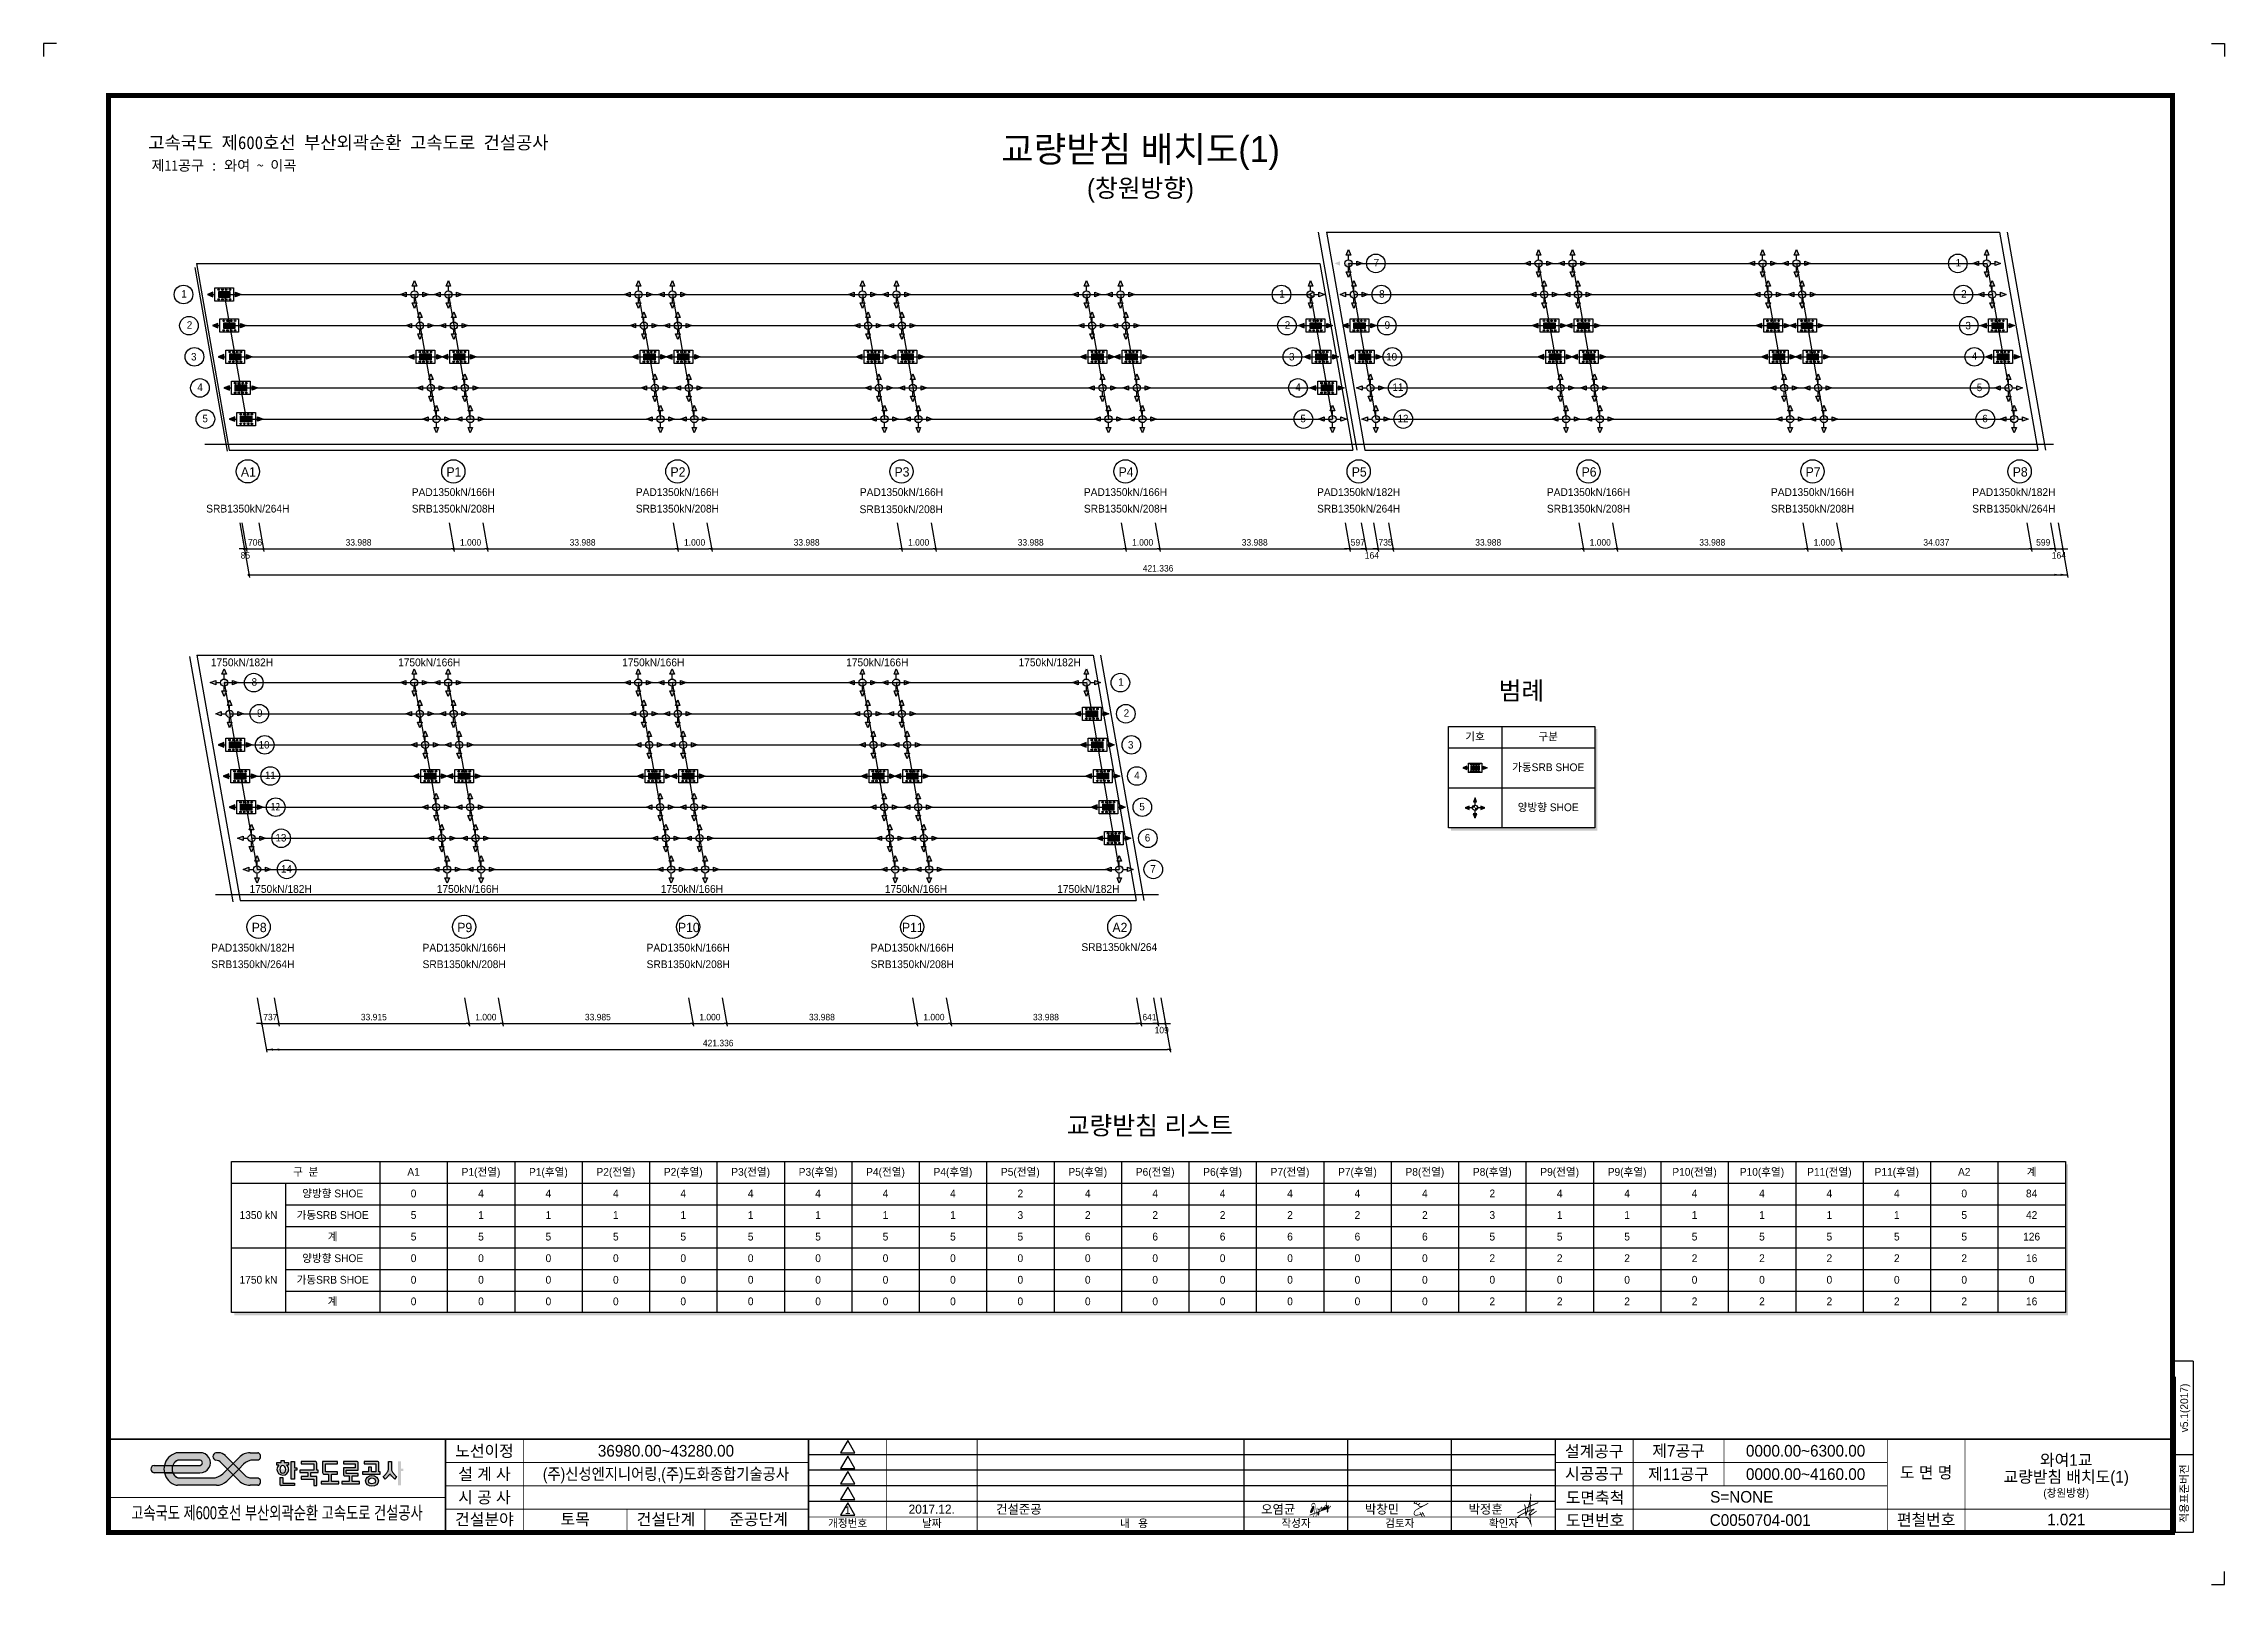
# Model space of a CAD drawing. Header units: feet. Extents: x 0 to 841000, y 0 to 594000.
import ezdxf
from ezdxf.enums import TextEntityAlignment as Align

# ---------------------------------------------------------------- set-up
doc = ezdxf.new("R2010")
doc.units = ezdxf.units.FT
doc.header["$LTSCALE"] = 150
doc.header["$MEASUREMENT"] = 0
for name, color, linetype in [('CS-DIMS', 1, 'CONTINUOUS'), ('CS-MISC', 3, 'CONTINUOUS'), ('CS-TABL-LIN2', 1, 'CONTINUOUS'), ('CS-TEXT', 3, 'CONTINUOUS'), ('CX-BORD', 3, 'CONTINUOUS'), ('CX-BORD-LIN1', 4, 'CONTINUOUS'), ('CX-BORD-LIN2', 3, 'CONTINUOUS'), ('CX-BORD-TEX2', 7, 'CONTINUOUS'), ('CX-BORD-TEX3', 6, 'CONTINUOUS'), ('CX-MISC', 2, 'CONTINUOUS'), ('CZ-TEX1', 6, 'CONTINUOUS')]:
    doc.layers.add(name, color=color, linetype=linetype)
doc.styles.add('A_STANDARD', font='')
doc.styles.get("Standard").update_dxf_attribs({"font": ''})
doc.styles.add('TB_TEXT', font='')
doc.styles.add('TB_WBTXT', font='')
doc.styles.add('TB_WMTXT', font='')
doc.styles.get('A_STANDARD').set_extended_font_data('Dotum')
doc.styles.get('Standard').set_extended_font_data('DotumChe')
doc.styles.get('TB_TEXT').set_extended_font_data('Dotum')
doc.styles.get('TB_WBTXT').set_extended_font_data('Dotum')
doc.styles.get('TB_WMTXT').set_extended_font_data('DotumChe')

msp = doc.modelspace()

# ---------------------------------------------------------------- texts
at = {"layer": 'CS-DIMS', "color": 0}
msp.add_text('12', height=2880, dxfattribs=at).set_placement((89406, 299845), align=Align.MIDDLE_CENTER)
at = {"layer": 'CS-DIMS', "color": 3, "char_height": 2500, "attachment_point": 5, "style": 'TB_TEXT'}
for s, insert in [('\\A1;85', (77826, 396702)), ('\\A1;706', (81523, 401705)), ('\\A1;33.988', (121455, 401705)), ('\\A1;1.000', (164655, 401705)), ('\\A1;33.988', (207855, 401705)), ('\\A1;1.000', (251055, 401705)), ('\\A1;33.988', (294255, 401705)), ('\\A1;1.000', (337455, 401705)), ('\\A1;33.988', (380655, 401705)), ('\\A1;1.000', (423855, 401705)), ('\\A1;33.988', (467055, 401705)), ('\\A1;597', (506822, 401705)), ('\\A1;164', (512247, 396702)), ('\\A1;735', (517502, 401705)), ('\\A1;33.988', (557099, 401705)), ('\\A1;1.000', (600299, 401705)), ('\\A1;33.988', (643499, 401705)), ('\\A1;1.000', (686699, 401705)), ('\\A1;34.037', (729899, 401705)), ('\\A1;599', (771140, 401705)), ('\\A1;164', (777179, 396702)), ('\\A1;421.336', (429782, 391705)), ('\\A1;737', (87415, 218682)), ('\\A1;33.915', (127347, 218682)), ('\\A1;1.000', (170547, 218682)), ('\\A1;33.985', (213747, 218682)), ('\\A1;1.000', (256947, 218682)), ('\\A1;33.988', (300147, 218682)), ('\\A1;1.000', (343347, 218682)), ('\\A1;33.988', (386547, 218682)), ('\\A1;641', (426480, 218682)), ('\\A1;109', (431187, 213679)), ('421.336', (260150, 208682))]:
    msp.add_mtext(s, dxfattribs=dict(at, insert=insert))
at = {"layer": 'CS-TEXT', "color": 7, "style": 'A_STANDARD'}
for s, height, p in [('7', 2880, (513971, 509526)), ('1', 2880, (738418, 509526)), ('1', 2880, (54146, 497526)), ('1', 2880, (477575, 497526)), ('8', 2880, (516087, 497526)), ('2', 2880, (740534, 497526)), ('2', 2880, (56262, 485526)), ('2', 2880, (479691, 485526)), ('9', 2880, (518203, 485526)), ('3', 2880, (742179, 485296)), ('3', 2880, (57907, 473296)), ('3', 2880, (481336, 473296)), ('10', 2880, (519848, 473296)), ('4', 2880, (744609, 473537)), ('4', 2880, (60337, 461537)), ('4', 2880, (483766, 461537)), ('11', 2880, (522278, 461537)), ('5', 2880, (746568, 461464)), ('5', 2880, (62296, 449464)), ('5', 2880, (485725, 449464)), ('12', 2880, (524237, 449464)), ('6', 2880, (748684, 449464)), ('A1', 3600, (78965, 428896)), ('P1', 3600, (158231, 428881)), ('P2', 3600, (244631, 428881)), ('P3', 3600, (331031, 428881)), ('P4', 3600, (417431, 428881)), ('P5', 3600, (507361, 428881)), ('P6', 3600, (595991, 428881)), ('P7', 3600, (682391, 428881)), ('P8', 3600, (762256, 428881)), ('PAD1350kN/166H', 3000, (158010, 421096)), ('PAD1350kN/166H', 3000, (244410, 421096)), ('PAD1350kN/166H', 3000, (330810, 421096)), ('PAD1350kN/166H', 3000, (417210, 421096)), ('PAD1350kN/182H', 3000, (507140, 421096)), ('PAD1350kN/166H', 3000, (595770, 421096)), ('PAD1350kN/166H', 3000, (682170, 421096)), ('PAD1350kN/182H', 3000, (759805, 421096)), ('SRB1350kN/264H', 3000, (78744, 414732)), ('SRB1350kN/208H', 3000, (158010, 414717)), ('SRB1350kN/208H', 3000, (244410, 414717)), ('SRB1350kN/208H', 3000, (330710, 414496)), ('SRB1350kN/208H', 3000, (417210, 414717)), ('SRB1350kN/264H', 3000, (507140, 414717)), ('SRB1350kN/208H', 3000, (595770, 414717)), ('SRB1350kN/208H', 3000, (682170, 414717)), ('SRB1350kN/264H', 3000, (759805, 414717)), ('1750kN/182H', 3000, (76514, 355459)), ('1750kN/166H', 3000, (148689, 355459)), ('1750kN/166H', 3000, (235089, 355459)), ('1750kN/166H', 3000, (321489, 355459)), ('1750kN/182H', 3000, (387982, 355459)), ('8', 2880, (81257, 347907)), ('1', 2880, (415459, 347907)), ('9', 2880, (83372, 335907)), ('2', 2880, (417575, 335907)), ('10', 2880, (85017, 323677)), ('3', 2880, (419220, 323677)), ('11', 2880, (87447, 311918)), ('4', 2880, (421650, 311918)), ('5', 2880, (423609, 299845)), ('13', 2880, (91522, 287845)), ('6', 2880, (425725, 287845)), ('1750kN/182H', 3000, (91426, 268100)), ('14', 2880, (93638, 275845)), ('1750kN/166H', 3000, (163601, 268100)), ('1750kN/166H', 3000, (250001, 268100)), ('1750kN/166H', 3000, (336401, 268100)), ('1750kN/182H', 3000, (402894, 268100)), ('7', 2880, (427841, 275845)), ('P8', 3600, (83133, 253256)), ('P9', 3600, (162399, 253256)), ('P10', 3600, (248799, 253256)), ('P11', 3600, (335199, 253256)), ('A2', 3600, (415063, 253256)), ('PAD1350kN/182H', 3000, (80682, 245466)), ('PAD1350kN/166H', 3000, (162177, 245466)), ('PAD1350kN/166H', 3000, (248577, 245466)), ('PAD1350kN/166H', 3000, (334977, 245466)), ('SRB1350kN/264', 3000, (414842, 245687)), ('SRB1350kN/264H', 3000, (80682, 239087)), ('SRB1350kN/208H', 3000, (162177, 239087)), ('SRB1350kN/208H', 3000, (248577, 239087)), ('SRB1350kN/208H', 3000, (334977, 239087))]:
    msp.add_text(s, height=height, dxfattribs=at).set_placement(p, align=Align.MIDDLE_CENTER)
at = {"layer": 'CS-TEXT', "color": 7}
for s, style, p in [('기호', 'TB_TEXT', (552013, 325351)), ('구분', 'TB_TEXT', (580227, 325351)), ('가동SRB SHOE', 'TB_TEXT', (580227, 313522)), ('양방향 SHOE', 'TB_TEXT', (580227, 298094)), ('구  분', 'A_STANDARD', (101070, 157531)), ('A1', 'A_STANDARD', (142670, 157531)), ('P1(전열)', 'A_STANDARD', (168670, 157531)), ('P1(후열)', 'A_STANDARD', (194670, 157531)), ('P2(전열)', 'A_STANDARD', (220670, 157531)), ('P2(후열)', 'A_STANDARD', (246670, 157531)), ('P3(전열)', 'A_STANDARD', (272670, 157531)), ('P3(후열)', 'A_STANDARD', (298670, 157531)), ('P4(전열)', 'A_STANDARD', (324670, 157531)), ('P4(후열)', 'A_STANDARD', (350670, 157531)), ('P5(전열)', 'A_STANDARD', (376670, 157531)), ('P5(후열)', 'A_STANDARD', (402670, 157531)), ('P6(전열)', 'A_STANDARD', (428670, 157531)), ('P6(후열)', 'A_STANDARD', (454670, 157531)), ('P7(전열)', 'A_STANDARD', (480670, 157531)), ('P7(후열)', 'A_STANDARD', (506670, 157531)), ('P8(전열)', 'A_STANDARD', (532670, 157531)), ('P8(후열)', 'A_STANDARD', (558670, 157531)), ('P9(전열)', 'A_STANDARD', (584670, 157531)), ('P9(후열)', 'A_STANDARD', (610670, 157531)), ('P10(전열)', 'A_STANDARD', (636670, 157531)), ('P10(후열)', 'A_STANDARD', (662670, 157531)), ('P11(전열)', 'A_STANDARD', (688670, 157531)), ('P11(후열)', 'A_STANDARD', (714670, 157531)), ('A2', 'A_STANDARD', (740670, 157531)), ('계', 'A_STANDARD', (766670, 157531)), ('양방향 SHOE', 'A_STANDARD', (111470, 149211)), ('0', 'A_STANDARD', (142670, 149211)), ('4', 'A_STANDARD', (168670, 149211)), ('4', 'A_STANDARD', (194670, 149211)), ('4', 'A_STANDARD', (220670, 149211)), ('4', 'A_STANDARD', (246670, 149211)), ('4', 'A_STANDARD', (272670, 149211)), ('4', 'A_STANDARD', (298670, 149211)), ('4', 'A_STANDARD', (324670, 149211)), ('4', 'A_STANDARD', (350670, 149211)), ('2', 'A_STANDARD', (376670, 149211)), ('4', 'A_STANDARD', (402670, 149211)), ('4', 'A_STANDARD', (428670, 149211)), ('4', 'A_STANDARD', (454670, 149211)), ('4', 'A_STANDARD', (480670, 149211)), ('4', 'A_STANDARD', (506670, 149211)), ('4', 'A_STANDARD', (532670, 149211)), ('2', 'A_STANDARD', (558670, 149211)), ('4', 'A_STANDARD', (584670, 149211)), ('4', 'A_STANDARD', (610670, 149211)), ('4', 'A_STANDARD', (636670, 149211)), ('4', 'A_STANDARD', (662670, 149211)), ('4', 'A_STANDARD', (688670, 149211)), ('4', 'A_STANDARD', (714670, 149211)), ('0', 'A_STANDARD', (740670, 149211)), ('84', 'A_STANDARD', (766670, 149211)), ('1350 kN', 'A_STANDARD', (82870, 140891)), ('가동SRB SHOE', 'A_STANDARD', (111470, 140891)), ('5', 'A_STANDARD', (142670, 140891)), ('1', 'A_STANDARD', (168670, 140891)), ('1', 'A_STANDARD', (194670, 140891)), ('1', 'A_STANDARD', (220670, 140891)), ('1', 'A_STANDARD', (246670, 140891)), ('1', 'A_STANDARD', (272670, 140891)), ('1', 'A_STANDARD', (298670, 140891)), ('1', 'A_STANDARD', (324670, 140891)), ('1', 'A_STANDARD', (350670, 140891)), ('3', 'A_STANDARD', (376670, 140891)), ('2', 'A_STANDARD', (402670, 140891)), ('2', 'A_STANDARD', (428670, 140891)), ('2', 'A_STANDARD', (454670, 140891)), ('2', 'A_STANDARD', (480670, 140891)), ('2', 'A_STANDARD', (506670, 140891)), ('2', 'A_STANDARD', (532670, 140891)), ('3', 'A_STANDARD', (558670, 140891)), ('1', 'A_STANDARD', (584670, 140891)), ('1', 'A_STANDARD', (610670, 140891)), ('1', 'A_STANDARD', (636670, 140891)), ('1', 'A_STANDARD', (662670, 140891)), ('1', 'A_STANDARD', (688670, 140891)), ('1', 'A_STANDARD', (714670, 140891)), ('5', 'A_STANDARD', (740670, 140891)), ('42', 'A_STANDARD', (766670, 140891)), ('계', 'A_STANDARD', (111470, 132571)), ('5', 'A_STANDARD', (142670, 132571)), ('5', 'A_STANDARD', (168670, 132571)), ('5', 'A_STANDARD', (194670, 132571)), ('5', 'A_STANDARD', (220670, 132571)), ('5', 'A_STANDARD', (246670, 132571)), ('5', 'A_STANDARD', (272670, 132571)), ('5', 'A_STANDARD', (298670, 132571)), ('5', 'A_STANDARD', (324670, 132571)), ('5', 'A_STANDARD', (350670, 132571)), ('5', 'A_STANDARD', (376670, 132571)), ('6', 'A_STANDARD', (402670, 132571)), ('6', 'A_STANDARD', (428670, 132571)), ('6', 'A_STANDARD', (454670, 132571)), ('6', 'A_STANDARD', (480670, 132571)), ('6', 'A_STANDARD', (506670, 132571)), ('6', 'A_STANDARD', (532670, 132571)), ('5', 'A_STANDARD', (558670, 132571)), ('5', 'A_STANDARD', (584670, 132571)), ('5', 'A_STANDARD', (610670, 132571)), ('5', 'A_STANDARD', (636670, 132571)), ('5', 'A_STANDARD', (662670, 132571)), ('5', 'A_STANDARD', (688670, 132571)), ('5', 'A_STANDARD', (714670, 132571)), ('5', 'A_STANDARD', (740670, 132571)), ('126', 'A_STANDARD', (766670, 132571)), ('양방향 SHOE', 'A_STANDARD', (111470, 124251)), ('0', 'A_STANDARD', (142670, 124251)), ('0', 'A_STANDARD', (168670, 124251)), ('0', 'A_STANDARD', (194670, 124251)), ('0', 'A_STANDARD', (220670, 124251)), ('0', 'A_STANDARD', (246670, 124251)), ('0', 'A_STANDARD', (272670, 124251)), ('0', 'A_STANDARD', (298670, 124251)), ('0', 'A_STANDARD', (324670, 124251)), ('0', 'A_STANDARD', (350670, 124251)), ('0', 'A_STANDARD', (376670, 124251)), ('0', 'A_STANDARD', (402670, 124251)), ('0', 'A_STANDARD', (428670, 124251)), ('0', 'A_STANDARD', (454670, 124251)), ('0', 'A_STANDARD', (480670, 124251)), ('0', 'A_STANDARD', (506670, 124251)), ('0', 'A_STANDARD', (532670, 124251)), ('2', 'A_STANDARD', (558670, 124251)), ('2', 'A_STANDARD', (584670, 124251)), ('2', 'A_STANDARD', (610670, 124251)), ('2', 'A_STANDARD', (636670, 124251)), ('2', 'A_STANDARD', (662670, 124251)), ('2', 'A_STANDARD', (688670, 124251)), ('2', 'A_STANDARD', (714670, 124251)), ('2', 'A_STANDARD', (740670, 124251)), ('16', 'A_STANDARD', (766670, 124251)), ('1750 kN', 'A_STANDARD', (82870, 115931)), ('가동SRB SHOE', 'A_STANDARD', (111470, 115931)), ('0', 'A_STANDARD', (142670, 115931)), ('0', 'A_STANDARD', (168670, 115931)), ('0', 'A_STANDARD', (194670, 115931)), ('0', 'A_STANDARD', (220670, 115931)), ('0', 'A_STANDARD', (246670, 115931)), ('0', 'A_STANDARD', (272670, 115931)), ('0', 'A_STANDARD', (298670, 115931)), ('0', 'A_STANDARD', (324670, 115931)), ('0', 'A_STANDARD', (350670, 115931)), ('0', 'A_STANDARD', (376670, 115931)), ('0', 'A_STANDARD', (402670, 115931)), ('0', 'A_STANDARD', (428670, 115931)), ('0', 'A_STANDARD', (454670, 115931)), ('0', 'A_STANDARD', (480670, 115931)), ('0', 'A_STANDARD', (506670, 115931)), ('0', 'A_STANDARD', (532670, 115931)), ('0', 'A_STANDARD', (558670, 115931)), ('0', 'A_STANDARD', (584670, 115931)), ('0', 'A_STANDARD', (610670, 115931)), ('0', 'A_STANDARD', (636670, 115931)), ('0', 'A_STANDARD', (662670, 115931)), ('0', 'A_STANDARD', (688670, 115931)), ('0', 'A_STANDARD', (714670, 115931)), ('0', 'A_STANDARD', (740670, 115931)), ('0', 'A_STANDARD', (766670, 115931)), ('계', 'A_STANDARD', (111470, 107611)), ('0', 'A_STANDARD', (142670, 107611)), ('0', 'A_STANDARD', (168670, 107611)), ('0', 'A_STANDARD', (194670, 107611)), ('0', 'A_STANDARD', (220670, 107611)), ('0', 'A_STANDARD', (246670, 107611)), ('0', 'A_STANDARD', (272670, 107611)), ('0', 'A_STANDARD', (298670, 107611)), ('0', 'A_STANDARD', (324670, 107611)), ('0', 'A_STANDARD', (350670, 107611)), ('0', 'A_STANDARD', (376670, 107611)), ('0', 'A_STANDARD', (402670, 107611)), ('0', 'A_STANDARD', (428670, 107611)), ('0', 'A_STANDARD', (454670, 107611)), ('0', 'A_STANDARD', (480670, 107611)), ('0', 'A_STANDARD', (506670, 107611)), ('0', 'A_STANDARD', (532670, 107611)), ('2', 'A_STANDARD', (558670, 107611)), ('2', 'A_STANDARD', (584670, 107611)), ('2', 'A_STANDARD', (610670, 107611)), ('2', 'A_STANDARD', (636670, 107611)), ('2', 'A_STANDARD', (662670, 107611)), ('2', 'A_STANDARD', (688670, 107611)), ('2', 'A_STANDARD', (714670, 107611)), ('2', 'A_STANDARD', (740670, 107611)), ('16', 'A_STANDARD', (766670, 107611))]:
    msp.add_text(s, height=3000, dxfattribs=dict(at, style=style)).set_placement(p, align=Align.CENTER)
at = {"layer": 'CZ-TEX1', "style": 'A_STANDARD'}
for s, p in [('범례', (569941, 341037)), ('교량받침 리스트', (426590, 173391))]:
    msp.add_text(s, height=7000, dxfattribs=at).set_placement(p, align=Align.CENTER)

# ---------------------------------------------------------------- blocks, each defined once
blk = doc.blocks.new('CXBLKA1-KHCA')
at = {"layer": 'CX-MISC'}
h = blk.add_hatch(color=256, dxfattribs=at)
edge = h.paths.add_edge_path()
edge.add_line((56.04, 27.93), (57.62, 27.93))
edge.add_ellipse((57.62, 28.56), major_axis=(-0.443, 0.443), ratio=1, start_angle=135, end_angle=164.80454)
edge.add_ellipse((57.17, 29.34), major_axis=(-1.08, 1.08), ratio=1, start_angle=164.80454, end_angle=283.29616)
edge.add_ellipse((57.64, 30.1), major_axis=(0.443, 0.443), ratio=1, start_angle=13.29616, end_angle=45)
edge.add_line((57.64, 30.73), (54.61, 30.73))
edge.add_ellipse((54.61, 24.71), major_axis=(-4.25, 4.25), ratio=1, start_angle=-45, end_angle=0)
edge.add_line((50.36, 28.97), (48.05, 26.66))
edge.add_line((48.05, 26.66), (50.24, 24.46))
edge.add_line((50.24, 24.46), (52.06, 26.28))
edge.add_ellipse((56.04, 22.29), major_axis=(-3.99, 3.99), ratio=1, start_angle=315, end_angle=360, ccw=False)
edge = h.paths.add_edge_path()
edge.add_line((48.05, 22.27), (45.85, 24.46))
edge.add_line((45.85, 24.46), (44.06, 22.67))
edge.add_ellipse((40.07, 26.66), major_axis=(3.99, 3.99), ratio=1, start_angle=225, end_angle=270, ccw=False)
edge.add_line((40.07, 21.02), (27.26, 21.02))
edge.add_ellipse((27.26, 22.9), major_axis=(1.33, 1.33), ratio=1, start_angle=190.88407, end_angle=225, ccw=False)
edge.add_ellipse((28.32, 24.46), major_axis=(2.67, 2.67), ratio=1, start_angle=156.94859, end_angle=190.88407, ccw=False)
edge.add_line((24.82, 23.05), (21.57, 23.05))
edge.add_ellipse((27.84, 24.46), major_axis=(4.54, 4.54), ratio=1, start_angle=147.68038, end_angle=209.90981)
edge.add_ellipse((26.65, 20.08), major_axis=(-1.33, 1.33), ratio=1, start_angle=119.90981, end_angle=135)
edge.add_line((26.65, 18.2), (41.64, 18.2))
edge.add_ellipse((41.64, 23.84), major_axis=(-3.99, 3.99), ratio=1, start_angle=135, end_angle=180)
edge.add_line((45.62, 19.85), (48.05, 22.27))
edge = h.paths.add_edge_path()
edge.add_line((21.57, 25.87), (17.65, 25.87))
edge.add_ellipse((17.82, 24.46), major_axis=(1, 1), ratio=1, start_angle=51.73292, end_angle=218.26708)
edge.add_line((17.65, 23.05), (21.57, 23.05))
edge.add_ellipse((27.84, 24.46), major_axis=(4.54, 4.54), ratio=1, start_angle=122.31962, end_angle=147.68038, ccw=False)
edge = h.paths.add_edge_path()
edge.add_line((27.26, 27.91), (35.27, 27.91))
edge.add_ellipse((35.27, 27.28), major_axis=(0.443, 0.443), ratio=1, start_angle=391.82308, end_angle=405, ccw=False)
edge.add_ellipse((35.18, 26.89), major_axis=(0.728, 0.728), ratio=1, start_angle=238.17692, end_angle=391.82308, ccw=False)
edge.add_ellipse((35.27, 26.5), major_axis=(-0.443, 0.443), ratio=1, start_angle=135, end_angle=148.17692, ccw=False)
edge.add_line((35.27, 25.87), (24.82, 25.87))
edge.add_ellipse((28.32, 24.46), major_axis=(-2.67, 2.67), ratio=1, start_angle=23.05141, end_angle=66.94859)
edge.add_line((24.82, 23.05), (35.2, 23.05))
edge.add_ellipse((35.47, 26.89), major_axis=(2.72, 2.72), ratio=1, start_angle=221.03276, end_angle=408.96724)
edge.add_line((35.2, 30.73), (26.65, 30.73))
edge.add_ellipse((26.65, 28.85), major_axis=(-1.33, 1.33), ratio=1, start_angle=-45, end_angle=-29.90981)
edge.add_ellipse((27.84, 24.46), major_axis=(4.54, 4.54), ratio=1, start_angle=60.09019, end_angle=122.31962)
edge.add_line((21.57, 25.87), (24.82, 25.87))
edge.add_ellipse((28.32, 24.46), major_axis=(2.67, 2.67), ratio=1, start_angle=79.11593, end_angle=113.05141, ccw=False)
edge.add_ellipse((27.26, 26.03), major_axis=(-1.33, 1.33), ratio=1, start_angle=315, end_angle=349.11593, ccw=False)
h = blk.add_hatch(color=256, dxfattribs=at)
h.paths.add_polyline_path([(48.05, 26.66), (45.85, 24.46), (48.05, 22.27), (50.24, 24.46)])
edge = h.paths.add_edge_path()
edge.add_line((24.82, 25.87), (21.57, 25.87))
edge.add_ellipse((27.84, 24.46), major_axis=(-4.54, 4.54), ratio=1, start_angle=32.31962, end_angle=57.68038)
edge.add_line((21.57, 23.05), (24.82, 23.05))
edge.add_ellipse((28.32, 24.46), major_axis=(-2.67, 2.67), ratio=1, start_angle=23.05141, end_angle=66.94859, ccw=False)
h = blk.add_hatch(color=256, dxfattribs=at)
edge = h.paths.add_edge_path()
edge.add_ellipse((42.42, 26.97), major_axis=(2.66, 2.66), ratio=1, start_angle=0, end_angle=45)
edge.add_line((42.42, 30.73), (41.47, 30.73))
edge.add_ellipse((41.66, 29.32), major_axis=(1.01, 1.01), ratio=1, start_angle=52.86093, end_angle=212.14735)
edge.add_ellipse((40.89, 24.42), major_axis=(2.51, 2.51), ratio=1, start_angle=357.44191, end_angle=397.66398, ccw=False)
edge.add_line((43.51, 26.81), (45.85, 24.46))
edge.add_line((45.85, 24.46), (48.05, 26.66))
edge.add_line((48.05, 26.66), (45.07, 29.63))
edge = h.paths.add_edge_path()
edge.add_line((52.58, 22.12), (50.24, 24.46))
edge.add_line((50.24, 24.46), (48.05, 22.27))
edge.add_line((48.05, 22.27), (50.36, 19.96))
edge.add_ellipse((54.61, 24.21), major_axis=(-4.25, 4.25), ratio=1, start_angle=90, end_angle=135)
edge.add_line((54.61, 18.2), (57.62, 18.2))
edge.add_ellipse((57.62, 18.82), major_axis=(-0.443, 0.443), ratio=1, start_angle=135, end_angle=164.45155)
edge.add_ellipse((57.18, 19.59), major_axis=(-1.07, 1.07), ratio=1, start_angle=164.45155, end_angle=289.03303)
edge.add_ellipse((57.57, 20.39), major_axis=(0.443, 0.443), ratio=1, start_angle=19.03303, end_angle=45)
edge.add_line((57.57, 21.02), (55.24, 21.02))
edge.add_ellipse((55.24, 24.78), major_axis=(2.66, 2.66), ratio=1, start_angle=180, end_angle=225, ccw=False)
h = blk.add_hatch(color=256, dxfattribs=at)
edge = h.paths.add_edge_path()
edge.add_line((107.98, 27.41), (109.12, 27.41))
edge.add_line((109.12, 27.41), (109.12, 24.53))
edge.add_ellipse((111.13, 24.53), major_axis=(1.42, 1.42), ratio=1, start_angle=135, end_angle=150.40835)
edge.add_ellipse((111.06, 24.51), major_axis=(-1.37, 1.37), ratio=1, start_angle=60.40835, end_angle=76.40699)
edge.add_ellipse((116.16, 27.62), major_axis=(-5.6, 5.6), ratio=1, start_angle=76.40699, end_angle=85.88462)
edge.add_ellipse((116.08, 27.55), major_axis=(5.52, 5.52), ratio=1, start_angle=175.88462, end_angle=185.49861)
edge.add_line((111.11, 21.53), (110.43, 20.54))
edge.add_ellipse((116.06, 27.39), major_axis=(6.27, 6.27), ratio=1, start_angle=176.3708, end_angle=185.56833, ccw=False)
edge.add_ellipse((116.32, 27.62), major_axis=(6.52, 6.52), ratio=1, start_angle=167.52838, end_angle=176.37282, ccw=False)
edge.add_ellipse((100.77, 27.62), major_axis=(6.52, 6.52), ratio=1, start_angle=273.62717, end_angle=282.47163, ccw=False)
edge.add_ellipse((101.04, 27.39), major_axis=(-6.27, 6.27), ratio=1, start_angle=174.43168, end_angle=183.62919, ccw=False)
edge.add_line((106.67, 20.54), (105.98, 21.53))
edge.add_ellipse((101.09, 27.47), major_axis=(-5.45, 5.45), ratio=1, start_angle=174.43551, end_angle=184.18126)
edge.add_ellipse((100.84, 27.69), major_axis=(5.68, 5.68), ratio=1, start_angle=274.17872, end_angle=283.52967)
edge.add_ellipse((106.04, 24.5), major_axis=(1.37, 1.37), ratio=1, start_angle=283.57646, end_angle=299.60819)
edge.add_ellipse((105.97, 24.53), major_axis=(-1.42, 1.42), ratio=1, start_angle=209.57291, end_angle=225.01873)
edge.add_line((107.98, 24.53), (107.98, 27.41))
edge = h.paths.add_edge_path()
edge.add_ellipse((67.38, 24.3), major_axis=(1.5, 1.5), ratio=1, start_angle=315.34469, end_angle=366.80654, ccw=False)
edge.add_ellipse((67.28, 24.37), major_axis=(1.58, 1.58), ratio=1, start_angle=223.63901, end_angle=313.48882, ccw=False)
edge.add_ellipse((67.17, 24.37), major_axis=(1.57, 1.57), ratio=1, start_angle=136.49526, end_angle=226.37691, ccw=False)
edge.add_ellipse((67.07, 24.3), major_axis=(-1.5, 1.5), ratio=1, start_angle=-6.80549, end_angle=44.65427, ccw=False)
edge.add_line((65.76, 25.97), (64.94, 25.97))
edge.add_line((64.94, 25.97), (64.94, 26.95))
edge.add_line((64.94, 26.95), (66.65, 26.95))
edge.add_line((66.65, 26.95), (66.65, 27.72))
edge.add_line((66.65, 27.72), (67.79, 27.72))
edge.add_line((67.79, 27.72), (67.79, 26.95))
edge.add_line((67.79, 26.95), (69.5, 26.95))
edge.add_line((69.5, 26.95), (69.5, 25.97))
edge.add_line((69.5, 25.97), (68.69, 25.97))
h.paths.add_polyline_path([(113.68, 24.62), (113.68, 23.69), (112.82, 23.69), (112.82, 18.12), (111.68, 18.12), (111.68, 27.41), (112.82, 27.41), (112.82, 24.62)])
edge = h.paths.add_edge_path()
edge.add_line((98.57, 27.41), (98.57, 26.48))
edge.add_line((98.57, 26.48), (103.13, 26.48))
edge.add_line((103.13, 26.48), (103.13, 23.38))
edge.add_line((103.13, 23.38), (101.42, 23.38))
edge.add_line((101.42, 23.38), (101.42, 25.24))
edge.add_line((101.42, 25.24), (100.28, 25.24))
edge.add_line((100.28, 25.24), (100.28, 23.38))
edge.add_line((100.28, 23.38), (98, 23.38))
edge.add_line((98, 23.38), (98, 22.45))
edge.add_line((98, 22.45), (104.84, 22.45))
edge.add_line((104.84, 22.45), (104.84, 23.38))
edge.add_line((104.84, 23.38), (104.27, 23.38))
edge.add_line((104.27, 23.38), (104.27, 26.79))
edge.add_ellipse((103.61, 26.79), major_axis=(0.466, 0.466), ratio=1, start_angle=315, end_angle=355.6008)
edge.add_ellipse((103.7, 26.86), major_axis=(0.386, 0.386), ratio=1, start_angle=355.6008, end_angle=404.66109)
edge.add_line((103.7, 27.41), (98.57, 27.41))
edge = h.paths.add_edge_path()
edge.add_line((90.59, 27.41), (90.59, 26.48))
edge.add_line((90.59, 26.48), (95.15, 26.48))
edge.add_line((95.15, 26.48), (95.15, 24.93))
edge.add_line((95.15, 24.93), (90.59, 24.93))
edge.add_line((90.59, 24.93), (90.59, 22.45))
edge.add_ellipse((91.25, 22.45), major_axis=(-0.466, 0.466), ratio=1, start_angle=45, end_angle=85.6008)
edge.add_ellipse((91.17, 22.38), major_axis=(-0.386, 0.386), ratio=1, start_angle=85.6008, end_angle=134.66109)
edge.add_line((91.16, 21.83), (92.87, 21.83))
edge.add_line((92.87, 21.83), (92.87, 19.67))
edge.add_line((92.87, 19.67), (90.02, 19.67))
edge.add_line((90.02, 19.67), (90.02, 18.74))
edge.add_line((90.02, 18.74), (96.86, 18.74))
edge.add_line((96.86, 18.74), (96.86, 19.67))
edge.add_line((96.86, 19.67), (94.01, 19.67))
edge.add_line((94.01, 19.67), (94.01, 21.83))
edge.add_line((94.01, 21.83), (96.29, 21.83))
edge.add_line((96.29, 21.83), (96.29, 22.76))
edge.add_line((96.29, 22.76), (91.73, 22.76))
edge.add_line((91.73, 22.76), (91.73, 24))
edge.add_line((91.73, 24), (96.29, 24))
edge.add_line((96.29, 24), (96.29, 26.79))
edge.add_ellipse((95.63, 26.79), major_axis=(0.466, 0.466), ratio=1, start_angle=315, end_angle=355.6008)
edge.add_ellipse((95.72, 26.86), major_axis=(0.386, 0.386), ratio=1, start_angle=355.6008, end_angle=404.66109)
edge.add_line((95.72, 27.41), (90.59, 27.41))
edge = h.paths.add_edge_path()
edge.add_line((88.31, 27.41), (82.61, 27.41))
edge.add_line((82.61, 27.41), (82.61, 23.07))
edge.add_ellipse((83.27, 23.07), major_axis=(-0.466, 0.466), ratio=1, start_angle=45, end_angle=85.6008)
edge.add_ellipse((83.19, 23), major_axis=(-0.386, 0.386), ratio=1, start_angle=85.6008, end_angle=134.66109)
edge.add_line((83.18, 22.45), (84.89, 22.45))
edge.add_line((84.89, 22.45), (84.89, 19.67))
edge.add_line((84.89, 19.67), (82.04, 19.67))
edge.add_line((82.04, 19.67), (82.04, 18.74))
edge.add_line((82.04, 18.74), (88.88, 18.74))
edge.add_line((88.88, 18.74), (88.88, 19.67))
edge.add_line((88.88, 19.67), (86.03, 19.67))
edge.add_line((86.03, 19.67), (86.03, 22.45))
edge.add_line((86.03, 22.45), (88.31, 22.45))
edge.add_line((88.31, 22.45), (88.31, 23.38))
edge.add_line((88.31, 23.38), (83.75, 23.38))
edge.add_line((83.75, 23.38), (83.75, 26.48))
edge.add_line((83.75, 26.48), (88.31, 26.48))
edge.add_line((88.31, 26.48), (88.31, 27.41))
edge = h.paths.add_edge_path()
edge.add_line((79.19, 18.12), (80.33, 18.12))
edge.add_line((80.33, 18.12), (80.33, 21.53))
edge.add_line((80.33, 21.53), (78.05, 21.53))
edge.add_line((78.05, 21.53), (78.05, 23.07))
edge.add_line((78.05, 23.07), (80.9, 23.07))
edge.add_line((80.9, 23.07), (80.9, 24))
edge.add_line((80.9, 24), (80.33, 24))
edge.add_line((80.33, 24), (80.33, 26.79))
edge.add_ellipse((79.67, 26.79), major_axis=(-0.466, 0.466), ratio=1, start_angle=225, end_angle=265.6008)
edge.add_ellipse((79.76, 26.86), major_axis=(0.386, 0.386), ratio=1, start_angle=355.6008, end_angle=404.66109)
edge.add_line((79.76, 27.41), (74.35, 27.41))
edge.add_line((74.35, 27.41), (74.35, 26.48))
edge.add_line((74.35, 26.48), (79.19, 26.48))
edge.add_line((79.19, 26.48), (79.19, 24))
edge.add_line((79.19, 24), (73.78, 24))
edge.add_line((73.78, 24), (73.78, 23.07))
edge.add_line((73.78, 23.07), (76.91, 23.07))
edge.add_line((76.91, 23.07), (76.91, 21.53))
edge.add_line((76.91, 21.53), (74.35, 21.53))
edge.add_line((74.35, 21.53), (74.35, 20.6))
edge.add_line((74.35, 20.6), (79.19, 20.6))
edge.add_line((79.19, 20.6), (79.19, 18.12))
edge = h.paths.add_edge_path()
edge.add_line((71.78, 18.12), (66.65, 18.12))
edge.add_ellipse((66.65, 18.66), major_axis=(-0.381, 0.381), ratio=1, start_angle=85.2619, end_angle=135, ccw=False)
edge.add_ellipse((66.75, 18.74), major_axis=(0.474, 0.474), ratio=1, start_angle=135.33891, end_angle=175.2619, ccw=False)
edge.add_ellipse((275.57, 19.98), major_axis=(148.13, 148.13), ratio=1, start_angle=134.66109, end_angle=135.33891, ccw=False)
edge.add_line((66.08, 21.22), (67.22, 21.22))
edge.add_line((67.22, 21.22), (67.22, 19.05))
edge.add_line((67.22, 19.05), (71.78, 19.05))
edge.add_line((71.78, 19.05), (71.78, 18.12))
edge = h.paths.add_edge_path(flags=16)
edge.add_ellipse((101.62, 19.89), major_axis=(-1.33, 0), ratio=0.86651, start_angle=0, end_angle=360)
edge = h.paths.add_edge_path()
edge.add_ellipse((101.62, 19.89), major_axis=(-2.47, 0), ratio=0.842916, start_angle=-180, end_angle=180, ccw=False)
h.paths.add_polyline_path([(72.64, 24.93), (72.64, 24), (71.78, 24), (71.78, 20.6), (70.5, 20.6), (70.5, 27.41), (71.78, 27.41), (71.78, 24.93)])
edge = h.paths.add_edge_path(flags=16)
edge.add_ellipse((67.22, 24.31), major_axis=(0, 1.47), ratio=0.776497, start_angle=0, end_angle=360, ccw=False)
at = {"layer": 'CX-BORD-LIN1', "const_width": 2}
blk.add_lwpolyline([(796, 0), (0, 0), (0, 554), (796, 554)], close=True, dxfattribs=at)
at = {"layer": 'CX-BORD-LIN1'}
for points, const_width in [([(796, 36), (0, 36)], 0.6), ([(130, 0), (130, 36)], 0.6), ([(160, 0), (160, 36)], 0.3), ([(270, 0), (270, 36)], 0.6), ([(300, 0), (300, 36)], 0.3), ([(335, 0), (335, 36)], 0.3), ([(558, 0), (558, 36)], 0.6), ([(686, 0), (686, 36)], 0.3), ([(558, 6), (270, 6)], 0.2)]:
    blk.add_lwpolyline(points, dxfattribs=dict(at, const_width=const_width))
for points in [[(285.08, 35.47), (282.34, 30.71), (287.83, 30.71)], [(285.08, 29.47), (282.34, 24.71), (287.83, 24.71)], [(285.08, 23.47), (282.34, 18.71), (287.83, 18.71)], [(285.08, 17.47), (282.34, 12.71), (287.83, 12.71)], [(285.08, 11.47), (282.34, 6.71), (287.83, 6.71)]]:
    blk.add_lwpolyline(points, close=True, dxfattribs=at)
for points in [[(438, 0), (438, 36)], [(478, 0), (478, 36)], [(518, 0), (518, 36)]]:
    blk.add_lwpolyline(points, dxfattribs=at)
at = {"layer": 'CX-BORD-LIN2'}
for p, q in [((804, 66.03), (796, 66.03)), ((797, 60), (797, 0)), ((804, 66.03), (804, 0)), ((558, 30), (270, 30)), ((804, 30), (796, 30)), ((804, 0), (797, 0))]:
    blk.add_line(p, q, dxfattribs=at)
at = {"layer": 'CX-BORD-LIN2', "const_width": 0.3}
for points in [[(588, 0), (588, 36)], [(623, 18), (623, 36)], [(716, 0), (716, 36)], [(270, 27), (130, 27)], [(686, 27), (558, 27)], [(270, 18), (130, 18)], [(686, 18), (558, 18)], [(130, 13.5), (0, 13.5)], [(270, 9), (130, 9)], [(200, 0), (200, 9)], [(230, 0), (230, 9)], [(796, 9), (558, 9)]]:
    blk.add_lwpolyline(points, dxfattribs=at)
at = {"layer": 'CX-BORD-LIN2'}
for points in [[(558, 24), (270, 24)], [(558, 18), (270, 18)], [(558, 12), (270, 12)]]:
    blk.add_lwpolyline(points, dxfattribs=at)
at = {"layer": 'CX-MISC'}
for p, q in [((811, 574), (816, 574)), ((17.65, 25.87), (21.57, 25.87)), ((21.57, 25.87), (24.82, 25.87)), ((21.57, 25.87), (24.82, 25.87)), ((24.82, 25.87), (35.27, 25.87)), ((35.2, 30.73), (26.65, 30.73)), ((35.27, 27.91), (27.26, 27.91)), ((42.42, 30.73), (41.47, 30.73)), ((43.51, 26.81), (45.85, 24.46)), ((48.05, 26.66), (45.07, 29.63)), ((45.85, 24.46), (48.05, 26.66)), ((45.85, 24.46), (48.05, 26.66)), ((48.05, 26.66), (50.36, 28.97)), ((50.24, 24.46), (48.05, 26.66)), ((48.05, 26.66), (50.24, 24.46)), ((52.06, 26.28), (50.24, 24.46)), ((54.61, 30.73), (57.64, 30.73)), ((57.62, 27.93), (56.04, 27.93)), ((64.94, 25.97), (64.94, 26.95)), ((64.94, 26.95), (66.65, 26.95)), ((65.76, 25.97), (64.94, 25.97)), ((66.65, 26.95), (66.65, 27.72)), ((66.65, 27.72), (67.79, 27.72)), ((67.79, 27.72), (67.79, 26.95)), ((67.79, 26.95), (69.5, 26.95)), ((69.5, 25.97), (68.69, 25.97)), ((69.5, 26.95), (69.5, 25.97)), ((70.5, 20.6), (70.5, 27.41)), ((70.5, 27.41), (71.78, 27.41)), ((71.78, 27.41), (71.78, 24.93)), ((79.76, 27.41), (74.35, 27.41)), ((74.35, 27.41), (74.35, 26.48)), ((74.35, 26.48), (79.19, 26.48)), ((79.19, 26.48), (79.19, 24)), ((80.33, 24), (80.33, 26.79)), ((88.31, 27.41), (82.61, 27.41)), ((82.61, 27.41), (82.61, 23.07)), ((83.75, 23.38), (83.75, 26.48)), ((83.75, 26.48), (88.31, 26.48)), ((88.31, 26.48), (88.31, 27.41)), ((90.59, 27.41), (90.59, 26.48)), ((95.72, 27.41), (90.59, 27.41)), ((90.59, 26.48), (95.15, 26.48)), ((95.15, 26.48), (95.15, 24.93)), ((96.29, 24), (96.29, 26.79)), ((98.57, 27.41), (98.57, 26.48)), ((103.7, 27.41), (98.57, 27.41)), ((98.57, 26.48), (103.13, 26.48)), ((101.42, 25.24), (100.28, 25.24)), ((100.28, 25.24), (100.28, 23.38)), ((101.42, 23.38), (101.42, 25.24)), ((103.13, 26.48), (103.13, 23.38)), ((104.27, 23.38), (104.27, 26.79)), ((107.98, 27.41), (109.12, 27.41)), ((107.98, 24.53), (107.98, 27.41)), ((109.12, 27.41), (109.12, 24.53)), ((21.57, 23.05), (17.65, 23.05)), ((21.57, 23.05), (24.82, 23.05)), ((24.82, 23.05), (21.57, 23.05)), ((24.82, 23.05), (35.2, 23.05)), ((41.64, 18.2), (26.65, 18.2)), ((27.26, 21.02), (40.07, 21.02)), ((44.06, 22.67), (45.85, 24.46)), ((48.05, 22.27), (45.62, 19.85)), ((45.85, 24.46), (48.05, 22.27)), ((48.05, 22.27), (45.85, 24.46)), ((48.05, 22.27), (50.24, 24.46)), ((50.24, 24.46), (48.05, 22.27)), ((50.36, 19.96), (48.05, 22.27)), ((50.24, 24.46), (52.58, 22.12)), ((57.62, 18.2), (54.61, 18.2)), ((55.24, 21.02), (57.57, 21.02)), ((66.08, 21.22), (67.22, 21.22)), ((71.78, 18.12), (66.65, 18.12)), ((67.22, 21.22), (67.22, 19.05)), ((67.22, 19.05), (71.78, 19.05)), ((71.78, 20.6), (70.5, 20.6)), ((71.78, 24.93), (72.64, 24.93)), ((72.64, 24), (71.78, 24)), ((71.78, 24), (71.78, 20.6)), ((71.78, 19.05), (71.78, 18.12)), ((72.64, 24.93), (72.64, 24)), ((79.19, 24), (73.78, 24)), ((73.78, 24), (73.78, 23.07)), ((73.78, 23.07), (76.91, 23.07)), ((76.91, 21.53), (74.35, 21.53)), ((74.35, 21.53), (74.35, 20.6)), ((74.35, 20.6), (79.19, 20.6)), ((76.91, 23.07), (76.91, 21.53)), ((78.05, 21.53), (78.05, 23.07)), ((78.05, 23.07), (80.9, 23.07)), ((80.33, 21.53), (78.05, 21.53)), ((79.19, 20.6), (79.19, 18.12)), ((79.19, 18.12), (80.33, 18.12)), ((80.9, 24), (80.33, 24)), ((80.33, 18.12), (80.33, 21.53)), ((80.9, 23.07), (80.9, 24)), ((84.89, 19.67), (82.04, 19.67)), ((82.04, 19.67), (82.04, 18.74)), ((82.04, 18.74), (88.88, 18.74)), ((83.18, 22.45), (84.89, 22.45)), ((88.31, 23.38), (83.75, 23.38)), ((84.89, 22.45), (84.89, 19.67)), ((86.03, 19.67), (86.03, 22.45)), ((86.03, 22.45), (88.31, 22.45)), ((88.88, 19.67), (86.03, 19.67)), ((88.31, 22.45), (88.31, 23.38)), ((88.88, 18.74), (88.88, 19.67)), ((92.87, 19.67), (90.02, 19.67)), ((90.02, 19.67), (90.02, 18.74)), ((90.02, 18.74), (96.86, 18.74)), ((95.15, 24.93), (90.59, 24.93)), ((90.59, 24.93), (90.59, 22.45)), ((91.16, 21.83), (92.87, 21.83)), ((91.73, 22.76), (91.73, 24)), ((91.73, 24), (96.29, 24)), ((96.29, 22.76), (91.73, 22.76)), ((92.87, 21.83), (92.87, 19.67)), ((94.01, 19.67), (94.01, 21.83)), ((94.01, 21.83), (96.29, 21.83)), ((96.86, 19.67), (94.01, 19.67)), ((96.29, 21.83), (96.29, 22.76)), ((96.86, 18.74), (96.86, 19.67)), ((100.28, 23.38), (98, 23.38)), ((98, 23.38), (98, 22.45)), ((98, 22.45), (104.84, 22.45)), ((103.13, 23.38), (101.42, 23.38)), ((104.84, 23.38), (104.27, 23.38)), ((104.84, 22.45), (104.84, 23.38)), ((106.67, 20.54), (105.98, 21.53)), ((111.11, 21.53), (110.43, 20.54))]:
    blk.add_line(p, q, dxfattribs=at)
for points in [[(-20, 574), (-25, 574), (-25, 569)], [(811, 574), (816, 574), (816, 569)], [(811, -20), (816, -20), (816, -15)]]:
    blk.add_lwpolyline(points, dxfattribs=at)
for centre, major_axis, start_param, end_param in [((17.82, 24.46), (1, 1), 0.90291, 3.809479), ((27.84, 24.46), (-4.54, 4.54), 0.564084, 1.006713), ((27.84, 24.46), (-4.54, 4.54), 0.564084, 1.006713), ((27.84, 24.46), (4.54, 4.54), 1.048772, 2.13488), ((28.32, 24.46), (-2.67, 2.67), 0.402323, 1.168473), ((28.32, 24.46), (-2.67, 2.67), 0.402323, 1.168473), ((28.32, 24.46), (-2.67, 2.67), -0.189963, 0.402323), ((26.65, 28.85), (-1.33, 1.33), -0.785398, -0.522025), ((27.26, 26.03), (1.33, 1.33), 0.785398, 1.380834), ((35.47, 26.89), (2.72, 2.72), 3.857749, 7.137825), ((35.27, 27.28), (-0.443, 0.443), -1.015379, -0.785398), ((35.27, 26.5), (-0.443, 0.443), 2.356194, 2.586175), ((35.18, 26.89), (0.728, 0.728), 4.156971, 6.838603), ((41.66, 29.32), (1.01, 1.01), 0.922597, 3.789792), ((40.89, 24.42), (2.51, 2.51), 6.238538, 6.940546), ((42.42, 26.97), (-2.66, 2.66), -1.570796, -0.785398), ((54.61, 24.71), (-4.25, 4.25), -0.785398, 0), ((56.04, 22.29), (-3.99, 3.99), -0.785398, 0), ((57.62, 28.56), (-0.443, 0.443), 2.356194, 2.876382), ((57.64, 30.1), (0.443, 0.443), 0.232062, 0.785398), ((57.17, 29.34), (-1.08, 1.08), 2.876382, 4.944451), ((67.07, 24.3), (-1.5, 1.5), -0.118778, 0.779364), ((67.38, 24.3), (1.5, 1.5), 5.503803, 6.401982), ((79.76, 26.86), (0.386, 0.386), 6.206405, 7.062668), ((79.67, 26.79), (-0.466, 0.466), 3.926991, 4.635609), ((95.72, 26.86), (0.386, 0.386), 6.206405, 7.062668), ((95.63, 26.79), (0.466, 0.466), 5.497787, 6.206405), ((103.7, 26.86), (0.386, 0.386), 6.206405, 7.062668), ((103.61, 26.79), (0.466, 0.466), 5.497787, 6.206405), ((27.84, 24.46), (4.54, 4.54), 2.577509, 3.663617), ((28.32, 24.46), (2.67, 2.67), 2.73927, 3.331555), ((26.65, 20.08), (-1.33, 1.33), 2.092821, 2.356194), ((27.26, 22.9), (-1.33, 1.33), 1.760759, 2.356194), ((40.07, 26.66), (3.99, 3.99), 3.926991, 4.712389), ((41.64, 23.84), (-3.99, 3.99), 2.356194, 3.141593), ((54.61, 24.21), (-4.25, 4.25), 1.570796, 2.356194), ((55.24, 24.78), (2.66, 2.66), 3.141593, 3.926991), ((57.57, 20.39), (0.443, 0.443), 0.332189, 0.785398), ((57.62, 18.82), (0.443, 0.443), 3.926991, 4.441017), ((57.18, 19.59), (-1.07, 1.07), 2.870221, 5.044578), ((67.17, 24.37), (1.57, 1.57), 2.382292, 3.951022), ((275.57, 19.98), (-148.13, 148.13), 0.779483, 0.791313), ((66.75, 18.74), (0.474, 0.474), 2.36211, 3.058897), ((66.65, 18.66), (-0.381, 0.381), 1.488101, 2.356194), ((67.28, 24.37), (1.58, 1.58), 3.903237, 5.471412), ((83.27, 23.07), (-0.466, 0.466), 0.785398, 1.494016), ((83.19, 23), (-0.386, 0.386), 1.494016, 2.350279), ((91.25, 22.45), (-0.466, 0.466), 0.785398, 1.494016), ((91.17, 22.38), (-0.386, 0.386), 1.494016, 2.350279), ((101.09, 27.47), (-5.45, 5.45), 3.044474, 3.214569), ((101.04, 27.39), (-6.27, 6.27), 3.044407, 3.204934), ((100.84, 27.69), (5.68, 5.68), 4.785321, 4.948526), ((106.04, 24.5), (1.37, 1.37), 4.949343, 5.229149), ((100.77, 27.62), (6.52, 6.52), 4.775695, 4.93006), ((105.97, 24.53), (-1.42, 1.42), 3.657737, 3.927318), ((116.32, 27.62), (6.52, 6.52), 2.923922, 3.078286), ((111.13, 24.53), (1.42, 1.42), 2.356194, 2.625121), ((111.06, 24.51), (-1.37, 1.37), 1.054325, 1.333554), ((116.16, 27.62), (-5.6, 5.6), 1.333554, 1.498969), ((116.06, 27.39), (6.27, 6.27), 3.078251, 3.238778), ((116.08, 27.55), (5.52, 5.52), 3.069766, 3.237561)]:
    blk.add_ellipse(centre, major_axis=major_axis, ratio=1, start_param=start_param, end_param=end_param, dxfattribs=at)
at = {"layer": 'CX-MISC', "extrusion": (0, 0, -1)}
for centre, major_axis, ratio, start_param, end_param in [((67.22, 24.31), (0, 1.47), 0.776497, 1.570796326815402, 7.853981633994988), ((101.62, 19.89), (-2.47, 0), 0.842916, 3.141593, 9.424778)]:
    blk.add_ellipse(centre, major_axis=major_axis, ratio=ratio, start_param=start_param, end_param=end_param, dxfattribs=at)
at = {"layer": 'CX-MISC'}
blk.add_ellipse((101.62, 19.89), major_axis=(-1.33, 0), ratio=0.86651, dxfattribs=at)
at = {"layer": 'CX-BORD-LIN1', "style": 'TB_TEXT'}
for tag, height, p in [('TR_RNUM5', 3, (285.11, 32.64)), ('TR_RDAT5', 3.5, (317.5, 33)), ('TR_DGN5', 3.5, (451.12, 33)), ('TR_CHK5', 3.5, (491.12, 33)), ('TR_APP5', 3.5, (531.12, 33)), ('TR_RNUM4', 3, (285.11, 26.64)), ('TR_RDAT4', 3.5, (317.5, 27)), ('TR_DGN4', 3.5, (451.12, 27)), ('TR_CHK4', 3.5, (491.12, 27)), ('TR_APP4', 3.5, (531.12, 27)), ('TR_RNUM3', 3, (285.11, 20.64)), ('TR_RDAT3', 3.5, (317.5, 21)), ('TR_DGN3', 3.5, (451.12, 21)), ('TR_CHK3', 3.5, (491.12, 21)), ('TR_APP3', 3.5, (531.12, 21)), ('TR_RNUM2', 3, (285.11, 14.64)), ('TR_RNUM1', 3, (285.11, 8.64)), ('TR_RDAT2', 3.5, (317.5, 15)), ('TR_RDAT1', 3.5, (317.5, 9)), ('TR_DGN2', 3.5, (451.12, 15)), ('TR_DGN1', 3.5, (451.12, 9)), ('TR_CHK2', 3.5, (491.12, 15)), ('TR_CHK1', 3.5, (491.12, 9)), ('TR_APP2', 3.5, (531.12, 15)), ('TR_APP1', 3.5, (531.12, 9))]:
    blk.add_attdef(tag, text='', height=height, dxfattribs=at).set_placement(p, align=Align.MIDDLE_CENTER)
for tag, p in [('TR_RCON5', (342.3, 33)), ('TR_RCON4', (342.3, 27)), ('TR_RCON3', (342.3, 21)), ('TR_RCON2', (342.3, 15)), ('TR_RCON1', (342.3, 9))]:
    blk.add_attdef(tag, text='', height=3.5, dxfattribs=at).set_placement(p, align=Align.MIDDLE_LEFT)
at = {"layer": 'CX-BORD-LIN2', "style": 'TB_TEXT'}
blk.add_text('적용표준버전', height=3, rotation=90, dxfattribs=at).set_placement((800.5, 15), align=Align.MIDDLE_CENTER)
blk.add_attdef('TD_VERSION', text='', height=3, rotation=90, dxfattribs=at).set_placement((800.5, 48.01), align=Align.MIDDLE_CENTER)
at = {"layer": 'CX-BORD-TEX2', "style": 'TB_WMTXT'}
for tag, height, p in [('TB_CNAME', 5, (15.34, 531.83)), ('TB_CSCOP', 4, (16.63, 523.83))]:
    blk.add_attdef(tag, text='', height=height, dxfattribs=at).set_placement(p, align=Align.BOTTOM_LEFT)
at = {"layer": 'CX-BORD-TEX2', "style": 'TB_WBTXT'}
for tag, height, p in [('TB_MTITIL', 10, (398, 533.33)), ('TB_STITL', 7, (398, 518.33))]:
    blk.add_attdef(tag, text='', height=height, dxfattribs=at).set_placement(p, align=Align.MIDDLE_CENTER)
at = {"layer": 'CX-BORD-TEX3', "style": 'TB_TEXT'}
for s, height, p in [('노선이정', 4.5, (145.03, 31.46)), ('설계공구', 4.5, (573, 31.36)), ('설 계 사', 4.5, (145, 22.59)), ('시공공구', 4.5, (573, 22.69)), ('도 면 명', 4.5, (701, 23.19)), ('시 공 사', 4.5, (145, 13.59)), ('도면축척', 4.5, (573.29, 13.51)), ('건설분야', 4.5, (145, 5.13)), ('건설단계', 4.5, (215, 5.13)), ('개정번호', 3, (285.08, 3.66)), ('날짜', 3, (317.5, 3.66)), ('내   용', 3, (395.5, 3.58)), ('작성자', 3, (458, 3.66)), ('검토자', 3, (498, 3.66)), ('확인자', 3, (538, 3.66)), ('도면번호', 4.5, (573.29, 4.79)), ('편철번호', 4.5, (701, 5))]:
    blk.add_text(s, height=height, dxfattribs=at).set_placement(p, align=Align.MIDDLE)
for tag, height, p in [('TD_LNDST', 4.5, (215, 31.5)), ('TD_DSECT', 4.5, (605.5, 31.5)), ('TD_DDIST', 4.5, (654.5, 31.5)), ('TD_DNAME_TOP', 4.5, (755, 27.96)), ('TD_DCOMP', 4.5, (215, 22.59)), ('TD_CSECT', 4.5, (605.5, 22.5)), ('TD_CDIST', 4.5, (654.5, 22.5)), ('TD_DNAME_MAIN', 4.5, (755, 21.47)), ('TD_CNAME', 5, (65, 7.6)), ('TD_CCOMP', 4.5, (215, 13.59)), ('TD_HSCAL', 4.5, (620.88, 13.75)), ('TD_VSCAL', 4.5, (656.86, 13.75)), ('TD_DNAME_BOT', 3, (755, 15.25)), ('TD_FIELD', 4.5, (180, 5.13)), ('TD_CSTEP', 4.5, (250.74, 5.13)), ('TD_DWGCODE', 4.5, (637, 4.79)), ('TD_DWGNO', 4.5, (755, 5))]:
    blk.add_attdef(tag, text='', height=height, dxfattribs=at).set_placement(p, align=Align.MIDDLE_CENTER)

# ---------------------------------------------------------------- hatches: boundary and pattern name
at = {"layer": 'CS-DIMS'}
for points in [[(65310, 498134), (63146, 497268), (65310, 496403), (65310, 497268)], [(74053, 498134), (76216, 497268), (74053, 496403), (74053, 497268)], [(67238, 486134), (65074, 485268), (67238, 484403), (67238, 485268)], [(75981, 486134), (78145, 485268), (75981, 484403), (75981, 485268)], [(486168, 486134), (484004, 485268), (486168, 484403), (486168, 485268)], [(494911, 486134), (497074, 485268), (494911, 484403), (494911, 485268)], [(503070, 486134), (500906, 485268), (503070, 484403), (503070, 485268)], [(503070, 486134), (500906, 485268), (503070, 484403), (503070, 485268)], [(511813, 486134), (513976, 485268), (511813, 484403), (511813, 485268)], [(576399, 486134), (574236, 485268), (576399, 484403), (576399, 485268)], [(585142, 486134), (587306, 485268), (585142, 484403), (585142, 485268)], [(589470, 486134), (587306, 485268), (589470, 484403), (589470, 485268)], [(598213, 486134), (600376, 485268), (598213, 484403), (598213, 485268)], [(662612, 486134), (660448, 485268), (662612, 484403), (662612, 485268)], [(671355, 486134), (673519, 485268), (671355, 484403), (671355, 485268)], [(675682, 486134), (673519, 485268), (675682, 484403), (675682, 485268)], [(684425, 486134), (686589, 485268), (684425, 484403), (684425, 485268)], [(749199, 486134), (747036, 485268), (749199, 484403), (749199, 485268)], [(757942, 486134), (760106, 485268), (757942, 484403), (757942, 485268)], [(69542, 474134), (67378, 473268), (69542, 472403), (69542, 473268)], [(78284, 474134), (80448, 473268), (78284, 472403), (78284, 473268)], [(142871, 474134), (140707, 473268), (142871, 472403), (142871, 473268)], [(151614, 474134), (153778, 473268), (151614, 472403), (151614, 473268)], [(155942, 474134), (153778, 473268), (155942, 472403), (155942, 473268)], [(164684, 474134), (166848, 473268), (164684, 472403), (164684, 473268)], [(229271, 474134), (227107, 473268), (229271, 472403), (229271, 473268)], [(238014, 474134), (240178, 473268), (238014, 472403), (238014, 473268)], [(242342, 474134), (240178, 473268), (242342, 472403), (242342, 473268)], [(251084, 474134), (253248, 473268), (251084, 472403), (251084, 473268)], [(315671, 474134), (313507, 473268), (315671, 472403), (315671, 473268)], [(324414, 474134), (326578, 473268), (324414, 472403), (324414, 473268)], [(328742, 474134), (326578, 473268), (328742, 472403), (328742, 473268)], [(337484, 474134), (339648, 473268), (337484, 472403), (337484, 473268)], [(402071, 474134), (399907, 473268), (402071, 472403), (402071, 473268)], [(410814, 474134), (412978, 473268), (410814, 472403), (410814, 473268)], [(415142, 474134), (412978, 473268), (415142, 472403), (415142, 473268)], [(423884, 474134), (426048, 473268), (423884, 472403), (423884, 473268)], [(488471, 474134), (486307, 473268), (488471, 472403), (488471, 473268)], [(497214, 474134), (499378, 473268), (497214, 472403), (497214, 473268)], [(505186, 474134), (503022, 473268), (505186, 472403), (505186, 473268)], [(505186, 474134), (503022, 473268), (505186, 472403), (505186, 473268)], [(513929, 474134), (516092, 473268), (513929, 472403), (513929, 473268)], [(578515, 474134), (576351, 473268), (578515, 472403), (578515, 473268)], [(587258, 474134), (589422, 473268), (587258, 472403), (587258, 473268)], [(591586, 474134), (589422, 473268), (591586, 472403), (591586, 473268)], [(600329, 474134), (602492, 473268), (600329, 472403), (600329, 473268)], [(664776, 474134), (662612, 473268), (664776, 472403), (664776, 473268)], [(673519, 474134), (675682, 473268), (673519, 472403), (673519, 473268)], [(677846, 474134), (675682, 473268), (677846, 472403), (677846, 473268)], [(686589, 474134), (688753, 473268), (686589, 472403), (686589, 473268)], [(751315, 474134), (749151, 473268), (751315, 472403), (751315, 473268)], [(760058, 474134), (762222, 473268), (760058, 472403), (760058, 473268)], [(71658, 462134), (69494, 461268), (71658, 460403), (71658, 461268)], [(80400, 462134), (82564, 461268), (80400, 460403), (80400, 461268)], [(490587, 462134), (488423, 461268), (490587, 460403), (490587, 461268)], [(499330, 462134), (501494, 461268), (499330, 460403), (499330, 461268)], [(73773, 450134), (71610, 449268), (73773, 448403), (73773, 449268)], [(82516, 450134), (84680, 449268), (82516, 448403), (82516, 449268)], [(399891, 336514), (397727, 335649), (399891, 334783), (399891, 335649)], [(408634, 336514), (410798, 335649), (408634, 334783), (408634, 335649)], [(69477, 324514), (67314, 323649), (69477, 322783), (69477, 323649)], [(78220, 324514), (80384, 323649), (78220, 322783), (78220, 323649)], [(402007, 324514), (399843, 323649), (402007, 322783), (402007, 323649)], [(410750, 324514), (412914, 323649), (410750, 322783), (410750, 323649)], [(71422, 312433), (69258, 311568), (71422, 310702), (71422, 311568)], [(80164, 312433), (82328, 311568), (80164, 310702), (80164, 311568)], [(144751, 312433), (142587, 311568), (144751, 310702), (144751, 311568)], [(153494, 312433), (155658, 311568), (153494, 310702), (153494, 311568)], [(157822, 312433), (155658, 311568), (157822, 310702), (157822, 311568)], [(166564, 312433), (168728, 311568), (166564, 310702), (166564, 311568)], [(231151, 312433), (228987, 311568), (231151, 310702), (231151, 311568)], [(239894, 312433), (242058, 311568), (239894, 310702), (239894, 311568)], [(244222, 312433), (242058, 311568), (244222, 310702), (244222, 311568)], [(252964, 312433), (255128, 311568), (252964, 310702), (252964, 311568)], [(317551, 312433), (315387, 311568), (317551, 310702), (317551, 311568)], [(326294, 312433), (328458, 311568), (326294, 310702), (326294, 311568)], [(330622, 312433), (328458, 311568), (330622, 310702), (330622, 311568)], [(339364, 312433), (341528, 311568), (339364, 310702), (339364, 311568)], [(404123, 312514), (401959, 311649), (404123, 310783), (404123, 311649)], [(412866, 312514), (415029, 311649), (412866, 310783), (412866, 311649)], [(73709, 300514), (71545, 299649), (73709, 298783), (73709, 299649)], [(82452, 300514), (84616, 299649), (82452, 298783), (82452, 299649)], [(406239, 300514), (404075, 299649), (406239, 298783), (406239, 299649)], [(414982, 300514), (417145, 299649), (414982, 298783), (414982, 299649)]]:
    msp.add_hatch(color=0, dxfattribs=at).paths.add_polyline_path(points)
at = {"layer": 'CS-DIMS', "ltscale": 0.5}
for points in [[(408311, 288514), (406147, 287649), (408311, 286783), (408311, 287649)], [(417053, 288514), (419217, 287649), (417053, 286783), (417053, 287649)]]:
    msp.add_hatch(color=0, dxfattribs=at).paths.add_polyline_path(points)
at = {"layer": 'CS-MISC'}
h = msp.add_hatch(color=7, dxfattribs=at)
edge = h.paths.add_edge_path(flags=17)
edge.add_arc((503209, 509268), 1397, 0, 360)
h.paths.add_polyline_path([(502344, 506060), (504075, 506060), (503209, 503896)])
h.paths.add_polyline_path([(506418, 508403), (506418, 510134), (508582, 509268)])
h.paths.add_polyline_path([(500001, 510134), (500001, 508403), (497837, 509268)])
h.paths.add_polyline_path([(504075, 512477), (502344, 512477), (503209, 514641)])
edge = h.paths.add_edge_path()
edge.add_line((504607, 509268), (506418, 509268))
edge.add_line((500001, 509268), (501812, 509268))
edge.add_line((503209, 510666), (503209, 512477))
edge.add_line((503209, 506060), (503209, 507871))
h = msp.add_hatch(color=7, dxfattribs=at)
edge = h.paths.add_edge_path(flags=17)
edge.add_arc((576539, 509268), 1397, 0, 360)
h.paths.add_polyline_path([(575673, 506060), (577404, 506060), (576539, 503896)])
h.paths.add_polyline_path([(579747, 508403), (579747, 510134), (581911, 509268)])
h.paths.add_polyline_path([(573330, 510134), (573330, 508403), (571167, 509268)])
h.paths.add_polyline_path([(577404, 512477), (575673, 512477), (576539, 514641)])
edge = h.paths.add_edge_path()
edge.add_line((577936, 509268), (579747, 509268))
edge.add_line((573330, 509268), (575141, 509268))
edge.add_line((576539, 510666), (576539, 512477))
edge.add_line((576539, 506060), (576539, 507871))
h = msp.add_hatch(color=7, dxfattribs=at)
edge = h.paths.add_edge_path(flags=17)
edge.add_arc((589609, 509268), 1397, 0, 360)
h.paths.add_polyline_path([(588744, 506060), (590475, 506060), (589609, 503896)])
h.paths.add_polyline_path([(592818, 508403), (592818, 510134), (594982, 509268)])
h.paths.add_polyline_path([(586401, 510134), (586401, 508403), (584237, 509268)])
h.paths.add_polyline_path([(590475, 512477), (588744, 512477), (589609, 514641)])
edge = h.paths.add_edge_path()
edge.add_line((591007, 509268), (592818, 509268))
edge.add_line((586401, 509268), (588212, 509268))
edge.add_line((589609, 510666), (589609, 512477))
edge.add_line((589609, 506060), (589609, 507871))
h = msp.add_hatch(color=7, dxfattribs=at)
edge = h.paths.add_edge_path(flags=17)
edge.add_arc((662939, 509268), 1397, 0, 360)
h.paths.add_polyline_path([(662073, 506060), (663804, 506060), (662939, 503896)])
h.paths.add_polyline_path([(666147, 508403), (666147, 510134), (668311, 509268)])
h.paths.add_polyline_path([(659730, 510134), (659730, 508403), (657567, 509268)])
h.paths.add_polyline_path([(663804, 512477), (662073, 512477), (662939, 514641)])
edge = h.paths.add_edge_path()
edge.add_line((664336, 509268), (666147, 509268))
edge.add_line((659730, 509268), (661541, 509268))
edge.add_line((662939, 510666), (662939, 512477))
edge.add_line((662939, 506060), (662939, 507871))
h = msp.add_hatch(color=7, dxfattribs=at)
edge = h.paths.add_edge_path(flags=17)
edge.add_arc((676009, 509268), 1397, 0, 360)
h.paths.add_polyline_path([(675144, 506060), (676875, 506060), (676009, 503896)])
h.paths.add_polyline_path([(679218, 508403), (679218, 510134), (681382, 509268)])
h.paths.add_polyline_path([(672801, 510134), (672801, 508403), (670637, 509268)])
h.paths.add_polyline_path([(676875, 512477), (675144, 512477), (676009, 514641)])
edge = h.paths.add_edge_path()
edge.add_line((677407, 509268), (679218, 509268))
edge.add_line((672801, 509268), (674612, 509268))
edge.add_line((676009, 510666), (676009, 512477))
edge.add_line((676009, 506060), (676009, 507871))
h = msp.add_hatch(color=7, dxfattribs=at)
edge = h.paths.add_edge_path(flags=17)
edge.add_arc((749339, 509268), 1397, 0, 360)
h.paths.add_polyline_path([(748473, 506060), (750204, 506060), (749339, 503896)])
h.paths.add_polyline_path([(752547, 508403), (752547, 510134), (754711, 509268)])
h.paths.add_polyline_path([(746130, 510134), (746130, 508403), (743967, 509268)])
h.paths.add_polyline_path([(750204, 512477), (748473, 512477), (749339, 514641)])
edge = h.paths.add_edge_path()
edge.add_line((750736, 509268), (752547, 509268))
edge.add_line((746130, 509268), (747941, 509268))
edge.add_line((749339, 510666), (749339, 512477))
edge.add_line((749339, 506060), (749339, 507871))
h = msp.add_hatch(color=7, dxfattribs=at)
h.paths.add_polyline_path([(67830, 499120, 1), (67213, 499120, 1)])
h.paths.add_polyline_path([(69270, 499120, 1), (68653, 499120, 1)])
h.paths.add_polyline_path([(70710, 499120, 1), (70093, 499120, 1)])
h.paths.add_polyline_path([(71533, 499120, 1), (72150, 499120, 1)])
h.paths.add_polyline_path([(67830, 495417, 1), (67213, 495417, 1)])
h.paths.add_polyline_path([(69270, 495417, 1), (68653, 495417, 1)])
h.paths.add_polyline_path([(70710, 495417, 1), (70093, 495417, 1)])
h.paths.add_polyline_path([(72150, 495417, 1), (71533, 495417, 1)])
h.paths.add_polyline_path([(71841, 496137), (71841, 498400), (67521, 498400), (67521, 496137)])
h = msp.add_hatch(color=7, dxfattribs=at)
edge = h.paths.add_edge_path(flags=17)
edge.add_arc((143011, 497268), 1397, 0, 360)
h.paths.add_polyline_path([(142145, 494060), (143876, 494060), (143011, 491896)])
h.paths.add_polyline_path([(146219, 496403), (146219, 498134), (148383, 497268)])
h.paths.add_polyline_path([(139802, 498134), (139802, 496403), (137638, 497268)])
h.paths.add_polyline_path([(143876, 500477), (142145, 500477), (143011, 502641)])
edge = h.paths.add_edge_path()
edge.add_line((144408, 497268), (146219, 497268))
edge.add_line((139802, 497268), (141613, 497268))
edge.add_line((143011, 498666), (143011, 500477))
edge.add_line((143011, 494060), (143011, 495871))
h = msp.add_hatch(color=7, dxfattribs=at)
edge = h.paths.add_edge_path(flags=17)
edge.add_arc((156081, 497268), 1397, 0, 360)
h.paths.add_polyline_path([(155216, 494060), (156947, 494060), (156081, 491896)])
h.paths.add_polyline_path([(159290, 496403), (159290, 498134), (161454, 497268)])
h.paths.add_polyline_path([(152873, 498134), (152873, 496403), (150709, 497268)])
h.paths.add_polyline_path([(156947, 500477), (155216, 500477), (156081, 502641)])
edge = h.paths.add_edge_path()
edge.add_line((157479, 497268), (159290, 497268))
edge.add_line((152873, 497268), (154684, 497268))
edge.add_line((156081, 498666), (156081, 500477))
edge.add_line((156081, 494060), (156081, 495871))
h = msp.add_hatch(color=7, dxfattribs=at)
edge = h.paths.add_edge_path(flags=17)
edge.add_arc((229411, 497268), 1397, 0, 360)
h.paths.add_polyline_path([(228545, 494060), (230276, 494060), (229411, 491896)])
h.paths.add_polyline_path([(232619, 496403), (232619, 498134), (234783, 497268)])
h.paths.add_polyline_path([(226202, 498134), (226202, 496403), (224038, 497268)])
h.paths.add_polyline_path([(230276, 500477), (228545, 500477), (229411, 502641)])
edge = h.paths.add_edge_path()
edge.add_line((230808, 497268), (232619, 497268))
edge.add_line((226202, 497268), (228013, 497268))
edge.add_line((229411, 498666), (229411, 500477))
edge.add_line((229411, 494060), (229411, 495871))
h = msp.add_hatch(color=7, dxfattribs=at)
edge = h.paths.add_edge_path(flags=17)
edge.add_arc((242481, 497268), 1397, 0, 360)
h.paths.add_polyline_path([(241616, 494060), (243347, 494060), (242481, 491896)])
h.paths.add_polyline_path([(245690, 496403), (245690, 498134), (247854, 497268)])
h.paths.add_polyline_path([(239273, 498134), (239273, 496403), (237109, 497268)])
h.paths.add_polyline_path([(243347, 500477), (241616, 500477), (242481, 502641)])
edge = h.paths.add_edge_path()
edge.add_line((243879, 497268), (245690, 497268))
edge.add_line((239273, 497268), (241084, 497268))
edge.add_line((242481, 498666), (242481, 500477))
edge.add_line((242481, 494060), (242481, 495871))
h = msp.add_hatch(color=7, dxfattribs=at)
edge = h.paths.add_edge_path(flags=17)
edge.add_arc((315811, 497268), 1397, 0, 360)
h.paths.add_polyline_path([(314945, 494060), (316676, 494060), (315811, 491896)])
h.paths.add_polyline_path([(319019, 496403), (319019, 498134), (321183, 497268)])
h.paths.add_polyline_path([(312602, 498134), (312602, 496403), (310438, 497268)])
h.paths.add_polyline_path([(316676, 500477), (314945, 500477), (315811, 502641)])
edge = h.paths.add_edge_path()
edge.add_line((317208, 497268), (319019, 497268))
edge.add_line((312602, 497268), (314413, 497268))
edge.add_line((315811, 498666), (315811, 500477))
edge.add_line((315811, 494060), (315811, 495871))
h = msp.add_hatch(color=7, dxfattribs=at)
edge = h.paths.add_edge_path(flags=17)
edge.add_arc((328881, 497268), 1397, 0, 360)
h.paths.add_polyline_path([(328016, 494060), (329747, 494060), (328881, 491896)])
h.paths.add_polyline_path([(332090, 496403), (332090, 498134), (334254, 497268)])
h.paths.add_polyline_path([(325673, 498134), (325673, 496403), (323509, 497268)])
h.paths.add_polyline_path([(329747, 500477), (328016, 500477), (328881, 502641)])
edge = h.paths.add_edge_path()
edge.add_line((330279, 497268), (332090, 497268))
edge.add_line((325673, 497268), (327484, 497268))
edge.add_line((328881, 498666), (328881, 500477))
edge.add_line((328881, 494060), (328881, 495871))
h = msp.add_hatch(color=7, dxfattribs=at)
edge = h.paths.add_edge_path(flags=17)
edge.add_arc((402211, 497268), 1397, 0, 360)
h.paths.add_polyline_path([(401345, 494060), (403076, 494060), (402211, 491896)])
h.paths.add_polyline_path([(405419, 496403), (405419, 498134), (407583, 497268)])
h.paths.add_polyline_path([(399002, 498134), (399002, 496403), (396838, 497268)])
h.paths.add_polyline_path([(403076, 500477), (401345, 500477), (402211, 502641)])
edge = h.paths.add_edge_path()
edge.add_line((403608, 497268), (405419, 497268))
edge.add_line((399002, 497268), (400813, 497268))
edge.add_line((402211, 498666), (402211, 500477))
edge.add_line((402211, 494060), (402211, 495871))
h = msp.add_hatch(color=7, dxfattribs=at)
edge = h.paths.add_edge_path(flags=17)
edge.add_arc((415281, 497268), 1397, 0, 360)
h.paths.add_polyline_path([(414416, 494060), (416147, 494060), (415281, 491896)])
h.paths.add_polyline_path([(418490, 496403), (418490, 498134), (420654, 497268)])
h.paths.add_polyline_path([(412073, 498134), (412073, 496403), (409909, 497268)])
h.paths.add_polyline_path([(416147, 500477), (414416, 500477), (415281, 502641)])
edge = h.paths.add_edge_path()
edge.add_line((416679, 497268), (418490, 497268))
edge.add_line((412073, 497268), (413884, 497268))
edge.add_line((415281, 498666), (415281, 500477))
edge.add_line((415281, 494060), (415281, 495871))
h = msp.add_hatch(color=7, dxfattribs=at)
edge = h.paths.add_edge_path(flags=17)
edge.add_arc((488611, 497268), 1397, 0, 360)
h.paths.add_polyline_path([(487745, 494060), (489476, 494060), (488611, 491896)])
h.paths.add_polyline_path([(491819, 496403), (491819, 498134), (493983, 497268)])
h.paths.add_polyline_path([(489902, 498134), (489902, 496403), (487738, 497268)], flags=16)
h.paths.add_polyline_path([(489476, 500477), (487745, 500477), (488611, 502641)])
edge = h.paths.add_edge_path()
edge.add_line((490008, 497268), (491819, 497268))
edge.add_line((485402, 497268), (487213, 497268))
edge.add_line((488611, 498666), (488611, 500477))
edge.add_line((488611, 494060), (488611, 495871))
h = msp.add_hatch(color=7, dxfattribs=at)
edge = h.paths.add_edge_path(flags=17)
edge.add_arc((505325, 497268), 1397, 0, 360)
h.paths.add_polyline_path([(504460, 494060), (506191, 494060), (505325, 491896)])
h.paths.add_polyline_path([(508534, 496403), (508534, 498134), (510698, 497268)])
h.paths.add_polyline_path([(502117, 498134), (502117, 496403), (499953, 497268)])
h.paths.add_polyline_path([(506191, 500477), (504460, 500477), (505325, 502641)])
edge = h.paths.add_edge_path()
edge.add_line((506723, 497268), (508534, 497268))
edge.add_line((502117, 497268), (503928, 497268))
edge.add_line((505325, 498666), (505325, 500477))
edge.add_line((505325, 494060), (505325, 495871))
h = msp.add_hatch(color=7, dxfattribs=at)
edge = h.paths.add_edge_path(flags=17)
edge.add_arc((578655, 497268), 1397, 0, 360)
h.paths.add_polyline_path([(577789, 494060), (579520, 494060), (578655, 491896)])
h.paths.add_polyline_path([(581863, 496403), (581863, 498134), (584027, 497268)])
h.paths.add_polyline_path([(575446, 498134), (575446, 496403), (573282, 497268)])
h.paths.add_polyline_path([(579520, 500477), (577789, 500477), (578655, 502641)])
edge = h.paths.add_edge_path()
edge.add_line((580052, 497268), (581863, 497268))
edge.add_line((575446, 497268), (577257, 497268))
edge.add_line((578655, 498666), (578655, 500477))
edge.add_line((578655, 494060), (578655, 495871))
h = msp.add_hatch(color=7, dxfattribs=at)
edge = h.paths.add_edge_path(flags=17)
edge.add_arc((591725, 497268), 1397, 0, 360)
h.paths.add_polyline_path([(590860, 494060), (592591, 494060), (591725, 491896)])
h.paths.add_polyline_path([(594934, 496403), (594934, 498134), (597098, 497268)])
h.paths.add_polyline_path([(588517, 498134), (588517, 496403), (586353, 497268)])
h.paths.add_polyline_path([(592591, 500477), (590860, 500477), (591725, 502641)])
edge = h.paths.add_edge_path()
edge.add_line((593123, 497268), (594934, 497268))
edge.add_line((588517, 497268), (590328, 497268))
edge.add_line((591725, 498666), (591725, 500477))
edge.add_line((591725, 494060), (591725, 495871))
h = msp.add_hatch(color=7, dxfattribs=at)
edge = h.paths.add_edge_path(flags=17)
edge.add_arc((665055, 497268), 1397, 0, 360)
h.paths.add_polyline_path([(664189, 494060), (665920, 494060), (665055, 491896)])
h.paths.add_polyline_path([(668263, 496403), (668263, 498134), (670427, 497268)])
h.paths.add_polyline_path([(661846, 498134), (661846, 496403), (659682, 497268)])
h.paths.add_polyline_path([(665920, 500477), (664189, 500477), (665055, 502641)])
edge = h.paths.add_edge_path()
edge.add_line((666452, 497268), (668263, 497268))
edge.add_line((661846, 497268), (663657, 497268))
edge.add_line((665055, 498666), (665055, 500477))
edge.add_line((665055, 494060), (665055, 495871))
h = msp.add_hatch(color=7, dxfattribs=at)
edge = h.paths.add_edge_path(flags=17)
edge.add_arc((678125, 497268), 1397, 0, 360)
h.paths.add_polyline_path([(677260, 494060), (678991, 494060), (678125, 491896)])
h.paths.add_polyline_path([(681334, 496403), (681334, 498134), (683498, 497268)])
h.paths.add_polyline_path([(674917, 498134), (674917, 496403), (672753, 497268)])
h.paths.add_polyline_path([(678991, 500477), (677260, 500477), (678125, 502641)])
edge = h.paths.add_edge_path()
edge.add_line((679523, 497268), (681334, 497268))
edge.add_line((674917, 497268), (676728, 497268))
edge.add_line((678125, 498666), (678125, 500477))
edge.add_line((678125, 494060), (678125, 495871))
h = msp.add_hatch(color=7, dxfattribs=at)
edge = h.paths.add_edge_path(flags=17)
edge.add_arc((751455, 497268), 1397, 0, 360)
h.paths.add_polyline_path([(750589, 494060), (752320, 494060), (751455, 491896)])
h.paths.add_polyline_path([(754663, 496403), (754663, 498134), (756827, 497268)])
h.paths.add_polyline_path([(748246, 498134), (748246, 496403), (746082, 497268)])
h.paths.add_polyline_path([(752320, 500477), (750589, 500477), (751455, 502641)])
edge = h.paths.add_edge_path()
edge.add_line((752852, 497268), (754663, 497268))
edge.add_line((748246, 497268), (750057, 497268))
edge.add_line((751455, 498666), (751455, 500477))
edge.add_line((751455, 494060), (751455, 495871))
h = msp.add_hatch(color=7, dxfattribs=at)
edge = h.paths.add_edge_path(flags=17)
edge.add_arc((145127, 485268), 1397, 0, 360)
h.paths.add_polyline_path([(144261, 482060), (145992, 482060), (145127, 479896)])
h.paths.add_polyline_path([(148335, 484403), (148335, 486134), (150499, 485268)])
h.paths.add_polyline_path([(141918, 486134), (141918, 484403), (139754, 485268)])
h.paths.add_polyline_path([(145992, 488477), (144261, 488477), (145127, 490641)])
edge = h.paths.add_edge_path()
edge.add_line((146524, 485268), (148335, 485268))
edge.add_line((141918, 485268), (143729, 485268))
edge.add_line((145127, 486666), (145127, 488477))
edge.add_line((145127, 482060), (145127, 483871))
h = msp.add_hatch(color=7, dxfattribs=at)
edge = h.paths.add_edge_path(flags=17)
edge.add_arc((158197, 485268), 1397, 0, 360)
h.paths.add_polyline_path([(157332, 482060), (159063, 482060), (158197, 479896)])
h.paths.add_polyline_path([(161406, 484403), (161406, 486134), (163569, 485268)])
h.paths.add_polyline_path([(154989, 486134), (154989, 484403), (152825, 485268)])
h.paths.add_polyline_path([(159063, 488477), (157332, 488477), (158197, 490641)])
edge = h.paths.add_edge_path()
edge.add_line((159595, 485268), (161406, 485268))
edge.add_line((154989, 485268), (156800, 485268))
edge.add_line((158197, 486666), (158197, 488477))
edge.add_line((158197, 482060), (158197, 483871))
h = msp.add_hatch(color=7, dxfattribs=at)
edge = h.paths.add_edge_path(flags=17)
edge.add_arc((231527, 485268), 1397, 0, 360)
h.paths.add_polyline_path([(230661, 482060), (232392, 482060), (231527, 479896)])
h.paths.add_polyline_path([(234735, 484403), (234735, 486134), (236899, 485268)])
h.paths.add_polyline_path([(228318, 486134), (228318, 484403), (226154, 485268)])
h.paths.add_polyline_path([(232392, 488477), (230661, 488477), (231527, 490641)])
edge = h.paths.add_edge_path()
edge.add_line((232924, 485268), (234735, 485268))
edge.add_line((228318, 485268), (230129, 485268))
edge.add_line((231527, 486666), (231527, 488477))
edge.add_line((231527, 482060), (231527, 483871))
h = msp.add_hatch(color=7, dxfattribs=at)
edge = h.paths.add_edge_path(flags=17)
edge.add_arc((244597, 485268), 1397, 0, 360)
h.paths.add_polyline_path([(243732, 482060), (245463, 482060), (244597, 479896)])
h.paths.add_polyline_path([(247806, 484403), (247806, 486134), (249969, 485268)])
h.paths.add_polyline_path([(241389, 486134), (241389, 484403), (239225, 485268)])
h.paths.add_polyline_path([(245463, 488477), (243732, 488477), (244597, 490641)])
edge = h.paths.add_edge_path()
edge.add_line((245995, 485268), (247806, 485268))
edge.add_line((241389, 485268), (243200, 485268))
edge.add_line((244597, 486666), (244597, 488477))
edge.add_line((244597, 482060), (244597, 483871))
h = msp.add_hatch(color=7, dxfattribs=at)
edge = h.paths.add_edge_path(flags=17)
edge.add_arc((317927, 485268), 1397, 0, 360)
h.paths.add_polyline_path([(317061, 482060), (318792, 482060), (317927, 479896)])
h.paths.add_polyline_path([(321135, 484403), (321135, 486134), (323299, 485268)])
h.paths.add_polyline_path([(314718, 486134), (314718, 484403), (312554, 485268)])
h.paths.add_polyline_path([(318792, 488477), (317061, 488477), (317927, 490641)])
edge = h.paths.add_edge_path()
edge.add_line((319324, 485268), (321135, 485268))
edge.add_line((314718, 485268), (316529, 485268))
edge.add_line((317927, 486666), (317927, 488477))
edge.add_line((317927, 482060), (317927, 483871))
h = msp.add_hatch(color=7, dxfattribs=at)
edge = h.paths.add_edge_path(flags=17)
edge.add_arc((330997, 485268), 1397, 0, 360)
h.paths.add_polyline_path([(330132, 482060), (331863, 482060), (330997, 479896)])
h.paths.add_polyline_path([(334206, 484403), (334206, 486134), (336369, 485268)])
h.paths.add_polyline_path([(327789, 486134), (327789, 484403), (325625, 485268)])
h.paths.add_polyline_path([(331863, 488477), (330132, 488477), (330997, 490641)])
edge = h.paths.add_edge_path()
edge.add_line((332395, 485268), (334206, 485268))
edge.add_line((327789, 485268), (329600, 485268))
edge.add_line((330997, 486666), (330997, 488477))
edge.add_line((330997, 482060), (330997, 483871))
h = msp.add_hatch(color=7, dxfattribs=at)
edge = h.paths.add_edge_path(flags=17)
edge.add_arc((404327, 485268), 1397, 0, 360)
h.paths.add_polyline_path([(403461, 482060), (405192, 482060), (404327, 479896)])
h.paths.add_polyline_path([(407535, 484403), (407535, 486134), (409699, 485268)])
h.paths.add_polyline_path([(401118, 486134), (401118, 484403), (398954, 485268)])
h.paths.add_polyline_path([(405192, 488477), (403461, 488477), (404327, 490641)])
edge = h.paths.add_edge_path()
edge.add_line((405724, 485268), (407535, 485268))
edge.add_line((401118, 485268), (402929, 485268))
edge.add_line((404327, 486666), (404327, 488477))
edge.add_line((404327, 482060), (404327, 483871))
h = msp.add_hatch(color=7, dxfattribs=at)
edge = h.paths.add_edge_path(flags=17)
edge.add_arc((417397, 485268), 1397, 0, 360)
h.paths.add_polyline_path([(416532, 482060), (418263, 482060), (417397, 479896)])
h.paths.add_polyline_path([(420606, 484403), (420606, 486134), (422769, 485268)])
h.paths.add_polyline_path([(414189, 486134), (414189, 484403), (412025, 485268)])
h.paths.add_polyline_path([(418263, 488477), (416532, 488477), (417397, 490641)])
edge = h.paths.add_edge_path()
edge.add_line((418795, 485268), (420606, 485268))
edge.add_line((414189, 485268), (416000, 485268))
edge.add_line((417397, 486666), (417397, 488477))
edge.add_line((417397, 482060), (417397, 483871))
h = msp.add_hatch(color=7, dxfattribs=at)
h.paths.add_polyline_path([(69758, 487120, 1), (69141, 487120, 1)])
h.paths.add_polyline_path([(71198, 487120, 1), (70581, 487120, 1)])
h.paths.add_polyline_path([(72638, 487120, 1), (72021, 487120, 1)])
h.paths.add_polyline_path([(73461, 487120, 1), (74078, 487120, 1)])
h.paths.add_polyline_path([(69758, 483417, 1), (69141, 483417, 1)])
h.paths.add_polyline_path([(71198, 483417, 1), (70581, 483417, 1)])
h.paths.add_polyline_path([(72638, 483417, 1), (72021, 483417, 1)])
h.paths.add_polyline_path([(74078, 483417, 1), (73461, 483417, 1)])
h.paths.add_polyline_path([(73770, 484137), (73770, 486400), (69450, 486400), (69450, 484137)])
h = msp.add_hatch(color=7, dxfattribs=at)
h.paths.add_polyline_path([(488688, 487120, 1), (488071, 487120, 1)])
h.paths.add_polyline_path([(490128, 487120, 1), (489511, 487120, 1)])
h.paths.add_polyline_path([(491568, 487120, 1), (490951, 487120, 1)])
h.paths.add_polyline_path([(492391, 487120, 1), (493008, 487120, 1)])
h.paths.add_polyline_path([(488688, 483417, 1), (488071, 483417, 1)])
h.paths.add_polyline_path([(490128, 483417, 1), (489511, 483417, 1)])
h.paths.add_polyline_path([(491568, 483417, 1), (490951, 483417, 1)])
h.paths.add_polyline_path([(493008, 483417, 1), (492391, 483417, 1)])
h.paths.add_polyline_path([(492699, 484137), (492699, 486400), (488379, 486400), (488379, 484137)])
h = msp.add_hatch(color=7, dxfattribs=at)
h.paths.add_polyline_path([(505590, 487120, 1), (504973, 487120, 1)])
h.paths.add_polyline_path([(507030, 487120, 1), (506413, 487120, 1)])
h.paths.add_polyline_path([(508470, 487120, 1), (507853, 487120, 1)])
h.paths.add_polyline_path([(509293, 487120, 1), (509910, 487120, 1)])
h.paths.add_polyline_path([(505590, 483417, 1), (504973, 483417, 1)])
h.paths.add_polyline_path([(507030, 483417, 1), (506413, 483417, 1)])
h.paths.add_polyline_path([(508470, 483417, 1), (507853, 483417, 1)])
h.paths.add_polyline_path([(509910, 483417, 1), (509293, 483417, 1)])
h.paths.add_polyline_path([(509601, 484137), (509601, 486400), (505281, 486400), (505281, 484137)])
h = msp.add_hatch(color=7, dxfattribs=at)
h.paths.add_polyline_path([(578919, 487120, 1), (578302, 487120, 1)])
h.paths.add_polyline_path([(580359, 487120, 1), (579742, 487120, 1)])
h.paths.add_polyline_path([(581799, 487120, 1), (581182, 487120, 1)])
h.paths.add_polyline_path([(582622, 487120, 1), (583239, 487120, 1)])
h.paths.add_polyline_path([(578919, 483417, 1), (578302, 483417, 1)])
h.paths.add_polyline_path([(580359, 483417, 1), (579742, 483417, 1)])
h.paths.add_polyline_path([(581799, 483417, 1), (581182, 483417, 1)])
h.paths.add_polyline_path([(583239, 483417, 1), (582622, 483417, 1)])
h.paths.add_polyline_path([(582931, 484137), (582931, 486400), (578611, 486400), (578611, 484137)])
h = msp.add_hatch(color=7, dxfattribs=at)
h.paths.add_polyline_path([(591990, 487120, 1), (591373, 487120, 1)])
h.paths.add_polyline_path([(593430, 487120, 1), (592813, 487120, 1)])
h.paths.add_polyline_path([(594870, 487120, 1), (594253, 487120, 1)])
h.paths.add_polyline_path([(595693, 487120, 1), (596310, 487120, 1)])
h.paths.add_polyline_path([(591990, 483417, 1), (591373, 483417, 1)])
h.paths.add_polyline_path([(593430, 483417, 1), (592813, 483417, 1)])
h.paths.add_polyline_path([(594870, 483417, 1), (594253, 483417, 1)])
h.paths.add_polyline_path([(596310, 483417, 1), (595693, 483417, 1)])
h.paths.add_polyline_path([(596001, 484137), (596001, 486400), (591681, 486400), (591681, 484137)])
h = msp.add_hatch(color=7, dxfattribs=at)
h.paths.add_polyline_path([(665132, 487120, 1), (664515, 487120, 1)])
h.paths.add_polyline_path([(666572, 487120, 1), (665955, 487120, 1)])
h.paths.add_polyline_path([(668012, 487120, 1), (667395, 487120, 1)])
h.paths.add_polyline_path([(668835, 487120, 1), (669452, 487120, 1)])
h.paths.add_polyline_path([(665132, 483417, 1), (664515, 483417, 1)])
h.paths.add_polyline_path([(666572, 483417, 1), (665955, 483417, 1)])
h.paths.add_polyline_path([(668012, 483417, 1), (667395, 483417, 1)])
h.paths.add_polyline_path([(669452, 483417, 1), (668835, 483417, 1)])
h.paths.add_polyline_path([(669143, 484137), (669143, 486400), (664823, 486400), (664823, 484137)])
h = msp.add_hatch(color=7, dxfattribs=at)
h.paths.add_polyline_path([(678202, 487120, 1), (677585, 487120, 1)])
h.paths.add_polyline_path([(679642, 487120, 1), (679025, 487120, 1)])
h.paths.add_polyline_path([(681082, 487120, 1), (680465, 487120, 1)])
h.paths.add_polyline_path([(681905, 487120, 1), (682522, 487120, 1)])
h.paths.add_polyline_path([(678202, 483417, 1), (677585, 483417, 1)])
h.paths.add_polyline_path([(679642, 483417, 1), (679025, 483417, 1)])
h.paths.add_polyline_path([(681082, 483417, 1), (680465, 483417, 1)])
h.paths.add_polyline_path([(682522, 483417, 1), (681905, 483417, 1)])
h.paths.add_polyline_path([(682214, 484137), (682214, 486400), (677894, 486400), (677894, 484137)])
h = msp.add_hatch(color=7, dxfattribs=at)
h.paths.add_polyline_path([(751719, 487120, 1), (751102, 487120, 1)])
h.paths.add_polyline_path([(753159, 487120, 1), (752542, 487120, 1)])
h.paths.add_polyline_path([(754599, 487120, 1), (753982, 487120, 1)])
h.paths.add_polyline_path([(755422, 487120, 1), (756039, 487120, 1)])
h.paths.add_polyline_path([(751719, 483417, 1), (751102, 483417, 1)])
h.paths.add_polyline_path([(753159, 483417, 1), (752542, 483417, 1)])
h.paths.add_polyline_path([(754599, 483417, 1), (753982, 483417, 1)])
h.paths.add_polyline_path([(756039, 483417, 1), (755422, 483417, 1)])
h.paths.add_polyline_path([(755731, 484137), (755731, 486400), (751411, 486400), (751411, 484137)])
h = msp.add_hatch(color=7, dxfattribs=at)
h.paths.add_polyline_path([(72062, 475120, 1), (71444, 475120, 1)])
h.paths.add_polyline_path([(73502, 475120, 1), (72884, 475120, 1)])
h.paths.add_polyline_path([(74942, 475120, 1), (74324, 475120, 1)])
h.paths.add_polyline_path([(75764, 475120, 1), (76382, 475120, 1)])
h.paths.add_polyline_path([(72062, 471417, 1), (71444, 471417, 1)])
h.paths.add_polyline_path([(73502, 471417, 1), (72884, 471417, 1)])
h.paths.add_polyline_path([(74942, 471417, 1), (74324, 471417, 1)])
h.paths.add_polyline_path([(76382, 471417, 1), (75764, 471417, 1)])
h.paths.add_polyline_path([(76073, 472137), (76073, 474400), (71753, 474400), (71753, 472137)])
h = msp.add_hatch(color=7, dxfattribs=at)
h.paths.add_polyline_path([(145391, 475120, 1), (144774, 475120, 1)])
h.paths.add_polyline_path([(146831, 475120, 1), (146214, 475120, 1)])
h.paths.add_polyline_path([(148271, 475120, 1), (147654, 475120, 1)])
h.paths.add_polyline_path([(149094, 475120, 1), (149711, 475120, 1)])
h.paths.add_polyline_path([(145391, 471417, 1), (144774, 471417, 1)])
h.paths.add_polyline_path([(146831, 471417, 1), (146214, 471417, 1)])
h.paths.add_polyline_path([(148271, 471417, 1), (147654, 471417, 1)])
h.paths.add_polyline_path([(149711, 471417, 1), (149094, 471417, 1)])
h.paths.add_polyline_path([(149403, 472137), (149403, 474400), (145083, 474400), (145083, 472137)])
h = msp.add_hatch(color=7, dxfattribs=at)
h.paths.add_polyline_path([(158462, 475120, 1), (157844, 475120, 1)])
h.paths.add_polyline_path([(159902, 475120, 1), (159284, 475120, 1)])
h.paths.add_polyline_path([(161342, 475120, 1), (160724, 475120, 1)])
h.paths.add_polyline_path([(162164, 475120, 1), (162782, 475120, 1)])
h.paths.add_polyline_path([(158462, 471417, 1), (157844, 471417, 1)])
h.paths.add_polyline_path([(159902, 471417, 1), (159284, 471417, 1)])
h.paths.add_polyline_path([(161342, 471417, 1), (160724, 471417, 1)])
h.paths.add_polyline_path([(162782, 471417, 1), (162164, 471417, 1)])
h.paths.add_polyline_path([(162473, 472137), (162473, 474400), (158153, 474400), (158153, 472137)])
h = msp.add_hatch(color=7, dxfattribs=at)
h.paths.add_polyline_path([(231791, 475120, 1), (231174, 475120, 1)])
h.paths.add_polyline_path([(233231, 475120, 1), (232614, 475120, 1)])
h.paths.add_polyline_path([(234671, 475120, 1), (234054, 475120, 1)])
h.paths.add_polyline_path([(235494, 475120, 1), (236111, 475120, 1)])
h.paths.add_polyline_path([(231791, 471417, 1), (231174, 471417, 1)])
h.paths.add_polyline_path([(233231, 471417, 1), (232614, 471417, 1)])
h.paths.add_polyline_path([(234671, 471417, 1), (234054, 471417, 1)])
h.paths.add_polyline_path([(236111, 471417, 1), (235494, 471417, 1)])
h.paths.add_polyline_path([(235803, 472137), (235803, 474400), (231483, 474400), (231483, 472137)])
h = msp.add_hatch(color=7, dxfattribs=at)
h.paths.add_polyline_path([(244862, 475120, 1), (244244, 475120, 1)])
h.paths.add_polyline_path([(246302, 475120, 1), (245684, 475120, 1)])
h.paths.add_polyline_path([(247742, 475120, 1), (247124, 475120, 1)])
h.paths.add_polyline_path([(248564, 475120, 1), (249182, 475120, 1)])
h.paths.add_polyline_path([(244862, 471417, 1), (244244, 471417, 1)])
h.paths.add_polyline_path([(246302, 471417, 1), (245684, 471417, 1)])
h.paths.add_polyline_path([(247742, 471417, 1), (247124, 471417, 1)])
h.paths.add_polyline_path([(249182, 471417, 1), (248564, 471417, 1)])
h.paths.add_polyline_path([(248873, 472137), (248873, 474400), (244553, 474400), (244553, 472137)])
h = msp.add_hatch(color=7, dxfattribs=at)
h.paths.add_polyline_path([(318191, 475120, 1), (317574, 475120, 1)])
h.paths.add_polyline_path([(319631, 475120, 1), (319014, 475120, 1)])
h.paths.add_polyline_path([(321071, 475120, 1), (320454, 475120, 1)])
h.paths.add_polyline_path([(321894, 475120, 1), (322511, 475120, 1)])
h.paths.add_polyline_path([(318191, 471417, 1), (317574, 471417, 1)])
h.paths.add_polyline_path([(319631, 471417, 1), (319014, 471417, 1)])
h.paths.add_polyline_path([(321071, 471417, 1), (320454, 471417, 1)])
h.paths.add_polyline_path([(322511, 471417, 1), (321894, 471417, 1)])
h.paths.add_polyline_path([(322203, 472137), (322203, 474400), (317883, 474400), (317883, 472137)])
h = msp.add_hatch(color=7, dxfattribs=at)
h.paths.add_polyline_path([(331262, 475120, 1), (330644, 475120, 1)])
h.paths.add_polyline_path([(332702, 475120, 1), (332084, 475120, 1)])
h.paths.add_polyline_path([(334142, 475120, 1), (333524, 475120, 1)])
h.paths.add_polyline_path([(334964, 475120, 1), (335582, 475120, 1)])
h.paths.add_polyline_path([(331262, 471417, 1), (330644, 471417, 1)])
h.paths.add_polyline_path([(332702, 471417, 1), (332084, 471417, 1)])
h.paths.add_polyline_path([(334142, 471417, 1), (333524, 471417, 1)])
h.paths.add_polyline_path([(335582, 471417, 1), (334964, 471417, 1)])
h.paths.add_polyline_path([(335273, 472137), (335273, 474400), (330953, 474400), (330953, 472137)])
h = msp.add_hatch(color=7, dxfattribs=at)
h.paths.add_polyline_path([(404591, 475120, 1), (403974, 475120, 1)])
h.paths.add_polyline_path([(406031, 475120, 1), (405414, 475120, 1)])
h.paths.add_polyline_path([(407471, 475120, 1), (406854, 475120, 1)])
h.paths.add_polyline_path([(408294, 475120, 1), (408911, 475120, 1)])
h.paths.add_polyline_path([(404591, 471417, 1), (403974, 471417, 1)])
h.paths.add_polyline_path([(406031, 471417, 1), (405414, 471417, 1)])
h.paths.add_polyline_path([(407471, 471417, 1), (406854, 471417, 1)])
h.paths.add_polyline_path([(408911, 471417, 1), (408294, 471417, 1)])
h.paths.add_polyline_path([(408603, 472137), (408603, 474400), (404283, 474400), (404283, 472137)])
h = msp.add_hatch(color=7, dxfattribs=at)
h.paths.add_polyline_path([(417662, 475120, 1), (417044, 475120, 1)])
h.paths.add_polyline_path([(419102, 475120, 1), (418484, 475120, 1)])
h.paths.add_polyline_path([(420542, 475120, 1), (419924, 475120, 1)])
h.paths.add_polyline_path([(421364, 475120, 1), (421982, 475120, 1)])
h.paths.add_polyline_path([(417662, 471417, 1), (417044, 471417, 1)])
h.paths.add_polyline_path([(419102, 471417, 1), (418484, 471417, 1)])
h.paths.add_polyline_path([(420542, 471417, 1), (419924, 471417, 1)])
h.paths.add_polyline_path([(421982, 471417, 1), (421364, 471417, 1)])
h.paths.add_polyline_path([(421673, 472137), (421673, 474400), (417353, 474400), (417353, 472137)])
h = msp.add_hatch(color=7, dxfattribs=at)
h.paths.add_polyline_path([(490991, 475120, 1), (490374, 475120, 1)])
h.paths.add_polyline_path([(492431, 475120, 1), (491814, 475120, 1)])
h.paths.add_polyline_path([(493871, 475120, 1), (493254, 475120, 1)])
h.paths.add_polyline_path([(494694, 475120, 1), (495311, 475120, 1)])
h.paths.add_polyline_path([(490991, 471417, 1), (490374, 471417, 1)])
h.paths.add_polyline_path([(492431, 471417, 1), (491814, 471417, 1)])
h.paths.add_polyline_path([(493871, 471417, 1), (493254, 471417, 1)])
h.paths.add_polyline_path([(495311, 471417, 1), (494694, 471417, 1)])
h.paths.add_polyline_path([(495003, 472137), (495003, 474400), (490683, 474400), (490683, 472137)])
h = msp.add_hatch(color=7, dxfattribs=at)
h.paths.add_polyline_path([(507706, 475120, 1), (507089, 475120, 1)])
h.paths.add_polyline_path([(509146, 475120, 1), (508529, 475120, 1)])
h.paths.add_polyline_path([(510586, 475120, 1), (509969, 475120, 1)])
h.paths.add_polyline_path([(511409, 475120, 1), (512026, 475120, 1)])
h.paths.add_polyline_path([(507706, 471417, 1), (507089, 471417, 1)])
h.paths.add_polyline_path([(509146, 471417, 1), (508529, 471417, 1)])
h.paths.add_polyline_path([(510586, 471417, 1), (509969, 471417, 1)])
h.paths.add_polyline_path([(512026, 471417, 1), (511409, 471417, 1)])
h.paths.add_polyline_path([(511717, 472137), (511717, 474400), (507397, 474400), (507397, 472137)])
h = msp.add_hatch(color=7, dxfattribs=at)
h.paths.add_polyline_path([(581035, 475120, 1), (580418, 475120, 1)])
h.paths.add_polyline_path([(582475, 475120, 1), (581858, 475120, 1)])
h.paths.add_polyline_path([(583915, 475120, 1), (583298, 475120, 1)])
h.paths.add_polyline_path([(584738, 475120, 1), (585355, 475120, 1)])
h.paths.add_polyline_path([(581035, 471417, 1), (580418, 471417, 1)])
h.paths.add_polyline_path([(582475, 471417, 1), (581858, 471417, 1)])
h.paths.add_polyline_path([(583915, 471417, 1), (583298, 471417, 1)])
h.paths.add_polyline_path([(585355, 471417, 1), (584738, 471417, 1)])
h.paths.add_polyline_path([(585047, 472137), (585047, 474400), (580727, 474400), (580727, 472137)])
h = msp.add_hatch(color=7, dxfattribs=at)
h.paths.add_polyline_path([(594106, 475120, 1), (593489, 475120, 1)])
h.paths.add_polyline_path([(595546, 475120, 1), (594929, 475120, 1)])
h.paths.add_polyline_path([(596986, 475120, 1), (596369, 475120, 1)])
h.paths.add_polyline_path([(597809, 475120, 1), (598426, 475120, 1)])
h.paths.add_polyline_path([(594106, 471417, 1), (593489, 471417, 1)])
h.paths.add_polyline_path([(595546, 471417, 1), (594929, 471417, 1)])
h.paths.add_polyline_path([(596986, 471417, 1), (596369, 471417, 1)])
h.paths.add_polyline_path([(598426, 471417, 1), (597809, 471417, 1)])
h.paths.add_polyline_path([(598117, 472137), (598117, 474400), (593797, 474400), (593797, 472137)])
h = msp.add_hatch(color=7, dxfattribs=at)
h.paths.add_polyline_path([(667296, 475120, 1), (666679, 475120, 1)])
h.paths.add_polyline_path([(668736, 475120, 1), (668119, 475120, 1)])
h.paths.add_polyline_path([(670176, 475120, 1), (669559, 475120, 1)])
h.paths.add_polyline_path([(670999, 475120, 1), (671616, 475120, 1)])
h.paths.add_polyline_path([(667296, 471417, 1), (666679, 471417, 1)])
h.paths.add_polyline_path([(668736, 471417, 1), (668119, 471417, 1)])
h.paths.add_polyline_path([(670176, 471417, 1), (669559, 471417, 1)])
h.paths.add_polyline_path([(671616, 471417, 1), (670999, 471417, 1)])
h.paths.add_polyline_path([(671307, 472137), (671307, 474400), (666987, 474400), (666987, 472137)])
h = msp.add_hatch(color=7, dxfattribs=at)
h.paths.add_polyline_path([(680366, 475120, 1), (679749, 475120, 1)])
h.paths.add_polyline_path([(681806, 475120, 1), (681189, 475120, 1)])
h.paths.add_polyline_path([(683246, 475120, 1), (682629, 475120, 1)])
h.paths.add_polyline_path([(684069, 475120, 1), (684686, 475120, 1)])
h.paths.add_polyline_path([(680366, 471417, 1), (679749, 471417, 1)])
h.paths.add_polyline_path([(681806, 471417, 1), (681189, 471417, 1)])
h.paths.add_polyline_path([(683246, 471417, 1), (682629, 471417, 1)])
h.paths.add_polyline_path([(684686, 471417, 1), (684069, 471417, 1)])
h.paths.add_polyline_path([(684378, 472137), (684378, 474400), (680058, 474400), (680058, 472137)])
h = msp.add_hatch(color=7, dxfattribs=at)
h.paths.add_polyline_path([(753835, 475120, 1), (753218, 475120, 1)])
h.paths.add_polyline_path([(755275, 475120, 1), (754658, 475120, 1)])
h.paths.add_polyline_path([(756715, 475120, 1), (756098, 475120, 1)])
h.paths.add_polyline_path([(757538, 475120, 1), (758155, 475120, 1)])
h.paths.add_polyline_path([(753835, 471417, 1), (753218, 471417, 1)])
h.paths.add_polyline_path([(755275, 471417, 1), (754658, 471417, 1)])
h.paths.add_polyline_path([(756715, 471417, 1), (756098, 471417, 1)])
h.paths.add_polyline_path([(758155, 471417, 1), (757538, 471417, 1)])
h.paths.add_polyline_path([(757847, 472137), (757847, 474400), (753527, 474400), (753527, 472137)])
h = msp.add_hatch(color=7, dxfattribs=at)
h.paths.add_polyline_path([(74178, 463120, 1), (73560, 463120, 1)])
h.paths.add_polyline_path([(75618, 463120, 1), (75000, 463120, 1)])
h.paths.add_polyline_path([(77058, 463120, 1), (76440, 463120, 1)])
h.paths.add_polyline_path([(77880, 463120, 1), (78498, 463120, 1)])
h.paths.add_polyline_path([(74178, 459417, 1), (73560, 459417, 1)])
h.paths.add_polyline_path([(75618, 459417, 1), (75000, 459417, 1)])
h.paths.add_polyline_path([(77058, 459417, 1), (76440, 459417, 1)])
h.paths.add_polyline_path([(78498, 459417, 1), (77880, 459417, 1)])
h.paths.add_polyline_path([(78189, 460137), (78189, 462400), (73869, 462400), (73869, 460137)])
h = msp.add_hatch(color=7, dxfattribs=at)
edge = h.paths.add_edge_path(flags=17)
edge.add_arc((149359, 461268), 1397, 0, 360)
h.paths.add_polyline_path([(148493, 458060), (150224, 458060), (149359, 455896)])
h.paths.add_polyline_path([(152567, 460403), (152567, 462134), (154731, 461268)])
h.paths.add_polyline_path([(146150, 462134), (146150, 460403), (143986, 461268)])
h.paths.add_polyline_path([(150224, 464477), (148493, 464477), (149359, 466641)])
edge = h.paths.add_edge_path()
edge.add_line((150756, 461268), (152567, 461268))
edge.add_line((146150, 461268), (147961, 461268))
edge.add_line((149359, 462666), (149359, 464477))
edge.add_line((149359, 458060), (149359, 459871))
h = msp.add_hatch(color=7, dxfattribs=at)
edge = h.paths.add_edge_path(flags=17)
edge.add_arc((162429, 461268), 1397, 0, 360)
h.paths.add_polyline_path([(161563, 458060), (163294, 458060), (162429, 455896)])
h.paths.add_polyline_path([(165638, 460403), (165638, 462134), (167801, 461268)])
h.paths.add_polyline_path([(159220, 462134), (159220, 460403), (157057, 461268)])
h.paths.add_polyline_path([(163294, 464477), (161563, 464477), (162429, 466641)])
edge = h.paths.add_edge_path()
edge.add_line((163826, 461268), (165638, 461268))
edge.add_line((159220, 461268), (161031, 461268))
edge.add_line((162429, 462666), (162429, 464477))
edge.add_line((162429, 458060), (162429, 459871))
h = msp.add_hatch(color=7, dxfattribs=at)
edge = h.paths.add_edge_path(flags=17)
edge.add_arc((235759, 461268), 1397, 0, 360)
h.paths.add_polyline_path([(234893, 458060), (236624, 458060), (235759, 455896)])
h.paths.add_polyline_path([(238967, 460403), (238967, 462134), (241131, 461268)])
h.paths.add_polyline_path([(232550, 462134), (232550, 460403), (230386, 461268)])
h.paths.add_polyline_path([(236624, 464477), (234893, 464477), (235759, 466641)])
edge = h.paths.add_edge_path()
edge.add_line((237156, 461268), (238967, 461268))
edge.add_line((232550, 461268), (234361, 461268))
edge.add_line((235759, 462666), (235759, 464477))
edge.add_line((235759, 458060), (235759, 459871))
h = msp.add_hatch(color=7, dxfattribs=at)
edge = h.paths.add_edge_path(flags=17)
edge.add_arc((248829, 461268), 1397, 0, 360)
h.paths.add_polyline_path([(247963, 458060), (249694, 458060), (248829, 455896)])
h.paths.add_polyline_path([(252038, 460403), (252038, 462134), (254201, 461268)])
h.paths.add_polyline_path([(245620, 462134), (245620, 460403), (243457, 461268)])
h.paths.add_polyline_path([(249694, 464477), (247963, 464477), (248829, 466641)])
edge = h.paths.add_edge_path()
edge.add_line((250226, 461268), (252038, 461268))
edge.add_line((245620, 461268), (247431, 461268))
edge.add_line((248829, 462666), (248829, 464477))
edge.add_line((248829, 458060), (248829, 459871))
h = msp.add_hatch(color=7, dxfattribs=at)
edge = h.paths.add_edge_path(flags=17)
edge.add_arc((322159, 461268), 1397, 0, 360)
h.paths.add_polyline_path([(321293, 458060), (323024, 458060), (322159, 455896)])
h.paths.add_polyline_path([(325367, 460403), (325367, 462134), (327531, 461268)])
h.paths.add_polyline_path([(318950, 462134), (318950, 460403), (316786, 461268)])
h.paths.add_polyline_path([(323024, 464477), (321293, 464477), (322159, 466641)])
edge = h.paths.add_edge_path()
edge.add_line((323556, 461268), (325367, 461268))
edge.add_line((318950, 461268), (320761, 461268))
edge.add_line((322159, 462666), (322159, 464477))
edge.add_line((322159, 458060), (322159, 459871))
h = msp.add_hatch(color=7, dxfattribs=at)
edge = h.paths.add_edge_path(flags=17)
edge.add_arc((335229, 461268), 1397, 0, 360)
h.paths.add_polyline_path([(334363, 458060), (336094, 458060), (335229, 455896)])
h.paths.add_polyline_path([(338438, 460403), (338438, 462134), (340601, 461268)])
h.paths.add_polyline_path([(332020, 462134), (332020, 460403), (329857, 461268)])
h.paths.add_polyline_path([(336094, 464477), (334363, 464477), (335229, 466641)])
edge = h.paths.add_edge_path()
edge.add_line((336626, 461268), (338438, 461268))
edge.add_line((332020, 461268), (333831, 461268))
edge.add_line((335229, 462666), (335229, 464477))
edge.add_line((335229, 458060), (335229, 459871))
h = msp.add_hatch(color=7, dxfattribs=at)
edge = h.paths.add_edge_path(flags=17)
edge.add_arc((408371, 461268), 1397, 0, 360)
h.paths.add_polyline_path([(407506, 458060), (409237, 458060), (408371, 455896)])
h.paths.add_polyline_path([(411580, 460403), (411580, 462134), (413744, 461268)])
h.paths.add_polyline_path([(405163, 462134), (405163, 460403), (402999, 461268)])
h.paths.add_polyline_path([(409237, 464477), (407506, 464477), (408371, 466641)])
edge = h.paths.add_edge_path()
edge.add_line((409769, 461268), (411580, 461268))
edge.add_line((405163, 461268), (406974, 461268))
edge.add_line((408371, 462666), (408371, 464477))
edge.add_line((408371, 458060), (408371, 459871))
h = msp.add_hatch(color=7, dxfattribs=at)
edge = h.paths.add_edge_path(flags=17)
edge.add_arc((421629, 461268), 1397, 0, 360)
h.paths.add_polyline_path([(420763, 458060), (422494, 458060), (421629, 455896)])
h.paths.add_polyline_path([(424838, 460403), (424838, 462134), (427001, 461268)])
h.paths.add_polyline_path([(418420, 462134), (418420, 460403), (416257, 461268)])
h.paths.add_polyline_path([(422494, 464477), (420763, 464477), (421629, 466641)])
edge = h.paths.add_edge_path()
edge.add_line((423026, 461268), (424838, 461268))
edge.add_line((418420, 461268), (420231, 461268))
edge.add_line((421629, 462666), (421629, 464477))
edge.add_line((421629, 458060), (421629, 459871))
h = msp.add_hatch(color=7, dxfattribs=at)
h.paths.add_polyline_path([(493107, 463120, 1), (492490, 463120, 1)])
h.paths.add_polyline_path([(494547, 463120, 1), (493930, 463120, 1)])
h.paths.add_polyline_path([(495987, 463120, 1), (495370, 463120, 1)])
h.paths.add_polyline_path([(496810, 463120, 1), (497427, 463120, 1)])
h.paths.add_polyline_path([(493107, 459417, 1), (492490, 459417, 1)])
h.paths.add_polyline_path([(494547, 459417, 1), (493930, 459417, 1)])
h.paths.add_polyline_path([(495987, 459417, 1), (495370, 459417, 1)])
h.paths.add_polyline_path([(497427, 459417, 1), (496810, 459417, 1)])
h.paths.add_polyline_path([(497119, 460137), (497119, 462400), (492799, 462400), (492799, 460137)])
h = msp.add_hatch(color=7, dxfattribs=at)
edge = h.paths.add_edge_path(flags=17)
edge.add_arc((511673, 461268), 1397, 0, 360)
h.paths.add_polyline_path([(510808, 458060), (512539, 458060), (511673, 455896)])
h.paths.add_polyline_path([(514882, 460403), (514882, 462134), (517045, 461268)])
h.paths.add_polyline_path([(508464, 462134), (508464, 460403), (506301, 461268)])
h.paths.add_polyline_path([(512539, 464477), (510808, 464477), (511673, 466641)])
edge = h.paths.add_edge_path()
edge.add_line((513071, 461268), (514882, 461268))
edge.add_line((508464, 461268), (510276, 461268))
edge.add_line((511673, 462666), (511673, 464477))
edge.add_line((511673, 458060), (511673, 459871))
h = msp.add_hatch(color=7, dxfattribs=at)
edge = h.paths.add_edge_path(flags=17)
edge.add_arc((585003, 461268), 1397, 0, 360)
h.paths.add_polyline_path([(584137, 458060), (585868, 458060), (585003, 455896)])
h.paths.add_polyline_path([(588211, 460403), (588211, 462134), (590375, 461268)])
h.paths.add_polyline_path([(581794, 462134), (581794, 460403), (579630, 461268)])
h.paths.add_polyline_path([(585868, 464477), (584137, 464477), (585003, 466641)])
edge = h.paths.add_edge_path()
edge.add_line((586400, 461268), (588211, 461268))
edge.add_line((581794, 461268), (583605, 461268))
edge.add_line((585003, 462666), (585003, 464477))
edge.add_line((585003, 458060), (585003, 459871))
h = msp.add_hatch(color=7, dxfattribs=at)
edge = h.paths.add_edge_path(flags=17)
edge.add_arc((598073, 461268), 1397, 0, 360)
h.paths.add_polyline_path([(597208, 458060), (598939, 458060), (598073, 455896)])
h.paths.add_polyline_path([(601282, 460403), (601282, 462134), (603445, 461268)])
h.paths.add_polyline_path([(594864, 462134), (594864, 460403), (592701, 461268)])
h.paths.add_polyline_path([(598939, 464477), (597208, 464477), (598073, 466641)])
edge = h.paths.add_edge_path()
edge.add_line((599471, 461268), (601282, 461268))
edge.add_line((594864, 461268), (596676, 461268))
edge.add_line((598073, 462666), (598073, 464477))
edge.add_line((598073, 458060), (598073, 459871))
h = msp.add_hatch(color=7, dxfattribs=at)
edge = h.paths.add_edge_path(flags=17)
edge.add_arc((671216, 461268), 1397, 0, 360)
h.paths.add_polyline_path([(670350, 458060), (672081, 458060), (671216, 455896)])
h.paths.add_polyline_path([(674424, 460403), (674424, 462134), (676588, 461268)])
h.paths.add_polyline_path([(668007, 462134), (668007, 460403), (665843, 461268)])
h.paths.add_polyline_path([(672081, 464477), (670350, 464477), (671216, 466641)])
edge = h.paths.add_edge_path()
edge.add_line((672613, 461268), (674424, 461268))
edge.add_line((668007, 461268), (669818, 461268))
edge.add_line((671216, 462666), (671216, 464477))
edge.add_line((671216, 458060), (671216, 459871))
h = msp.add_hatch(color=7, dxfattribs=at)
edge = h.paths.add_edge_path(flags=17)
edge.add_arc((684286, 461268), 1397, 0, 360)
h.paths.add_polyline_path([(683420, 458060), (685151, 458060), (684286, 455896)])
h.paths.add_polyline_path([(687494, 460403), (687494, 462134), (689658, 461268)])
h.paths.add_polyline_path([(681077, 462134), (681077, 460403), (678914, 461268)])
h.paths.add_polyline_path([(685151, 464477), (683420, 464477), (684286, 466641)])
edge = h.paths.add_edge_path()
edge.add_line((685683, 461268), (687494, 461268))
edge.add_line((681077, 461268), (682888, 461268))
edge.add_line((684286, 462666), (684286, 464477))
edge.add_line((684286, 458060), (684286, 459871))
h = msp.add_hatch(color=7, dxfattribs=at)
edge = h.paths.add_edge_path(flags=17)
edge.add_arc((757803, 461268), 1397, 0, 360)
h.paths.add_polyline_path([(756937, 458060), (758668, 458060), (757803, 455896)])
h.paths.add_polyline_path([(761011, 460403), (761011, 462134), (763175, 461268)])
h.paths.add_polyline_path([(754594, 462134), (754594, 460403), (752430, 461268)])
h.paths.add_polyline_path([(758668, 464477), (756937, 464477), (757803, 466641)])
edge = h.paths.add_edge_path()
edge.add_line((759200, 461268), (761011, 461268))
edge.add_line((754594, 461268), (756405, 461268))
edge.add_line((757803, 462666), (757803, 464477))
edge.add_line((757803, 458060), (757803, 459871))
h = msp.add_hatch(color=7, dxfattribs=at)
edge = h.paths.add_edge_path(flags=17)
edge.add_arc((151474, 449268), 1397, 0, 360)
h.paths.add_polyline_path([(150609, 446060), (152340, 446060), (151474, 443896)])
h.paths.add_polyline_path([(154683, 448403), (154683, 450134), (156847, 449268)])
h.paths.add_polyline_path([(148266, 450134), (148266, 448403), (146102, 449268)])
h.paths.add_polyline_path([(152340, 452477), (150609, 452477), (151474, 454641)])
edge = h.paths.add_edge_path()
edge.add_line((152872, 449268), (154683, 449268))
edge.add_line((148266, 449268), (150077, 449268))
edge.add_line((151474, 450666), (151474, 452477))
edge.add_line((151474, 446060), (151474, 447871))
h = msp.add_hatch(color=7, dxfattribs=at)
edge = h.paths.add_edge_path(flags=17)
edge.add_arc((164545, 449268), 1397, 0, 360)
h.paths.add_polyline_path([(163679, 446060), (165410, 446060), (164545, 443896)])
h.paths.add_polyline_path([(167753, 448403), (167753, 450134), (169917, 449268)])
h.paths.add_polyline_path([(161336, 450134), (161336, 448403), (159173, 449268)])
h.paths.add_polyline_path([(165410, 452477), (163679, 452477), (164545, 454641)])
edge = h.paths.add_edge_path()
edge.add_line((165942, 449268), (167753, 449268))
edge.add_line((161336, 449268), (163147, 449268))
edge.add_line((164545, 450666), (164545, 452477))
edge.add_line((164545, 446060), (164545, 447871))
h = msp.add_hatch(color=7, dxfattribs=at)
edge = h.paths.add_edge_path(flags=17)
edge.add_arc((237874, 449268), 1397, 0, 360)
h.paths.add_polyline_path([(237009, 446060), (238740, 446060), (237874, 443896)])
h.paths.add_polyline_path([(241083, 448403), (241083, 450134), (243247, 449268)])
h.paths.add_polyline_path([(234666, 450134), (234666, 448403), (232502, 449268)])
h.paths.add_polyline_path([(238740, 452477), (237009, 452477), (237874, 454641)])
edge = h.paths.add_edge_path()
edge.add_line((239272, 449268), (241083, 449268))
edge.add_line((234666, 449268), (236477, 449268))
edge.add_line((237874, 450666), (237874, 452477))
edge.add_line((237874, 446060), (237874, 447871))
h = msp.add_hatch(color=7, dxfattribs=at)
edge = h.paths.add_edge_path(flags=17)
edge.add_arc((250945, 449268), 1397, 0, 360)
h.paths.add_polyline_path([(250079, 446060), (251810, 446060), (250945, 443896)])
h.paths.add_polyline_path([(254153, 448403), (254153, 450134), (256317, 449268)])
h.paths.add_polyline_path([(247736, 450134), (247736, 448403), (245573, 449268)])
h.paths.add_polyline_path([(251810, 452477), (250079, 452477), (250945, 454641)])
edge = h.paths.add_edge_path()
edge.add_line((252342, 449268), (254153, 449268))
edge.add_line((247736, 449268), (249547, 449268))
edge.add_line((250945, 450666), (250945, 452477))
edge.add_line((250945, 446060), (250945, 447871))
h = msp.add_hatch(color=7, dxfattribs=at)
edge = h.paths.add_edge_path(flags=17)
edge.add_arc((324274, 449268), 1397, 0, 360)
h.paths.add_polyline_path([(323409, 446060), (325140, 446060), (324274, 443896)])
h.paths.add_polyline_path([(327483, 448403), (327483, 450134), (329647, 449268)])
h.paths.add_polyline_path([(321066, 450134), (321066, 448403), (318902, 449268)])
h.paths.add_polyline_path([(325140, 452477), (323409, 452477), (324274, 454641)])
edge = h.paths.add_edge_path()
edge.add_line((325672, 449268), (327483, 449268))
edge.add_line((321066, 449268), (322877, 449268))
edge.add_line((324274, 450666), (324274, 452477))
edge.add_line((324274, 446060), (324274, 447871))
h = msp.add_hatch(color=7, dxfattribs=at)
edge = h.paths.add_edge_path(flags=17)
edge.add_arc((337345, 449268), 1397, 0, 360)
h.paths.add_polyline_path([(336479, 446060), (338210, 446060), (337345, 443896)])
h.paths.add_polyline_path([(340553, 448403), (340553, 450134), (342717, 449268)])
h.paths.add_polyline_path([(334136, 450134), (334136, 448403), (331973, 449268)])
h.paths.add_polyline_path([(338210, 452477), (336479, 452477), (337345, 454641)])
edge = h.paths.add_edge_path()
edge.add_line((338742, 449268), (340553, 449268))
edge.add_line((334136, 449268), (335947, 449268))
edge.add_line((337345, 450666), (337345, 452477))
edge.add_line((337345, 446060), (337345, 447871))
h = msp.add_hatch(color=7, dxfattribs=at)
edge = h.paths.add_edge_path(flags=17)
edge.add_arc((410674, 449268), 1397, 0, 360)
h.paths.add_polyline_path([(409809, 446060), (411540, 446060), (410674, 443896)])
h.paths.add_polyline_path([(413883, 448403), (413883, 450134), (416047, 449268)])
h.paths.add_polyline_path([(407466, 450134), (407466, 448403), (405302, 449268)])
h.paths.add_polyline_path([(411540, 452477), (409809, 452477), (410674, 454641)])
edge = h.paths.add_edge_path()
edge.add_line((412072, 449268), (413883, 449268))
edge.add_line((407466, 449268), (409277, 449268))
edge.add_line((410674, 450666), (410674, 452477))
edge.add_line((410674, 446060), (410674, 447871))
h = msp.add_hatch(color=7, dxfattribs=at)
edge = h.paths.add_edge_path(flags=17)
edge.add_arc((423745, 449268), 1397, 0, 360)
h.paths.add_polyline_path([(422879, 446060), (424610, 446060), (423745, 443896)])
h.paths.add_polyline_path([(426953, 448403), (426953, 450134), (429117, 449268)])
h.paths.add_polyline_path([(420536, 450134), (420536, 448403), (418373, 449268)])
h.paths.add_polyline_path([(424610, 452477), (422879, 452477), (423745, 454641)])
edge = h.paths.add_edge_path()
edge.add_line((425142, 449268), (426953, 449268))
edge.add_line((420536, 449268), (422347, 449268))
edge.add_line((423745, 450666), (423745, 452477))
edge.add_line((423745, 446060), (423745, 447871))
h = msp.add_hatch(color=7, dxfattribs=at)
edge = h.paths.add_edge_path(flags=17)
edge.add_arc((497074, 449268), 1397, 0, 360)
h.paths.add_polyline_path([(496209, 446060), (497940, 446060), (497074, 443896)])
h.paths.add_polyline_path([(500283, 448403), (500283, 450134), (502447, 449268)])
h.paths.add_polyline_path([(493866, 450134), (493866, 448403), (491702, 449268)])
h.paths.add_polyline_path([(497940, 452477), (496209, 452477), (497074, 454641)])
edge = h.paths.add_edge_path()
edge.add_line((498472, 449268), (500283, 449268))
edge.add_line((493866, 449268), (495677, 449268))
edge.add_line((497074, 450666), (497074, 452477))
edge.add_line((497074, 446060), (497074, 447871))
h = msp.add_hatch(color=7, dxfattribs=at)
edge = h.paths.add_edge_path(flags=17)
edge.add_arc((513789, 449268), 1397, 0, 360)
h.paths.add_polyline_path([(512923, 446060), (514654, 446060), (513789, 443896)])
h.paths.add_polyline_path([(516998, 448403), (516998, 450134), (519161, 449268)])
h.paths.add_polyline_path([(510580, 450134), (510580, 448403), (508417, 449268)])
h.paths.add_polyline_path([(514654, 452477), (512923, 452477), (513789, 454641)])
edge = h.paths.add_edge_path()
edge.add_line((515186, 449268), (516998, 449268))
edge.add_line((510580, 449268), (512391, 449268))
edge.add_line((513789, 450666), (513789, 452477))
edge.add_line((513789, 446060), (513789, 447871))
h = msp.add_hatch(color=7, dxfattribs=at)
edge = h.paths.add_edge_path(flags=17)
edge.add_arc((587119, 449268), 1397, 0, 360)
h.paths.add_polyline_path([(586253, 446060), (587984, 446060), (587119, 443896)])
h.paths.add_polyline_path([(590327, 448403), (590327, 450134), (592491, 449268)])
h.paths.add_polyline_path([(583910, 450134), (583910, 448403), (581746, 449268)])
h.paths.add_polyline_path([(587984, 452477), (586253, 452477), (587119, 454641)])
edge = h.paths.add_edge_path()
edge.add_line((588516, 449268), (590327, 449268))
edge.add_line((583910, 449268), (585721, 449268))
edge.add_line((587119, 450666), (587119, 452477))
edge.add_line((587119, 446060), (587119, 447871))
h = msp.add_hatch(color=7, dxfattribs=at)
edge = h.paths.add_edge_path(flags=17)
edge.add_arc((600189, 449268), 1397, 0, 360)
h.paths.add_polyline_path([(599323, 446060), (601054, 446060), (600189, 443896)])
h.paths.add_polyline_path([(603397, 448403), (603397, 450134), (605561, 449268)])
h.paths.add_polyline_path([(596980, 450134), (596980, 448403), (594817, 449268)])
h.paths.add_polyline_path([(601054, 452477), (599323, 452477), (600189, 454641)])
edge = h.paths.add_edge_path()
edge.add_line((601586, 449268), (603397, 449268))
edge.add_line((596980, 449268), (598791, 449268))
edge.add_line((600189, 450666), (600189, 452477))
edge.add_line((600189, 446060), (600189, 447871))
h = msp.add_hatch(color=7, dxfattribs=at)
edge = h.paths.add_edge_path(flags=17)
edge.add_arc((673519, 449268), 1397, 0, 360)
h.paths.add_polyline_path([(672653, 446060), (674384, 446060), (673519, 443896)])
h.paths.add_polyline_path([(676727, 448403), (676727, 450134), (678891, 449268)])
h.paths.add_polyline_path([(670310, 450134), (670310, 448403), (668146, 449268)])
h.paths.add_polyline_path([(674384, 452477), (672653, 452477), (673519, 454641)])
edge = h.paths.add_edge_path()
edge.add_line((674916, 449268), (676727, 449268))
edge.add_line((670310, 449268), (672121, 449268))
edge.add_line((673519, 450666), (673519, 452477))
edge.add_line((673519, 446060), (673519, 447871))
h = msp.add_hatch(color=7, dxfattribs=at)
edge = h.paths.add_edge_path(flags=17)
edge.add_arc((686589, 449268), 1397, 0, 360)
h.paths.add_polyline_path([(685723, 446060), (687454, 446060), (686589, 443896)])
h.paths.add_polyline_path([(689798, 448403), (689798, 450134), (691961, 449268)])
h.paths.add_polyline_path([(683380, 450134), (683380, 448403), (681217, 449268)])
h.paths.add_polyline_path([(687454, 452477), (685723, 452477), (686589, 454641)])
edge = h.paths.add_edge_path()
edge.add_line((687986, 449268), (689798, 449268))
edge.add_line((683380, 449268), (685191, 449268))
edge.add_line((686589, 450666), (686589, 452477))
edge.add_line((686589, 446060), (686589, 447871))
h = msp.add_hatch(color=7, dxfattribs=at)
edge = h.paths.add_edge_path(flags=17)
edge.add_arc((759919, 449268), 1397, 0, 360)
h.paths.add_polyline_path([(759053, 446060), (760784, 446060), (759919, 443896)])
h.paths.add_polyline_path([(763127, 448403), (763127, 450134), (765291, 449268)])
h.paths.add_polyline_path([(756710, 450134), (756710, 448403), (754546, 449268)])
h.paths.add_polyline_path([(760784, 452477), (759053, 452477), (759919, 454641)])
edge = h.paths.add_edge_path()
edge.add_line((761316, 449268), (763127, 449268))
edge.add_line((756710, 449268), (758521, 449268))
edge.add_line((759919, 450666), (759919, 452477))
edge.add_line((759919, 446060), (759919, 447871))
h = msp.add_hatch(color=7, dxfattribs=at)
h.paths.add_polyline_path([(76293, 451120, 1), (75676, 451120, 1)])
h.paths.add_polyline_path([(77733, 451120, 1), (77116, 451120, 1)])
h.paths.add_polyline_path([(79173, 451120, 1), (78556, 451120, 1)])
h.paths.add_polyline_path([(79996, 451120, 1), (80613, 451120, 1)])
h.paths.add_polyline_path([(76293, 447417, 1), (75676, 447417, 1)])
h.paths.add_polyline_path([(77733, 447417, 1), (77116, 447417, 1)])
h.paths.add_polyline_path([(79173, 447417, 1), (78556, 447417, 1)])
h.paths.add_polyline_path([(80613, 447417, 1), (79996, 447417, 1)])
h.paths.add_polyline_path([(80305, 448137), (80305, 450400), (75985, 450400), (75985, 448137)])
h = msp.add_hatch(color=7, dxfattribs=at)
edge = h.paths.add_edge_path(flags=17)
edge.add_arc((69617, 347649), 1397, 0, 360)
h.paths.add_polyline_path([(68751, 344440), (70482, 344440), (69617, 342277)])
h.paths.add_polyline_path([(72825, 346783), (72825, 348514), (74989, 347649)])
h.paths.add_polyline_path([(66408, 348514), (66408, 346783), (64245, 347649)])
h.paths.add_polyline_path([(70482, 350858), (68751, 350858), (69617, 353021)])
edge = h.paths.add_edge_path()
edge.add_line((71014, 347649), (72825, 347649))
edge.add_line((66408, 347649), (68219, 347649))
edge.add_line((69617, 349046), (69617, 350858))
edge.add_line((69617, 344440), (69617, 346251))
h = msp.add_hatch(color=7, dxfattribs=at)
edge = h.paths.add_edge_path(flags=17)
edge.add_arc((142946, 347649), 1397, 0, 360)
h.paths.add_polyline_path([(142081, 344440), (143812, 344440), (142946, 342277)])
h.paths.add_polyline_path([(146155, 346783), (146155, 348514), (148319, 347649)])
h.paths.add_polyline_path([(139738, 348514), (139738, 346783), (137574, 347649)])
h.paths.add_polyline_path([(143812, 350858), (142081, 350858), (142946, 353021)])
edge = h.paths.add_edge_path()
edge.add_line((144344, 347649), (146155, 347649))
edge.add_line((139738, 347649), (141549, 347649))
edge.add_line((142946, 349046), (142946, 350858))
edge.add_line((142946, 344440), (142946, 346251))
h = msp.add_hatch(color=7, dxfattribs=at)
edge = h.paths.add_edge_path(flags=17)
edge.add_arc((156017, 347649), 1397, 0, 360)
h.paths.add_polyline_path([(155151, 344440), (156882, 344440), (156017, 342277)])
h.paths.add_polyline_path([(159225, 346783), (159225, 348514), (161389, 347649)])
h.paths.add_polyline_path([(152808, 348514), (152808, 346783), (150645, 347649)])
h.paths.add_polyline_path([(156882, 350858), (155151, 350858), (156017, 353021)])
edge = h.paths.add_edge_path()
edge.add_line((157414, 347649), (159225, 347649))
edge.add_line((152808, 347649), (154619, 347649))
edge.add_line((156017, 349046), (156017, 350858))
edge.add_line((156017, 344440), (156017, 346251))
h = msp.add_hatch(color=7, dxfattribs=at)
edge = h.paths.add_edge_path(flags=17)
edge.add_arc((229346, 347649), 1397, 0, 360)
h.paths.add_polyline_path([(228481, 344440), (230212, 344440), (229346, 342277)])
h.paths.add_polyline_path([(232555, 346783), (232555, 348514), (234719, 347649)])
h.paths.add_polyline_path([(226138, 348514), (226138, 346783), (223974, 347649)])
h.paths.add_polyline_path([(230212, 350858), (228481, 350858), (229346, 353021)])
edge = h.paths.add_edge_path()
edge.add_line((230744, 347649), (232555, 347649))
edge.add_line((226138, 347649), (227949, 347649))
edge.add_line((229346, 349046), (229346, 350858))
edge.add_line((229346, 344440), (229346, 346251))
h = msp.add_hatch(color=7, dxfattribs=at)
edge = h.paths.add_edge_path(flags=17)
edge.add_arc((242417, 347649), 1397, 0, 360)
h.paths.add_polyline_path([(241551, 344440), (243282, 344440), (242417, 342277)])
h.paths.add_polyline_path([(245625, 346783), (245625, 348514), (247789, 347649)])
h.paths.add_polyline_path([(239208, 348514), (239208, 346783), (237045, 347649)])
h.paths.add_polyline_path([(243282, 350858), (241551, 350858), (242417, 353021)])
edge = h.paths.add_edge_path()
edge.add_line((243814, 347649), (245625, 347649))
edge.add_line((239208, 347649), (241019, 347649))
edge.add_line((242417, 349046), (242417, 350858))
edge.add_line((242417, 344440), (242417, 346251))
h = msp.add_hatch(color=7, dxfattribs=at)
edge = h.paths.add_edge_path(flags=17)
edge.add_arc((315746, 347649), 1397, 0, 360)
h.paths.add_polyline_path([(314881, 344440), (316612, 344440), (315746, 342277)])
h.paths.add_polyline_path([(318955, 346783), (318955, 348514), (321119, 347649)])
h.paths.add_polyline_path([(312538, 348514), (312538, 346783), (310374, 347649)])
h.paths.add_polyline_path([(316612, 350858), (314881, 350858), (315746, 353021)])
edge = h.paths.add_edge_path()
edge.add_line((317144, 347649), (318955, 347649))
edge.add_line((312538, 347649), (314349, 347649))
edge.add_line((315746, 349046), (315746, 350858))
edge.add_line((315746, 344440), (315746, 346251))
h = msp.add_hatch(color=7, dxfattribs=at)
edge = h.paths.add_edge_path(flags=17)
edge.add_arc((328817, 347649), 1397, 0, 360)
h.paths.add_polyline_path([(327951, 344440), (329682, 344440), (328817, 342277)])
h.paths.add_polyline_path([(332025, 346783), (332025, 348514), (334189, 347649)])
h.paths.add_polyline_path([(325608, 348514), (325608, 346783), (323445, 347649)])
h.paths.add_polyline_path([(329682, 350858), (327951, 350858), (328817, 353021)])
edge = h.paths.add_edge_path()
edge.add_line((330214, 347649), (332025, 347649))
edge.add_line((325608, 347649), (327419, 347649))
edge.add_line((328817, 349046), (328817, 350858))
edge.add_line((328817, 344440), (328817, 346251))
h = msp.add_hatch(color=7, dxfattribs=at)
edge = h.paths.add_edge_path(flags=17)
edge.add_arc((402146, 347649), 1397, 0, 360)
h.paths.add_polyline_path([(401281, 344440), (403012, 344440), (402146, 342277)])
h.paths.add_polyline_path([(405355, 346783), (405355, 348514), (407519, 347649)])
h.paths.add_polyline_path([(398938, 348514), (398938, 346783), (396774, 347649)])
h.paths.add_polyline_path([(403012, 350858), (401281, 350858), (402146, 353021)])
edge = h.paths.add_edge_path()
edge.add_line((403544, 347649), (405355, 347649))
edge.add_line((398938, 347649), (400749, 347649))
edge.add_line((402146, 349046), (402146, 350858))
edge.add_line((402146, 344440), (402146, 346251))
h = msp.add_hatch(color=7, dxfattribs=at)
edge = h.paths.add_edge_path(flags=17)
edge.add_arc((71733, 335649), 1397, 0, 360)
h.paths.add_polyline_path([(70867, 332440), (72598, 332440), (71733, 330277)])
h.paths.add_polyline_path([(74941, 334783), (74941, 336514), (77105, 335649)])
h.paths.add_polyline_path([(68524, 336514), (68524, 334783), (66360, 335649)])
h.paths.add_polyline_path([(72598, 338858), (70867, 338858), (71733, 341021)])
edge = h.paths.add_edge_path()
edge.add_line((73130, 335649), (74941, 335649))
edge.add_line((68524, 335649), (70335, 335649))
edge.add_line((71733, 337046), (71733, 338858))
edge.add_line((71733, 332440), (71733, 334251))
h = msp.add_hatch(color=7, dxfattribs=at)
edge = h.paths.add_edge_path(flags=17)
edge.add_arc((145062, 335649), 1397, 0, 360)
h.paths.add_polyline_path([(144197, 332440), (145928, 332440), (145062, 330277)])
h.paths.add_polyline_path([(148271, 334783), (148271, 336514), (150435, 335649)])
h.paths.add_polyline_path([(141854, 336514), (141854, 334783), (139690, 335649)])
h.paths.add_polyline_path([(145928, 338858), (144197, 338858), (145062, 341021)])
edge = h.paths.add_edge_path()
edge.add_line((146460, 335649), (148271, 335649))
edge.add_line((141854, 335649), (143665, 335649))
edge.add_line((145062, 337046), (145062, 338858))
edge.add_line((145062, 332440), (145062, 334251))
h = msp.add_hatch(color=7, dxfattribs=at)
edge = h.paths.add_edge_path(flags=17)
edge.add_arc((158133, 335649), 1397, 0, 360)
h.paths.add_polyline_path([(157267, 332440), (158998, 332440), (158133, 330277)])
h.paths.add_polyline_path([(161341, 334783), (161341, 336514), (163505, 335649)])
h.paths.add_polyline_path([(154924, 336514), (154924, 334783), (152760, 335649)])
h.paths.add_polyline_path([(158998, 338858), (157267, 338858), (158133, 341021)])
edge = h.paths.add_edge_path()
edge.add_line((159530, 335649), (161341, 335649))
edge.add_line((154924, 335649), (156735, 335649))
edge.add_line((158133, 337046), (158133, 338858))
edge.add_line((158133, 332440), (158133, 334251))
h = msp.add_hatch(color=7, dxfattribs=at)
edge = h.paths.add_edge_path(flags=17)
edge.add_arc((231462, 335649), 1397, 0, 360)
h.paths.add_polyline_path([(230597, 332440), (232328, 332440), (231462, 330277)])
h.paths.add_polyline_path([(234671, 334783), (234671, 336514), (236835, 335649)])
h.paths.add_polyline_path([(228254, 336514), (228254, 334783), (226090, 335649)])
h.paths.add_polyline_path([(232328, 338858), (230597, 338858), (231462, 341021)])
edge = h.paths.add_edge_path()
edge.add_line((232860, 335649), (234671, 335649))
edge.add_line((228254, 335649), (230065, 335649))
edge.add_line((231462, 337046), (231462, 338858))
edge.add_line((231462, 332440), (231462, 334251))
h = msp.add_hatch(color=7, dxfattribs=at)
edge = h.paths.add_edge_path(flags=17)
edge.add_arc((244533, 335649), 1397, 0, 360)
h.paths.add_polyline_path([(243667, 332440), (245398, 332440), (244533, 330277)])
h.paths.add_polyline_path([(247741, 334783), (247741, 336514), (249905, 335649)])
h.paths.add_polyline_path([(241324, 336514), (241324, 334783), (239160, 335649)])
h.paths.add_polyline_path([(245398, 338858), (243667, 338858), (244533, 341021)])
edge = h.paths.add_edge_path()
edge.add_line((245930, 335649), (247741, 335649))
edge.add_line((241324, 335649), (243135, 335649))
edge.add_line((244533, 337046), (244533, 338858))
edge.add_line((244533, 332440), (244533, 334251))
h = msp.add_hatch(color=7, dxfattribs=at)
edge = h.paths.add_edge_path(flags=17)
edge.add_arc((317862, 335649), 1397, 0, 360)
h.paths.add_polyline_path([(316997, 332440), (318728, 332440), (317862, 330277)])
h.paths.add_polyline_path([(321071, 334783), (321071, 336514), (323235, 335649)])
h.paths.add_polyline_path([(314654, 336514), (314654, 334783), (312490, 335649)])
h.paths.add_polyline_path([(318728, 338858), (316997, 338858), (317862, 341021)])
edge = h.paths.add_edge_path()
edge.add_line((319260, 335649), (321071, 335649))
edge.add_line((314654, 335649), (316465, 335649))
edge.add_line((317862, 337046), (317862, 338858))
edge.add_line((317862, 332440), (317862, 334251))
h = msp.add_hatch(color=7, dxfattribs=at)
edge = h.paths.add_edge_path(flags=17)
edge.add_arc((330933, 335649), 1397, 0, 360)
h.paths.add_polyline_path([(330067, 332440), (331798, 332440), (330933, 330277)])
h.paths.add_polyline_path([(334141, 334783), (334141, 336514), (336305, 335649)])
h.paths.add_polyline_path([(327724, 336514), (327724, 334783), (325560, 335649)])
h.paths.add_polyline_path([(331798, 338858), (330067, 338858), (330933, 341021)])
edge = h.paths.add_edge_path()
edge.add_line((332330, 335649), (334141, 335649))
edge.add_line((327724, 335649), (329535, 335649))
edge.add_line((330933, 337046), (330933, 338858))
edge.add_line((330933, 332440), (330933, 334251))
h = msp.add_hatch(color=7, dxfattribs=at)
h.paths.add_polyline_path([(402411, 337500, 1), (401794, 337500, 1)])
h.paths.add_polyline_path([(403851, 337500, 1), (403234, 337500, 1)])
h.paths.add_polyline_path([(405291, 337500, 1), (404674, 337500, 1)])
h.paths.add_polyline_path([(406114, 337500, 1), (406731, 337500, 1)])
h.paths.add_polyline_path([(402411, 333798, 1), (401794, 333798, 1)])
h.paths.add_polyline_path([(403851, 333798, 1), (403234, 333798, 1)])
h.paths.add_polyline_path([(405291, 333798, 1), (404674, 333798, 1)])
h.paths.add_polyline_path([(406731, 333798, 1), (406114, 333798, 1)])
h.paths.add_polyline_path([(406422, 334518), (406422, 336780), (402102, 336780), (402102, 334518)])
h = msp.add_hatch(color=7, dxfattribs=at)
edge = h.paths.add_edge_path(flags=17)
edge.add_arc((147178, 323649), 1397, 0, 360)
h.paths.add_polyline_path([(146313, 320440), (148044, 320440), (147178, 318277)])
h.paths.add_polyline_path([(150387, 322783), (150387, 324514), (152551, 323649)])
h.paths.add_polyline_path([(143970, 324514), (143970, 322783), (141806, 323649)])
h.paths.add_polyline_path([(148044, 326858), (146313, 326858), (147178, 329021)])
edge = h.paths.add_edge_path()
edge.add_line((148576, 323649), (150387, 323649))
edge.add_line((143970, 323649), (145781, 323649))
edge.add_line((147178, 325046), (147178, 326858))
edge.add_line((147178, 320440), (147178, 322251))
h = msp.add_hatch(color=7, dxfattribs=at)
edge = h.paths.add_edge_path(flags=17)
edge.add_arc((160249, 323649), 1397, 0, 360)
h.paths.add_polyline_path([(159383, 320440), (161114, 320440), (160249, 318277)])
h.paths.add_polyline_path([(163457, 322783), (163457, 324514), (165621, 323649)])
h.paths.add_polyline_path([(157040, 324514), (157040, 322783), (154876, 323649)])
h.paths.add_polyline_path([(161114, 326858), (159383, 326858), (160249, 329021)])
edge = h.paths.add_edge_path()
edge.add_line((161646, 323649), (163457, 323649))
edge.add_line((157040, 323649), (158851, 323649))
edge.add_line((160249, 325046), (160249, 326858))
edge.add_line((160249, 320440), (160249, 322251))
h = msp.add_hatch(color=7, dxfattribs=at)
edge = h.paths.add_edge_path(flags=17)
edge.add_arc((233578, 323649), 1397, 0, 360)
h.paths.add_polyline_path([(232713, 320440), (234444, 320440), (233578, 318277)])
h.paths.add_polyline_path([(236787, 322783), (236787, 324514), (238951, 323649)])
h.paths.add_polyline_path([(230370, 324514), (230370, 322783), (228206, 323649)])
h.paths.add_polyline_path([(234444, 326858), (232713, 326858), (233578, 329021)])
edge = h.paths.add_edge_path()
edge.add_line((234976, 323649), (236787, 323649))
edge.add_line((230370, 323649), (232181, 323649))
edge.add_line((233578, 325046), (233578, 326858))
edge.add_line((233578, 320440), (233578, 322251))
h = msp.add_hatch(color=7, dxfattribs=at)
edge = h.paths.add_edge_path(flags=17)
edge.add_arc((246649, 323649), 1397, 0, 360)
h.paths.add_polyline_path([(245783, 320440), (247514, 320440), (246649, 318277)])
h.paths.add_polyline_path([(249857, 322783), (249857, 324514), (252021, 323649)])
h.paths.add_polyline_path([(243440, 324514), (243440, 322783), (241276, 323649)])
h.paths.add_polyline_path([(247514, 326858), (245783, 326858), (246649, 329021)])
edge = h.paths.add_edge_path()
edge.add_line((248046, 323649), (249857, 323649))
edge.add_line((243440, 323649), (245251, 323649))
edge.add_line((246649, 325046), (246649, 326858))
edge.add_line((246649, 320440), (246649, 322251))
h = msp.add_hatch(color=7, dxfattribs=at)
edge = h.paths.add_edge_path(flags=17)
edge.add_arc((319978, 323649), 1397, 0, 360)
h.paths.add_polyline_path([(319113, 320440), (320844, 320440), (319978, 318277)])
h.paths.add_polyline_path([(323187, 322783), (323187, 324514), (325351, 323649)])
h.paths.add_polyline_path([(316770, 324514), (316770, 322783), (314606, 323649)])
h.paths.add_polyline_path([(320844, 326858), (319113, 326858), (319978, 329021)])
edge = h.paths.add_edge_path()
edge.add_line((321376, 323649), (323187, 323649))
edge.add_line((316770, 323649), (318581, 323649))
edge.add_line((319978, 325046), (319978, 326858))
edge.add_line((319978, 320440), (319978, 322251))
h = msp.add_hatch(color=7, dxfattribs=at)
edge = h.paths.add_edge_path(flags=17)
edge.add_arc((333049, 323649), 1397, 0, 360)
h.paths.add_polyline_path([(332183, 320440), (333914, 320440), (333049, 318277)])
h.paths.add_polyline_path([(336257, 322783), (336257, 324514), (338421, 323649)])
h.paths.add_polyline_path([(329840, 324514), (329840, 322783), (327676, 323649)])
h.paths.add_polyline_path([(333914, 326858), (332183, 326858), (333049, 329021)])
edge = h.paths.add_edge_path()
edge.add_line((334446, 323649), (336257, 323649))
edge.add_line((329840, 323649), (331651, 323649))
edge.add_line((333049, 325046), (333049, 326858))
edge.add_line((333049, 320440), (333049, 322251))
h = msp.add_hatch(color=7, dxfattribs=at)
h.paths.add_polyline_path([(71997, 325500, 1), (71380, 325500, 1)])
h.paths.add_polyline_path([(73437, 325500, 1), (72820, 325500, 1)])
h.paths.add_polyline_path([(74877, 325500, 1), (74260, 325500, 1)])
h.paths.add_polyline_path([(75700, 325500, 1), (76317, 325500, 1)])
h.paths.add_polyline_path([(71997, 321798, 1), (71380, 321798, 1)])
h.paths.add_polyline_path([(73437, 321798, 1), (72820, 321798, 1)])
h.paths.add_polyline_path([(74877, 321798, 1), (74260, 321798, 1)])
h.paths.add_polyline_path([(76317, 321798, 1), (75700, 321798, 1)])
h.paths.add_polyline_path([(76009, 322518), (76009, 324780), (71689, 324780), (71689, 322518)])
h = msp.add_hatch(color=7, dxfattribs=at)
h.paths.add_polyline_path([(404527, 325500, 1), (403910, 325500, 1)])
h.paths.add_polyline_path([(405967, 325500, 1), (405350, 325500, 1)])
h.paths.add_polyline_path([(407407, 325500, 1), (406790, 325500, 1)])
h.paths.add_polyline_path([(408230, 325500, 1), (408847, 325500, 1)])
h.paths.add_polyline_path([(404527, 321798, 1), (403910, 321798, 1)])
h.paths.add_polyline_path([(405967, 321798, 1), (405350, 321798, 1)])
h.paths.add_polyline_path([(407407, 321798, 1), (406790, 321798, 1)])
h.paths.add_polyline_path([(408847, 321798, 1), (408230, 321798, 1)])
h.paths.add_polyline_path([(408538, 322518), (408538, 324780), (404218, 324780), (404218, 322518)])
h = msp.add_hatch(color=7, dxfattribs=at)
h.paths.add_polyline_path([(73942, 313419, 1), (73324, 313419, 1)])
h.paths.add_polyline_path([(75382, 313419, 1), (74764, 313419, 1)])
h.paths.add_polyline_path([(76822, 313419, 1), (76204, 313419, 1)])
h.paths.add_polyline_path([(77644, 313419, 1), (78262, 313419, 1)])
h.paths.add_polyline_path([(73942, 309716, 1), (73324, 309716, 1)])
h.paths.add_polyline_path([(75382, 309716, 1), (74764, 309716, 1)])
h.paths.add_polyline_path([(76822, 309716, 1), (76204, 309716, 1)])
h.paths.add_polyline_path([(78262, 309716, 1), (77644, 309716, 1)])
h.paths.add_polyline_path([(77953, 310436), (77953, 312699), (73633, 312699), (73633, 310436)])
h = msp.add_hatch(color=7, dxfattribs=at)
h.paths.add_polyline_path([(147271, 313419, 1), (146654, 313419, 1)])
h.paths.add_polyline_path([(148711, 313419, 1), (148094, 313419, 1)])
h.paths.add_polyline_path([(150151, 313419, 1), (149534, 313419, 1)])
h.paths.add_polyline_path([(150974, 313419, 1), (151591, 313419, 1)])
h.paths.add_polyline_path([(147271, 309716, 1), (146654, 309716, 1)])
h.paths.add_polyline_path([(148711, 309716, 1), (148094, 309716, 1)])
h.paths.add_polyline_path([(150151, 309716, 1), (149534, 309716, 1)])
h.paths.add_polyline_path([(151591, 309716, 1), (150974, 309716, 1)])
h.paths.add_polyline_path([(151283, 310436), (151283, 312699), (146963, 312699), (146963, 310436)])
h = msp.add_hatch(color=7, dxfattribs=at)
h.paths.add_polyline_path([(160342, 313419, 1), (159724, 313419, 1)])
h.paths.add_polyline_path([(161782, 313419, 1), (161164, 313419, 1)])
h.paths.add_polyline_path([(163222, 313419, 1), (162604, 313419, 1)])
h.paths.add_polyline_path([(164044, 313419, 1), (164662, 313419, 1)])
h.paths.add_polyline_path([(160342, 309716, 1), (159724, 309716, 1)])
h.paths.add_polyline_path([(161782, 309716, 1), (161164, 309716, 1)])
h.paths.add_polyline_path([(163222, 309716, 1), (162604, 309716, 1)])
h.paths.add_polyline_path([(164662, 309716, 1), (164044, 309716, 1)])
h.paths.add_polyline_path([(164353, 310436), (164353, 312699), (160033, 312699), (160033, 310436)])
h = msp.add_hatch(color=7, dxfattribs=at)
h.paths.add_polyline_path([(233671, 313419, 1), (233054, 313419, 1)])
h.paths.add_polyline_path([(235111, 313419, 1), (234494, 313419, 1)])
h.paths.add_polyline_path([(236551, 313419, 1), (235934, 313419, 1)])
h.paths.add_polyline_path([(237374, 313419, 1), (237991, 313419, 1)])
h.paths.add_polyline_path([(233671, 309716, 1), (233054, 309716, 1)])
h.paths.add_polyline_path([(235111, 309716, 1), (234494, 309716, 1)])
h.paths.add_polyline_path([(236551, 309716, 1), (235934, 309716, 1)])
h.paths.add_polyline_path([(237991, 309716, 1), (237374, 309716, 1)])
h.paths.add_polyline_path([(237683, 310436), (237683, 312699), (233363, 312699), (233363, 310436)])
h = msp.add_hatch(color=7, dxfattribs=at)
h.paths.add_polyline_path([(246742, 313419, 1), (246124, 313419, 1)])
h.paths.add_polyline_path([(248182, 313419, 1), (247564, 313419, 1)])
h.paths.add_polyline_path([(249622, 313419, 1), (249004, 313419, 1)])
h.paths.add_polyline_path([(250444, 313419, 1), (251062, 313419, 1)])
h.paths.add_polyline_path([(246742, 309716, 1), (246124, 309716, 1)])
h.paths.add_polyline_path([(248182, 309716, 1), (247564, 309716, 1)])
h.paths.add_polyline_path([(249622, 309716, 1), (249004, 309716, 1)])
h.paths.add_polyline_path([(251062, 309716, 1), (250444, 309716, 1)])
h.paths.add_polyline_path([(250753, 310436), (250753, 312699), (246433, 312699), (246433, 310436)])
h = msp.add_hatch(color=7, dxfattribs=at)
h.paths.add_polyline_path([(320071, 313419, 1), (319454, 313419, 1)])
h.paths.add_polyline_path([(321511, 313419, 1), (320894, 313419, 1)])
h.paths.add_polyline_path([(322951, 313419, 1), (322334, 313419, 1)])
h.paths.add_polyline_path([(323774, 313419, 1), (324391, 313419, 1)])
h.paths.add_polyline_path([(320071, 309716, 1), (319454, 309716, 1)])
h.paths.add_polyline_path([(321511, 309716, 1), (320894, 309716, 1)])
h.paths.add_polyline_path([(322951, 309716, 1), (322334, 309716, 1)])
h.paths.add_polyline_path([(324391, 309716, 1), (323774, 309716, 1)])
h.paths.add_polyline_path([(324083, 310436), (324083, 312699), (319763, 312699), (319763, 310436)])
h = msp.add_hatch(color=7, dxfattribs=at)
h.paths.add_polyline_path([(333142, 313419, 1), (332524, 313419, 1)])
h.paths.add_polyline_path([(334582, 313419, 1), (333964, 313419, 1)])
h.paths.add_polyline_path([(336022, 313419, 1), (335404, 313419, 1)])
h.paths.add_polyline_path([(336844, 313419, 1), (337462, 313419, 1)])
h.paths.add_polyline_path([(333142, 309716, 1), (332524, 309716, 1)])
h.paths.add_polyline_path([(334582, 309716, 1), (333964, 309716, 1)])
h.paths.add_polyline_path([(336022, 309716, 1), (335404, 309716, 1)])
h.paths.add_polyline_path([(337462, 309716, 1), (336844, 309716, 1)])
h.paths.add_polyline_path([(337153, 310436), (337153, 312699), (332833, 312699), (332833, 310436)])
h = msp.add_hatch(color=7, dxfattribs=at)
h.paths.add_polyline_path([(406643, 313500, 1), (406026, 313500, 1)])
h.paths.add_polyline_path([(408083, 313500, 1), (407466, 313500, 1)])
h.paths.add_polyline_path([(409523, 313500, 1), (408906, 313500, 1)])
h.paths.add_polyline_path([(410346, 313500, 1), (410963, 313500, 1)])
h.paths.add_polyline_path([(406643, 309798, 1), (406026, 309798, 1)])
h.paths.add_polyline_path([(408083, 309798, 1), (407466, 309798, 1)])
h.paths.add_polyline_path([(409523, 309798, 1), (408906, 309798, 1)])
h.paths.add_polyline_path([(410963, 309798, 1), (410346, 309798, 1)])
h.paths.add_polyline_path([(410654, 310518), (410654, 312780), (406334, 312780), (406334, 310518)])
h = msp.add_hatch(color=7, dxfattribs=at)
edge = h.paths.add_edge_path(flags=17)
edge.add_arc((151410, 299649), 1397, 0, 360)
h.paths.add_polyline_path([(150545, 296440), (152276, 296440), (151410, 294277)])
h.paths.add_polyline_path([(154619, 298783), (154619, 300514), (156783, 299649)])
h.paths.add_polyline_path([(148202, 300514), (148202, 298783), (146038, 299649)])
h.paths.add_polyline_path([(152276, 302858), (150545, 302858), (151410, 305021)])
edge = h.paths.add_edge_path()
edge.add_line((152808, 299649), (154619, 299649))
edge.add_line((148202, 299649), (150013, 299649))
edge.add_line((151410, 301046), (151410, 302858))
edge.add_line((151410, 296440), (151410, 298251))
h = msp.add_hatch(color=7, dxfattribs=at)
edge = h.paths.add_edge_path(flags=17)
edge.add_arc((164481, 299649), 1397, 0, 360)
h.paths.add_polyline_path([(163615, 296440), (165346, 296440), (164481, 294277)])
h.paths.add_polyline_path([(167689, 298783), (167689, 300514), (169853, 299649)])
h.paths.add_polyline_path([(161272, 300514), (161272, 298783), (159108, 299649)])
h.paths.add_polyline_path([(165346, 302858), (163615, 302858), (164481, 305021)])
edge = h.paths.add_edge_path()
edge.add_line((165878, 299649), (167689, 299649))
edge.add_line((161272, 299649), (163083, 299649))
edge.add_line((164481, 301046), (164481, 302858))
edge.add_line((164481, 296440), (164481, 298251))
h = msp.add_hatch(color=7, dxfattribs=at)
edge = h.paths.add_edge_path(flags=17)
edge.add_arc((237810, 299649), 1397, 0, 360)
h.paths.add_polyline_path([(236945, 296440), (238676, 296440), (237810, 294277)])
h.paths.add_polyline_path([(241019, 298783), (241019, 300514), (243183, 299649)])
h.paths.add_polyline_path([(234602, 300514), (234602, 298783), (232438, 299649)])
h.paths.add_polyline_path([(238676, 302858), (236945, 302858), (237810, 305021)])
edge = h.paths.add_edge_path()
edge.add_line((239208, 299649), (241019, 299649))
edge.add_line((234602, 299649), (236413, 299649))
edge.add_line((237810, 301046), (237810, 302858))
edge.add_line((237810, 296440), (237810, 298251))
h = msp.add_hatch(color=7, dxfattribs=at)
edge = h.paths.add_edge_path(flags=17)
edge.add_arc((250881, 299649), 1397, 0, 360)
h.paths.add_polyline_path([(250015, 296440), (251746, 296440), (250881, 294277)])
h.paths.add_polyline_path([(254089, 298783), (254089, 300514), (256253, 299649)])
h.paths.add_polyline_path([(247672, 300514), (247672, 298783), (245508, 299649)])
h.paths.add_polyline_path([(251746, 302858), (250015, 302858), (250881, 305021)])
edge = h.paths.add_edge_path()
edge.add_line((252278, 299649), (254089, 299649))
edge.add_line((247672, 299649), (249483, 299649))
edge.add_line((250881, 301046), (250881, 302858))
edge.add_line((250881, 296440), (250881, 298251))
h = msp.add_hatch(color=7, dxfattribs=at)
edge = h.paths.add_edge_path(flags=17)
edge.add_arc((324210, 299649), 1397, 0, 360)
h.paths.add_polyline_path([(323345, 296440), (325076, 296440), (324210, 294277)])
h.paths.add_polyline_path([(327419, 298783), (327419, 300514), (329583, 299649)])
h.paths.add_polyline_path([(321002, 300514), (321002, 298783), (318838, 299649)])
h.paths.add_polyline_path([(325076, 302858), (323345, 302858), (324210, 305021)])
edge = h.paths.add_edge_path()
edge.add_line((325608, 299649), (327419, 299649))
edge.add_line((321002, 299649), (322813, 299649))
edge.add_line((324210, 301046), (324210, 302858))
edge.add_line((324210, 296440), (324210, 298251))
h = msp.add_hatch(color=7, dxfattribs=at)
edge = h.paths.add_edge_path(flags=17)
edge.add_arc((337281, 299649), 1397, 0, 360)
h.paths.add_polyline_path([(336415, 296440), (338146, 296440), (337281, 294277)])
h.paths.add_polyline_path([(340489, 298783), (340489, 300514), (342653, 299649)])
h.paths.add_polyline_path([(334072, 300514), (334072, 298783), (331908, 299649)])
h.paths.add_polyline_path([(338146, 302858), (336415, 302858), (337281, 305021)])
edge = h.paths.add_edge_path()
edge.add_line((338678, 299649), (340489, 299649))
edge.add_line((334072, 299649), (335883, 299649))
edge.add_line((337281, 301046), (337281, 302858))
edge.add_line((337281, 296440), (337281, 298251))
h = msp.add_hatch(color=7, dxfattribs=at)
h.paths.add_polyline_path([(76229, 301500, 1), (75612, 301500, 1)])
h.paths.add_polyline_path([(77669, 301500, 1), (77052, 301500, 1)])
h.paths.add_polyline_path([(79109, 301500, 1), (78492, 301500, 1)])
h.paths.add_polyline_path([(79932, 301500, 1), (80549, 301500, 1)])
h.paths.add_polyline_path([(76229, 297798, 1), (75612, 297798, 1)])
h.paths.add_polyline_path([(77669, 297798, 1), (77052, 297798, 1)])
h.paths.add_polyline_path([(79109, 297798, 1), (78492, 297798, 1)])
h.paths.add_polyline_path([(80549, 297798, 1), (79932, 297798, 1)])
h.paths.add_polyline_path([(80241, 298518), (80241, 300780), (75921, 300780), (75921, 298518)])
h = msp.add_hatch(color=7, dxfattribs=at)
h.paths.add_polyline_path([(408759, 301500, 1), (408142, 301500, 1)])
h.paths.add_polyline_path([(410199, 301500, 1), (409582, 301500, 1)])
h.paths.add_polyline_path([(411639, 301500, 1), (411022, 301500, 1)])
h.paths.add_polyline_path([(412462, 301500, 1), (413079, 301500, 1)])
h.paths.add_polyline_path([(408759, 297798, 1), (408142, 297798, 1)])
h.paths.add_polyline_path([(410199, 297798, 1), (409582, 297798, 1)])
h.paths.add_polyline_path([(411639, 297798, 1), (411022, 297798, 1)])
h.paths.add_polyline_path([(413079, 297798, 1), (412462, 297798, 1)])
h.paths.add_polyline_path([(412770, 298518), (412770, 300780), (408450, 300780), (408450, 298518)])
h = msp.add_hatch(color=7, dxfattribs=at)
edge = h.paths.add_edge_path(flags=17)
edge.add_arc((80197, 287649), 1397, 0, 360)
h.paths.add_polyline_path([(79331, 284440), (81062, 284440), (80197, 282277)])
h.paths.add_polyline_path([(83405, 286783), (83405, 288514), (85569, 287649)])
h.paths.add_polyline_path([(76988, 288514), (76988, 286783), (74824, 287649)])
h.paths.add_polyline_path([(81062, 290858), (79331, 290858), (80197, 293021)])
edge = h.paths.add_edge_path()
edge.add_line((81594, 287649), (83405, 287649))
edge.add_line((76988, 287649), (78799, 287649))
edge.add_line((80197, 289046), (80197, 290858))
edge.add_line((80197, 284440), (80197, 286251))
h = msp.add_hatch(color=7, dxfattribs=at)
edge = h.paths.add_edge_path(flags=17)
edge.add_arc((153526, 287649), 1397, 0, 360)
h.paths.add_polyline_path([(152661, 284440), (154392, 284440), (153526, 282277)])
h.paths.add_polyline_path([(156735, 286783), (156735, 288514), (158898, 287649)])
h.paths.add_polyline_path([(150318, 288514), (150318, 286783), (148154, 287649)])
h.paths.add_polyline_path([(154392, 290858), (152661, 290858), (153526, 293021)])
edge = h.paths.add_edge_path()
edge.add_line((154924, 287649), (156735, 287649))
edge.add_line((150318, 287649), (152129, 287649))
edge.add_line((153526, 289046), (153526, 290858))
edge.add_line((153526, 284440), (153526, 286251))
h = msp.add_hatch(color=7, dxfattribs=at)
edge = h.paths.add_edge_path(flags=17)
edge.add_arc((166597, 287649), 1397, 0, 360)
h.paths.add_polyline_path([(165731, 284440), (167462, 284440), (166597, 282277)])
h.paths.add_polyline_path([(169805, 286783), (169805, 288514), (171969, 287649)])
h.paths.add_polyline_path([(163388, 288514), (163388, 286783), (161224, 287649)])
h.paths.add_polyline_path([(167462, 290858), (165731, 290858), (166597, 293021)])
edge = h.paths.add_edge_path()
edge.add_line((167994, 287649), (169805, 287649))
edge.add_line((163388, 287649), (165199, 287649))
edge.add_line((166597, 289046), (166597, 290858))
edge.add_line((166597, 284440), (166597, 286251))
h = msp.add_hatch(color=7, dxfattribs=at)
edge = h.paths.add_edge_path(flags=17)
edge.add_arc((239926, 287649), 1397, 0, 360)
h.paths.add_polyline_path([(239061, 284440), (240792, 284440), (239926, 282277)])
h.paths.add_polyline_path([(243135, 286783), (243135, 288514), (245298, 287649)])
h.paths.add_polyline_path([(236718, 288514), (236718, 286783), (234554, 287649)])
h.paths.add_polyline_path([(240792, 290858), (239061, 290858), (239926, 293021)])
edge = h.paths.add_edge_path()
edge.add_line((241324, 287649), (243135, 287649))
edge.add_line((236718, 287649), (238529, 287649))
edge.add_line((239926, 289046), (239926, 290858))
edge.add_line((239926, 284440), (239926, 286251))
h = msp.add_hatch(color=7, dxfattribs=at)
edge = h.paths.add_edge_path(flags=17)
edge.add_arc((252997, 287649), 1397, 0, 360)
h.paths.add_polyline_path([(252131, 284440), (253862, 284440), (252997, 282277)])
h.paths.add_polyline_path([(256205, 286783), (256205, 288514), (258369, 287649)])
h.paths.add_polyline_path([(249788, 288514), (249788, 286783), (247624, 287649)])
h.paths.add_polyline_path([(253862, 290858), (252131, 290858), (252997, 293021)])
edge = h.paths.add_edge_path()
edge.add_line((254394, 287649), (256205, 287649))
edge.add_line((249788, 287649), (251599, 287649))
edge.add_line((252997, 289046), (252997, 290858))
edge.add_line((252997, 284440), (252997, 286251))
h = msp.add_hatch(color=7, dxfattribs=at)
edge = h.paths.add_edge_path(flags=17)
edge.add_arc((326326, 287649), 1397, 0, 360)
h.paths.add_polyline_path([(325461, 284440), (327192, 284440), (326326, 282277)])
h.paths.add_polyline_path([(329535, 286783), (329535, 288514), (331698, 287649)])
h.paths.add_polyline_path([(323118, 288514), (323118, 286783), (320954, 287649)])
h.paths.add_polyline_path([(327192, 290858), (325461, 290858), (326326, 293021)])
edge = h.paths.add_edge_path()
edge.add_line((327724, 287649), (329535, 287649))
edge.add_line((323118, 287649), (324929, 287649))
edge.add_line((326326, 289046), (326326, 290858))
edge.add_line((326326, 284440), (326326, 286251))
h = msp.add_hatch(color=7, dxfattribs=at)
edge = h.paths.add_edge_path(flags=17)
edge.add_arc((339397, 287649), 1397, 0, 360)
h.paths.add_polyline_path([(338531, 284440), (340262, 284440), (339397, 282277)])
h.paths.add_polyline_path([(342605, 286783), (342605, 288514), (344769, 287649)])
h.paths.add_polyline_path([(336188, 288514), (336188, 286783), (334024, 287649)])
h.paths.add_polyline_path([(340262, 290858), (338531, 290858), (339397, 293021)])
edge = h.paths.add_edge_path()
edge.add_line((340794, 287649), (342605, 287649))
edge.add_line((336188, 287649), (337999, 287649))
edge.add_line((339397, 289046), (339397, 290858))
edge.add_line((339397, 284440), (339397, 286251))
h = msp.add_hatch(color=7, dxfattribs=at)
h.paths.add_polyline_path([(410831, 289500, 1), (410213, 289500, 1)])
h.paths.add_polyline_path([(412271, 289500, 1), (411653, 289500, 1)])
h.paths.add_polyline_path([(413711, 289500, 1), (413093, 289500, 1)])
h.paths.add_polyline_path([(414533, 289500, 1), (415151, 289500, 1)])
h.paths.add_polyline_path([(410831, 285798, 1), (410213, 285798, 1)])
h.paths.add_polyline_path([(412271, 285798, 1), (411653, 285798, 1)])
h.paths.add_polyline_path([(413711, 285798, 1), (413093, 285798, 1)])
h.paths.add_polyline_path([(415151, 285798, 1), (414533, 285798, 1)])
h.paths.add_polyline_path([(414842, 286518), (414842, 288780), (410522, 288780), (410522, 286518)])
h = msp.add_hatch(color=7, dxfattribs=at)
edge = h.paths.add_edge_path(flags=17)
edge.add_arc((82312, 275649), 1397, 0, 360)
h.paths.add_polyline_path([(81447, 272440), (83178, 272440), (82312, 270277)])
h.paths.add_polyline_path([(85521, 274783), (85521, 276514), (87685, 275649)])
h.paths.add_polyline_path([(79104, 276514), (79104, 274783), (76940, 275649)])
h.paths.add_polyline_path([(83178, 278858), (81447, 278858), (82312, 281021)])
edge = h.paths.add_edge_path()
edge.add_line((83710, 275649), (85521, 275649))
edge.add_line((79104, 275649), (80915, 275649))
edge.add_line((82312, 277046), (82312, 278858))
edge.add_line((82312, 272440), (82312, 274251))
h = msp.add_hatch(color=7, dxfattribs=at)
edge = h.paths.add_edge_path(flags=17)
edge.add_arc((155642, 275649), 1397, 0, 360)
h.paths.add_polyline_path([(154777, 272440), (156508, 272440), (155642, 270277)])
h.paths.add_polyline_path([(158851, 274783), (158851, 276514), (161014, 275649)])
h.paths.add_polyline_path([(152433, 276514), (152433, 274783), (150270, 275649)])
h.paths.add_polyline_path([(156508, 278858), (154777, 278858), (155642, 281021)])
edge = h.paths.add_edge_path()
edge.add_line((157040, 275649), (158851, 275649))
edge.add_line((152433, 275649), (154245, 275649))
edge.add_line((155642, 277046), (155642, 278858))
edge.add_line((155642, 272440), (155642, 274251))
h = msp.add_hatch(color=7, dxfattribs=at)
edge = h.paths.add_edge_path(flags=17)
edge.add_arc((168712, 275649), 1397, 0, 360)
h.paths.add_polyline_path([(167847, 272440), (169578, 272440), (168712, 270277)])
h.paths.add_polyline_path([(171921, 274783), (171921, 276514), (174085, 275649)])
h.paths.add_polyline_path([(165504, 276514), (165504, 274783), (163340, 275649)])
h.paths.add_polyline_path([(169578, 278858), (167847, 278858), (168712, 281021)])
edge = h.paths.add_edge_path()
edge.add_line((170110, 275649), (171921, 275649))
edge.add_line((165504, 275649), (167315, 275649))
edge.add_line((168712, 277046), (168712, 278858))
edge.add_line((168712, 272440), (168712, 274251))
h = msp.add_hatch(color=7, dxfattribs=at)
edge = h.paths.add_edge_path(flags=17)
edge.add_arc((242042, 275649), 1397, 0, 360)
h.paths.add_polyline_path([(241177, 272440), (242908, 272440), (242042, 270277)])
h.paths.add_polyline_path([(245251, 274783), (245251, 276514), (247414, 275649)])
h.paths.add_polyline_path([(238833, 276514), (238833, 274783), (236670, 275649)])
h.paths.add_polyline_path([(242908, 278858), (241177, 278858), (242042, 281021)])
edge = h.paths.add_edge_path()
edge.add_line((243440, 275649), (245251, 275649))
edge.add_line((238833, 275649), (240645, 275649))
edge.add_line((242042, 277046), (242042, 278858))
edge.add_line((242042, 272440), (242042, 274251))
h = msp.add_hatch(color=7, dxfattribs=at)
edge = h.paths.add_edge_path(flags=17)
edge.add_arc((255112, 275649), 1397, 0, 360)
h.paths.add_polyline_path([(254247, 272440), (255978, 272440), (255112, 270277)])
h.paths.add_polyline_path([(258321, 274783), (258321, 276514), (260485, 275649)])
h.paths.add_polyline_path([(251904, 276514), (251904, 274783), (249740, 275649)])
h.paths.add_polyline_path([(255978, 278858), (254247, 278858), (255112, 281021)])
edge = h.paths.add_edge_path()
edge.add_line((256510, 275649), (258321, 275649))
edge.add_line((251904, 275649), (253715, 275649))
edge.add_line((255112, 277046), (255112, 278858))
edge.add_line((255112, 272440), (255112, 274251))
h = msp.add_hatch(color=7, dxfattribs=at)
edge = h.paths.add_edge_path(flags=17)
edge.add_arc((328442, 275649), 1397, 0, 360)
h.paths.add_polyline_path([(327577, 272440), (329308, 272440), (328442, 270277)])
h.paths.add_polyline_path([(331651, 274783), (331651, 276514), (333814, 275649)])
h.paths.add_polyline_path([(325233, 276514), (325233, 274783), (323070, 275649)])
h.paths.add_polyline_path([(329308, 278858), (327577, 278858), (328442, 281021)])
edge = h.paths.add_edge_path()
edge.add_line((329840, 275649), (331651, 275649))
edge.add_line((325233, 275649), (327045, 275649))
edge.add_line((328442, 277046), (328442, 278858))
edge.add_line((328442, 272440), (328442, 274251))
h = msp.add_hatch(color=7, dxfattribs=at)
edge = h.paths.add_edge_path(flags=17)
edge.add_arc((341512, 275649), 1397, 0, 360)
h.paths.add_polyline_path([(340647, 272440), (342378, 272440), (341512, 270277)])
h.paths.add_polyline_path([(344721, 274783), (344721, 276514), (346885, 275649)])
h.paths.add_polyline_path([(338304, 276514), (338304, 274783), (336140, 275649)])
h.paths.add_polyline_path([(342378, 278858), (340647, 278858), (341512, 281021)])
edge = h.paths.add_edge_path()
edge.add_line((342910, 275649), (344721, 275649))
edge.add_line((338304, 275649), (340115, 275649))
edge.add_line((341512, 277046), (341512, 278858))
edge.add_line((341512, 272440), (341512, 274251))
h = msp.add_hatch(color=7, dxfattribs=at)
edge = h.paths.add_edge_path(flags=17)
edge.add_arc((414842, 275649), 1397, 0, 360)
h.paths.add_polyline_path([(413977, 272440), (415708, 272440), (414842, 270277)])
h.paths.add_polyline_path([(418051, 274783), (418051, 276514), (420214, 275649)])
h.paths.add_polyline_path([(411633, 276514), (411633, 274783), (409470, 275649)])
h.paths.add_polyline_path([(415708, 278858), (413977, 278858), (414842, 281021)])
edge = h.paths.add_edge_path()
edge.add_line((416240, 275649), (418051, 275649))
edge.add_line((411633, 275649), (413445, 275649))
edge.add_line((414842, 277046), (414842, 278858))
edge.add_line((414842, 272440), (414842, 274251))
at = {"layer": 'CS-TEXT'}
for points in [[(548890, 315426), (547345, 314808), (548890, 314190), (548890, 314808)], [(555135, 315426), (556681, 314808), (555135, 314190), (555135, 314808)]]:
    msp.add_hatch(color=7, dxfattribs=at).paths.add_polyline_path(points)
h = msp.add_hatch(color=7, dxfattribs=at)
h.paths.add_polyline_path([(550690, 316130, 1), (550249, 316130, 1)])
h.paths.add_polyline_path([(551719, 316130, 1), (551278, 316130, 1)])
h.paths.add_polyline_path([(552747, 316130, 1), (552306, 316130, 1)])
h.paths.add_polyline_path([(553335, 316130, 1), (553776, 316130, 1)])
h.paths.add_polyline_path([(550690, 313486, 1), (550249, 313486, 1)])
h.paths.add_polyline_path([(551719, 313486, 1), (551278, 313486, 1)])
h.paths.add_polyline_path([(552747, 313486, 1), (552306, 313486, 1)])
h.paths.add_polyline_path([(553776, 313486, 1), (553335, 313486, 1)])
h.paths.add_polyline_path([(553555, 314000), (553555, 315616), (550470, 315616), (550470, 314000)])
h = msp.add_hatch(color=7, dxfattribs=at)
edge = h.paths.add_edge_path(flags=17)
edge.add_arc((552013, 299379), 998, 0, 360)
h.paths.add_polyline_path([(552631, 297088), (551394, 297088), (552013, 295542)])
h.paths.add_polyline_path([(549721, 298761), (549721, 299998), (548175, 299379)])
h.paths.add_polyline_path([(554304, 299998), (554304, 298761), (555850, 299379)])
h.paths.add_polyline_path([(551394, 301671), (552631, 301671), (552013, 303217)])
edge = h.paths.add_edge_path()
edge.add_line((551014, 299379), (549721, 299379))
edge.add_line((554304, 299379), (553011, 299379))
edge.add_line((552013, 300378), (552013, 301671))
edge.add_line((552013, 297088), (552013, 298381))
h = msp.add_hatch(color=7, dxfattribs=at)
edge = h.paths.add_edge_path(flags=16)
edge.add_spline(control_points=[(491758, 27248), (491758, 27248), (491758, 27248), (491772, 27317), (491775, 27399), (491784, 27474), (491799, 27601), (491816, 27716), (491810, 27854), (491810, 27856), (491810, 27859), (491807, 27858), (491757, 27845), (491718, 27768), (491686, 27722), (491622, 27631), (491567, 27564), (491487, 27493), (491450, 27460), (491396, 27425), (491377, 27391), (491355, 27350), (491356, 27293), (491336, 27259), (491372, 27188), (491377, 27104), (491411, 27022), (491423, 26994), (491445, 26968), (491464, 26932), (491479, 26903), (491497, 26853), (491517, 26841), (491565, 26814), (491623, 26884), (491641, 26917), (491663, 26955), (491677, 27023), (491697, 27082), (491717, 27137), (491747, 27199), (491758, 27248)], knot_values=[0, 0, 0, 0, 0.5000004, 0.5000004, 1, 1, 1, 2, 2, 2, 3, 3, 3, 4, 4, 4, 5, 5, 5, 6, 6, 6, 7, 7, 7, 8, 8, 8, 9, 9, 9, 10, 10, 10, 11, 11, 11, 12, 12, 12, 13, 13, 13, 13], degree=3, periodic=0)
edge = h.paths.add_edge_path(flags=16)
edge.add_spline(control_points=[(493076, 28667), (493076, 28667), (493076, 28667), (493064, 28672), (493056, 28680), (493045, 28686), (493038, 28672), (493015, 28654), (493019, 28641), (493034, 28654), (493061, 28654), (493076, 28667)], knot_values=[0, 0, 0, 0, 0.5000004, 0.5000004, 1, 1, 1, 2, 2, 2, 3, 3, 3, 3], degree=3, periodic=0)
edge = h.paths.add_edge_path(flags=16)
edge.add_spline(control_points=[(495139, 28765), (495139, 28765), (495139, 28765), (495099, 28577), (495063, 28380), (495049, 28170), (495075, 28117), (495081, 28042), (495113, 27993), (495126, 27993), (495140, 27993), (495154, 27993), (495233, 28301), (495275, 28666), (495312, 29002), (495286, 28960), (495178, 28902), (495158, 28859), (495147, 28837), (495146, 28798), (495139, 28765)], knot_values=[0, 0, 0, 0, 0.5000004, 0.5000004, 1, 1, 1, 2, 2, 2, 3, 3, 3, 4, 4, 4, 5, 5, 5, 6, 6, 6, 6], degree=3, periodic=0)
edge = h.paths.add_edge_path(flags=16)
edge.add_spline(control_points=[(489480, 28543), (489480, 28543), (489480, 28543), (489507, 28589), (489541, 28634), (489555, 28671), (489570, 28712), (489579, 28771), (489593, 28826), (489605, 28876), (489625, 28934), (489630, 28980), (489635, 29023), (489630, 29074), (489630, 29119), (489630, 29167), (489637, 29218), (489630, 29259), (489624, 29303), (489597, 29356), (489581, 29405), (489543, 29526), (489502, 29623), (489442, 29710), (489442, 29713), (489442, 29715), (489438, 29714), (489389, 29630), (489331, 29554), (489276, 29473), (489225, 29396), (489165, 29321), (489118, 29240), (489083, 29178), (489060, 29102), (489028, 29033), (488965, 28895), (488902, 28762), (488840, 28626), (488809, 28559), (488771, 28490), (488746, 28423), (488718, 28349), (488701, 28267), (488678, 28189), (488655, 28111), (488637, 28033), (488610, 27956), (488622, 27891), (488630, 27822), (488670, 27786), (488758, 27763), (488805, 27785), (488874, 27816), (488908, 27833), (488945, 27846), (488968, 27862), (489014, 27893), (489065, 27961), (489115, 28012), (489165, 28063), (489221, 28116), (489258, 28167), (489312, 28242), (489353, 28332), (489404, 28419), (489428, 28459), (489455, 28501), (489480, 28543)], knot_values=[0, 0, 0, 0, 0.5000004, 0.5000004, 1, 1, 1, 2, 2, 2, 3, 3, 3, 4, 4, 4, 5, 5, 5, 6, 6, 6, 7, 7, 7, 8, 8, 8, 9, 9, 9, 10, 10, 10, 11, 11, 11, 12, 12, 12, 13, 13, 13, 14, 14, 14, 15, 15, 15, 16, 16, 16, 17, 17, 17, 18, 18, 18, 19, 19, 19, 20, 20, 20, 21, 21, 21, 22, 22, 22, 22], degree=3, periodic=0)
edge = h.paths.add_edge_path(flags=16)
edge.add_spline(control_points=[(495177, 29507), (495177, 29507), (495177, 29507), (495162, 29480), (495130, 29455), (495109, 29432), (495085, 29406), (495065, 29377), (495037, 29360), (494990, 29395), (494938, 29424), (494890, 29458), (494811, 29625), (494733, 29793), (494649, 29955), (494619, 29790), (494573, 29617), (494529, 29466), (494513, 29412), (494504, 29352), (494484, 29307), (494468, 29274), (494435, 29240), (494412, 29210), (494387, 29176), (494362, 29144), (494337, 29115), (494278, 29173), (494215, 29227), (494160, 29289), (494150, 29316), (494150, 29354), (494134, 29375), (494119, 29303), (494096, 29240), (494081, 29168), (494024, 29121), (493972, 29069), (493911, 29025), (493888, 29118), (493868, 29215), (493836, 29300), (493813, 29197), (493755, 29132), (493708, 29055), (493669, 28992), (493638, 28928), (493595, 28871), (493544, 28968), (493500, 29072), (493445, 29164), (493394, 28999), (493317, 28840), (493234, 28720), (493949, 28964), (494674, 29197), (495391, 29439), (495413, 29527), (495441, 29608), (495463, 29695), (495424, 29674), (495394, 29643), (495357, 29620), (495337, 29634), (495320, 29659), (495301, 29680), (495284, 29699), (495258, 29733), (495244, 29729), (495209, 29656), (495211, 29572), (495177, 29507)], knot_values=[0, 0, 0, 0, 0.5000004, 0.5000004, 1, 1, 1, 2, 2, 2, 3, 3, 3, 4, 4, 4, 5, 5, 5, 6, 6, 6, 7, 7, 7, 8, 8, 8, 9, 9, 9, 10, 10, 10, 11, 11, 11, 12, 12, 12, 13, 13, 13, 14, 14, 14, 15, 15, 15, 16, 16, 16, 17, 17, 17, 18, 18, 18, 19, 19, 19, 20, 20, 20, 21, 21, 21, 22, 22, 22, 23, 23, 23, 23], degree=3, periodic=0)
edge = h.paths.add_edge_path(flags=16)
edge.add_spline(control_points=[(489604, 29865), (489604, 29865), (489604, 29865), (489694, 29741), (489720, 29554), (489785, 29405), (489793, 29460), (489839, 29514), (489853, 29579), (489862, 29624), (489862, 29683), (489864, 29733), (489867, 29804), (489872, 29882), (489849, 29940), (489812, 29950), (489778, 29962), (489736, 29966), (489693, 29932), (489640, 29907), (489604, 29865)], knot_values=[0, 0, 0, 0, 0.5000004, 0.5000004, 1, 1, 1, 2, 2, 2, 3, 3, 3, 4, 4, 4, 5, 5, 5, 6, 6, 6, 6], degree=3, periodic=0)
edge = h.paths.add_edge_path(flags=16)
edge.add_spline(control_points=[(494954, 29820), (494954, 29820), (494954, 29820), (494993, 29916), (494972, 30022), (494958, 30132), (494914, 30192), (494867, 30249), (494785, 30271), (494771, 30261), (494758, 30248), (494751, 30230), (494820, 30095), (494880, 29949), (494954, 29820)], knot_values=[0, 0, 0, 0, 0.5000004, 0.5000004, 1, 1, 1, 2, 2, 2, 3, 3, 3, 4, 4, 4, 4], degree=3, periodic=0)
edge = h.paths.add_edge_path()
edge.add_spline(control_points=[(492774, 28773), (492774, 28773), (492774, 28773), (492804, 28780), (492850, 28834), (492876, 28859), (492905, 28889), (492947, 28932), (492959, 28965), (492969, 28992), (492967, 29033), (492974, 29070), (493013, 29290), (493064, 29568), (493098, 29786), (493155, 29756), (493210, 29724), (493260, 29688), (493224, 29457), (493183, 29230), (493143, 29002), (493231, 29116), (493277, 29274), (493332, 29428), (493387, 29585), (493420, 29754), (493463, 29917), (493493, 29922), (493512, 29876), (493546, 29857), (493571, 29844), (493600, 29844), (493625, 29831), (493613, 29704), (493577, 29586), (493588, 29435), (493590, 29395), (493584, 29348), (493606, 29315), (493687, 29405), (493710, 29533), (493750, 29673), (493814, 29897), (493889, 30135), (493957, 30354), (493991, 30275), (494019, 30199), (494051, 30113), (494060, 30089), (494077, 30059), (494081, 30034), (494088, 29987), (494070, 29920), (494070, 29861), (494085, 29897), (494096, 29970), (494111, 30019), (494137, 30024), (494164, 29977), (494194, 29959), (494218, 29944), (494249, 29944), (494269, 29925), (494275, 29841), (494243, 29749), (494250, 29669), (494253, 29636), (494269, 29601), (494277, 29571), (494285, 29539), (494292, 29505), (494322, 29492), (494370, 29546), (494379, 29624), (494401, 29695), (494465, 29908), (494508, 30151), (494552, 30384), (494531, 30373), (494510, 30330), (494484, 30313), (494391, 30310), (494310, 30296), (494216, 30294), (494216, 30402), (494215, 30508), (494209, 30610), (494246, 30617), (494281, 30618), (494318, 30622), (494352, 30624), (494397, 30619), (494427, 30629), (494478, 30646), (494488, 30716), (494529, 30742), (494612, 31094), (494698, 31444), (494774, 31804), (494821, 31773), (494853, 31725), (494939, 31732), (494941, 31489), (494890, 31293), (494853, 31081), (494825, 30923), (494804, 30767), (494774, 30606), (494937, 30560), (495029, 30442), (495113, 30317), (495118, 30233), (495125, 30151), (495139, 30076), (495155, 30141), (495166, 30212), (495177, 30283), (495223, 30258), (495257, 30220), (495342, 30234), (495342, 30191), (495342, 30137), (495342, 30087), (495342, 30039), (495334, 29989), (495372, 29974), (495400, 29991), (495403, 30029), (495414, 30061), (495424, 30090), (495441, 30120), (495448, 30151), (495479, 30299), (495477, 30477), (495519, 30618), (495552, 30603), (495573, 30577), (495606, 30561), (495632, 30565), (495658, 30570), (495689, 30569), (495683, 30431), (495704, 30296), (495696, 30166), (495691, 30074), (495673, 29981), (495662, 29891), (495644, 29736), (495637, 29593), (495591, 29469), (495681, 29472), (495707, 29536), (495753, 29609), (495777, 29646), (495809, 29686), (495824, 29718), (495836, 29742), (495839, 29772), (495851, 29793), (495863, 29816), (495887, 29838), (495903, 29861), (495952, 29928), (496007, 30003), (496054, 30068), (496085, 30051), (496101, 30020), (496129, 30000), (496236, 30103), (496334, 30235), (496438, 30328), (496455, 30264), (496481, 30200), (496502, 30132), (496508, 30112), (496522, 30077), (496521, 30064), (496518, 30040), (496444, 29971), (496427, 29951), (496330, 29845), (496223, 29727), (496137, 29631), (496108, 29645), (496094, 29674), (496069, 29692), (496036, 29648), (496007, 29600), (495971, 29560), (495920, 29422), (495832, 29322), (495764, 29202), (495682, 29178), (495622, 29133), (495515, 29134), (495438, 28643), (495385, 28127), (495274, 27670), (495187, 27670), (495099, 27670), (495011, 27670), (494965, 27817), (494919, 27964), (494868, 28106), (494894, 28418), (494934, 28712), (495000, 28980), (494486, 28811), (493974, 28643), (493467, 28475), (492960, 28308), (492474, 28100), (491980, 27926), (491991, 27730), (491966, 27559), (491946, 27391), (491935, 27299), (491934, 27204), (491916, 27120), (491901, 27051), (491862, 26968), (491837, 26898), (491824, 26862), (491808, 26825), (491795, 26789), (491782, 26749), (491774, 26704), (491758, 26676), (491741, 26646), (491707, 26624), (491675, 26589), (491656, 26568), (491618, 26507), (491592, 26502), (491551, 26495), (491478, 26541), (491430, 26536), (491395, 26635), (491321, 26722), (491280, 26822), (491222, 26962), (491199, 27114), (491136, 27255), (491169, 27354), (491202, 27459), (491234, 27560), (491245, 27593), (491248, 27630), (491272, 27655), (491160, 27614), (491051, 27571), (490941, 27530), (490867, 27007), (490795, 26481), (490726, 25953), (490664, 25974), (490616, 26009), (490557, 26032), (490625, 26503), (490686, 26981), (490752, 27455), (490532, 27381), (490300, 27285), (490075, 27203), (489983, 26728), (489889, 26256), (489800, 25779), (489741, 25811), (489696, 25856), (489638, 25889), (489721, 26299), (489798, 26715), (489879, 27127), (489342, 26929), (488814, 26722), (488275, 26525), (488266, 26630), (488256, 26734), (488241, 26834), (488808, 27051), (489380, 27264), (489947, 27481), (490064, 28055), (490184, 28713), (490270, 29345), (490283, 29437), (490305, 29527), (490312, 29616), (490318, 29701), (490312, 29790), (490312, 29876), (490312, 29963), (490318, 30053), (490312, 30136), (490303, 30249), (490270, 30371), (490248, 30494), (490237, 30554), (490228, 30615), (490218, 30674), (490207, 30735), (490204, 30803), (490188, 30855), (490178, 30884), (490151, 30920), (490131, 30953), (490113, 30983), (490093, 31027), (490071, 31047), (490051, 31066), (490007, 31079), (489973, 31096), (489942, 31111), (489897, 31143), (489875, 31145), (489851, 31147), (489803, 31122), (489773, 31111), (489738, 31098), (489706, 31083), (489679, 31073), (489607, 31046), (489540, 31032), (489484, 31002), (489436, 30976), (489394, 30925), (489356, 30889), (489313, 30849), (489276, 30809), (489231, 30776), (489198, 30711), (489120, 30633), (489069, 30550), (489046, 30512), (489004, 30443), (489005, 30399), (489007, 30352), (489039, 30338), (489051, 30294), (489112, 30257), (489189, 30236), (489284, 30234), (489334, 30186), (489384, 30138), (489435, 30091), (489498, 30138), (489575, 30191), (489649, 30245), (489669, 30259), (489701, 30291), (489721, 30294), (489750, 30298), (489789, 30276), (489822, 30268), (489858, 30259), (489889, 30254), (489924, 30245), (489941, 30214), (489960, 30181), (489981, 30143), (489997, 30112), (490027, 30074), (490033, 30042), (490047, 29972), (490035, 29840), (490033, 29737), (490032, 29688), (490025, 29640), (490022, 29594), (490018, 29544), (490023, 29493), (490014, 29451), (490006, 29410), (489980, 29361), (489962, 29315), (489944, 29271), (489922, 29226), (489905, 29183), (489871, 29096), (489829, 29006), (489800, 28916), (489777, 28844), (489765, 28768), (489747, 28698), (489729, 28625), (489720, 28547), (489694, 28479), (489679, 28439), (489644, 28397), (489619, 28355), (489547, 28231), (489473, 28104), (489401, 27982), (489374, 27936), (489352, 27901), (489318, 27865), (489258, 27802), (489194, 27732), (489130, 27662), (489095, 27625), (489065, 27580), (489035, 27560), (489003, 27538), (488954, 27527), (488911, 27508), (488874, 27490), (488821, 27455), (488791, 27451), (488764, 27448), (488651, 27462), (488625, 27474), (488599, 27485), (488578, 27528), (488557, 27553), (488533, 27582), (488510, 27605), (488490, 27632), (488470, 27752), (488450, 27871), (488425, 27986), (488461, 28090), (488486, 28195), (488516, 28298), (488546, 28401), (488570, 28508), (488606, 28607), (488632, 28679), (488675, 28748), (488708, 28822), (488772, 28965), (488838, 29106), (488904, 29251), (488937, 29324), (488961, 29404), (488998, 29469), (489037, 29539), (489092, 29605), (489137, 29673), (489183, 29741), (489230, 29808), (489276, 29872), (489271, 29892), (489251, 29897), (489243, 29914), (489120, 29919), (489045, 29967), (488960, 30008), (488941, 30050), (488922, 30090), (488900, 30132), (488879, 30172), (488844, 30212), (488836, 30253), (488828, 30291), (488836, 30345), (488836, 30403), (488836, 30454), (488828, 30515), (488836, 30554), (488842, 30585), (488880, 30642), (488904, 30689), (488954, 30788), (489002, 30849), (489062, 30934), (489091, 30975), (489112, 31021), (489141, 31055), (489181, 31100), (489238, 31134), (489288, 31179), (489336, 31222), (489382, 31281), (489427, 31307), (489459, 31325), (489503, 31333), (489544, 31348), (489620, 31377), (489681, 31403), (489766, 31435), (489805, 31450), (489857, 31477), (489879, 31476), (489913, 31475), (489977, 31428), (490014, 31408), (490062, 31383), (490117, 31370), (490150, 31341), (490184, 31310), (490214, 31232), (490240, 31190), (490272, 31139), (490318, 31093), (490334, 31043), (490344, 31014), (490347, 30971), (490353, 30934), (490371, 30833), (490387, 30718), (490406, 30614), (490432, 30470), (490470, 30327), (490481, 30192), (490490, 30090), (490481, 29986), (490481, 29884), (490481, 29783), (490488, 29680), (490481, 29579), (490470, 29411), (490434, 29231), (490410, 29059), (490339, 28556), (490236, 28028), (490142, 27557), (490365, 27637), (490583, 27721), (490801, 27805), (490879, 28406), (490965, 28997), (491042, 29597), (491101, 29574), (491156, 29548), (491208, 29518), (491137, 28968), (491060, 28424), (490986, 27877), (491201, 27951), (491430, 28045), (491652, 28125), (491683, 28368), (491720, 28605), (491750, 28848), (491624, 28772), (491495, 28667), (491362, 28585), (491344, 28685), (491325, 28786), (491302, 28882), (491533, 29040), (491770, 29212), (491999, 29360), (491971, 29193), (491954, 28997), (491969, 28799), (491992, 28881), (492010, 28968), (492029, 29055), (492085, 29016), (492137, 28973), (492187, 28927), (492139, 28708), (492088, 28492), (492036, 28276), (492217, 28333), (492403, 28416), (492590, 28479), (492587, 28506), (492559, 28525), (492541, 28547), (492521, 28570), (492503, 28594), (492484, 28615), (492473, 28733), (492413, 28866), (492398, 28999), (492392, 29052), (492393, 29111), (492390, 29168), (492388, 29221), (492378, 29285), (492383, 29334), (492388, 29387), (492419, 29448), (492435, 29503), (492453, 29563), (492473, 29619), (492484, 29673), (492548, 29743), (492601, 29822), (492661, 29895), (492717, 29908), (492769, 29925), (492823, 29940), (492882, 29874), (492925, 29791), (492978, 29718), (492969, 29600), (492989, 29488), (492978, 29383), (492971, 29326), (492945, 29263), (492929, 29206), (492911, 29141), (492906, 29073), (492884, 29025), (492865, 28986), (492821, 28951), (492793, 28916), (492763, 28879), (492741, 28839), (492707, 28814), (492677, 28900), (492648, 28987), (492620, 29074), (492641, 29137), (492721, 29181), (492752, 29247), (492764, 29272), (492768, 29315), (492778, 29353), (492796, 29417), (492818, 29473), (492808, 29567), (492795, 29576), (492792, 29594), (492778, 29601), (492686, 29587), (492672, 29494), (492612, 29447), (492597, 29385), (492578, 29326), (492556, 29270), (492560, 29159), (492573, 29053), (492594, 28957), (492612, 28875), (492614, 28814), (492669, 28777), (492703, 28784), (492736, 28764), (492774, 28773)], knot_values=[0, 0, 0, 0, 0.5000004, 0.5000004, 1, 1, 1, 2, 2, 2, 3, 3, 3, 4, 4, 4, 5, 5, 5, 6, 6, 6, 7, 7, 7, 8, 8, 8, 9, 9, 9, 10, 10, 10, 11, 11, 11, 12, 12, 12, 13, 13, 13, 14, 14, 14, 15, 15, 15, 16, 16, 16, 17, 17, 17, 18, 18, 18, 19, 19, 19, 20, 20, 20, 21, 21, 21, 22, 22, 22, 23, 23, 23, 24, 24, 24, 25, 25, 25, 26, 26, 26, 27, 27, 27, 28, 28, 28, 29, 29, 29, 30, 30, 30, 31, 31, 31, 32, 32, 32, 33, 33, 33, 34, 34, 34, 35, 35, 35, 36, 36, 36, 37, 37, 37, 38, 38, 38, 39, 39, 39, 40, 40, 40, 41, 41, 41, 42, 42, 42, 43, 43, 43, 44, 44, 44, 45, 45, 45, 46, 46, 46, 47, 47, 47, 48, 48, 48, 49, 49, 49, 50, 50, 50, 51, 51, 51, 52, 52, 52, 53, 53, 53, 54, 54, 54, 55, 55, 55, 56, 56, 56, 57, 57, 57, 58, 58, 58, 59, 59, 59, 60, 60, 60, 61, 61, 61, 62, 62, 62, 63, 63, 63, 64, 64, 64, 65, 65, 65, 66, 66, 66, 67, 67, 67, 68, 68, 68, 69, 69, 69, 70, 70, 70, 71, 71, 71, 72, 72, 72, 73, 73, 73, 74, 74, 74, 75, 75, 75, 76, 76, 76, 77, 77, 77, 78, 78, 78, 79, 79, 79, 80, 80, 80, 81, 81, 81, 82, 82, 82, 83, 83, 83, 84, 84, 84, 85, 85, 85, 86, 86, 86, 87, 87, 87, 88, 88, 88, 89, 89, 89, 90, 90, 90, 91, 91, 91, 92, 92, 92, 93, 93, 93, 94, 94, 94, 95, 95, 95, 96, 96, 96, 97, 97, 97, 98, 98, 98, 99, 99, 99, 100, 100, 100, 101, 101, 101, 102, 102, 102, 103, 103, 103, 104, 104, 104, 105, 105, 105, 106, 106, 106, 107, 107, 107, 108, 108, 108, 109, 109, 109, 110, 110, 110, 111, 111, 111, 112, 112, 112, 113, 113, 113, 114, 114, 114, 115, 115, 115, 116, 116, 116, 117, 117, 117, 118, 118, 118, 119, 119, 119, 120, 120, 120, 121, 121, 121, 122, 122, 122, 123, 123, 123, 124, 124, 124, 125, 125, 125, 126, 126, 126, 127, 127, 127, 128, 128, 128, 129, 129, 129, 130, 130, 130, 131, 131, 131, 132, 132, 132, 133, 133, 133, 134, 134, 134, 135, 135, 135, 136, 136, 136, 137, 137, 137, 138, 138, 138, 139, 139, 139, 140, 140, 140, 141, 141, 141, 142, 142, 142, 143, 143, 143, 144, 144, 144, 145, 145, 145, 146, 146, 146, 147, 147, 147, 148, 148, 148, 149, 149, 149, 150, 150, 150, 151, 151, 151, 152, 152, 152, 153, 153, 153, 154, 154, 154, 155, 155, 155, 156, 156, 156, 157, 157, 157, 158, 158, 158, 159, 159, 159, 160, 160, 160, 161, 161, 161, 162, 162, 162, 163, 163, 163, 164, 164, 164, 165, 165, 165, 166, 166, 166, 167, 167, 167, 168, 168, 168, 169, 169, 169, 170, 170, 170, 171, 171, 171, 172, 172, 172, 173, 173, 173, 174, 174, 174, 175, 175, 175, 176, 176, 176, 177, 177, 177, 178, 178, 178, 179, 179, 179, 180, 180, 180, 181, 181, 181, 182, 182, 182, 183, 183, 183, 184, 184, 184, 185, 185, 185, 186, 186, 186, 187, 187, 187, 188, 188, 188, 189, 189, 189, 190, 190, 190, 191, 191, 191, 192, 192, 192, 193, 193, 193, 194, 194, 194, 195, 195, 195, 196, 196, 196, 197, 197, 197, 198, 198, 198, 199, 199, 199, 200, 200, 200, 201, 201, 201, 202, 202, 202, 203, 203, 203, 204, 204, 204, 205, 205, 205, 206, 206, 206, 207, 207, 207, 208, 208, 208, 209, 209, 209, 210, 210, 210, 210], degree=3, periodic=0)

# ---------------------------------------------------------------- linework, layer by layer
at = {"layer": 'CS-DIMS', "color": 1}
for p, q in [((491586, 521268), (506398, 437268)), ((757184, 521268), (771995, 437268)), ((58271, 507674), (70752, 436892)), ((62175, 439636), (775053, 439636)), ((75634, 409203), (77573, 398203)), ((75634, 409203), (79337, 388203)), ((76492, 409203), (78432, 398203)), ((76492, 409203), (78432, 398203)), ((83027, 409203), (84967, 398203)), ((83027, 409203), (84967, 398203)), ((156357, 409203), (158296, 398203)), ((156357, 409203), (158296, 398203)), ((169427, 409203), (171367, 398203)), ((169427, 409203), (171367, 398203)), ((242757, 409203), (244696, 398203)), ((242757, 409203), (244696, 398203)), ((255827, 409203), (257767, 398203)), ((255827, 409203), (257767, 398203)), ((329157, 409203), (331096, 398203)), ((329157, 409203), (331096, 398203)), ((342227, 409203), (344167, 398203)), ((342227, 409203), (344167, 398203)), ((415557, 409203), (417496, 398203)), ((415557, 409203), (417496, 398203)), ((428627, 409203), (430567, 398203)), ((428627, 409203), (430567, 398203)), ((501957, 409203), (503896, 398203)), ((501957, 409203), (503896, 398203)), ((508161, 409203), (510101, 398203)), ((508161, 409203), (510101, 398203)), ((512805, 409203), (514745, 398203)), ((512805, 409203), (514745, 398203)), ((518671, 409203), (520611, 398203)), ((518671, 409203), (520611, 398203)), ((592001, 409203), (593940, 398203)), ((592001, 409203), (593940, 398203)), ((605071, 409203), (607011, 398203)), ((605071, 409203), (607011, 398203)), ((678401, 409203), (680340, 398203)), ((678401, 409203), (680340, 398203)), ((691471, 409203), (693411, 398203)), ((691471, 409203), (693411, 398203)), ((764801, 409203), (766740, 398203)), ((764801, 409203), (766740, 398203)), ((773953, 409203), (775893, 398203)), ((773953, 409203), (775893, 398203)), ((776878, 409203), (778817, 398203)), ((776878, 409203), (780580, 388203)), ((76397, 399203), (75397, 399203)), ((77255, 399203), (76255, 399203)), ((77397, 399203), (78255, 399203)), ((78255, 399203), (84790, 399203)), ((79255, 399203), (80255, 399203)), ((85790, 399203), (86790, 399203)), ((85790, 399203), (157120, 399203)), ((159120, 399203), (170190, 399203)), ((172190, 399203), (243520, 399203)), ((245520, 399203), (256590, 399203)), ((258590, 399203), (329920, 399203)), ((331920, 399203), (342990, 399203)), ((344990, 399203), (416320, 399203)), ((418320, 399203), (429390, 399203)), ((431390, 399203), (502720, 399203)), ((502720, 399203), (501720, 399203)), ((503720, 399203), (509924, 399203)), ((508924, 399203), (507924, 399203)), ((509924, 399203), (514569, 399203)), ((510924, 399203), (511924, 399203)), ((513569, 399203), (512569, 399203)), ((514569, 399203), (520434, 399203)), ((515569, 399203), (516569, 399203)), ((521434, 399203), (522434, 399203)), ((521434, 399203), (592764, 399203)), ((594764, 399203), (605834, 399203)), ((607834, 399203), (679164, 399203)), ((681164, 399203), (692234, 399203)), ((694234, 399203), (765564, 399203)), ((767564, 399203), (774716, 399203)), ((774716, 399203), (773716, 399203)), ((775716, 399203), (778641, 399203)), ((779641, 399203), (780641, 399203)), ((80160, 389203), (780404, 389203)), ((56271, 357690), (72941, 263149)), ((407587, 358191), (424257, 263649)), ((66343, 266017), (429932, 266017)), ((82384, 226180), (84324, 215180)), ((82384, 226180), (86087, 205180)), ((88919, 226180), (90859, 215180)), ((88919, 226180), (90859, 215180)), ((162249, 226180), (164188, 215180)), ((162249, 226180), (164188, 215180)), ((175319, 226180), (177259, 215180)), ((175319, 226180), (177259, 215180)), ((248649, 226180), (250588, 215180)), ((248649, 226180), (250588, 215180)), ((261719, 226180), (263659, 215180)), ((261719, 226180), (263659, 215180)), ((335049, 226180), (336988, 215180)), ((335049, 226180), (336988, 215180)), ((348119, 226180), (350059, 215180)), ((348119, 226180), (350059, 215180)), ((421449, 226180), (423388, 215180)), ((421449, 226180), (423388, 215180)), ((427984, 226180), (429924, 215180)), ((427984, 226180), (429924, 215180)), ((430864, 226180), (432804, 215180)), ((430864, 226180), (434567, 205180)), ((83147, 216180), (82147, 216180)), ((84147, 216180), (90682, 216180)), ((91682, 216180), (92682, 216180)), ((91682, 216180), (163012, 216180)), ((165012, 216180), (176082, 216180)), ((178082, 216180), (249412, 216180)), ((251412, 216180), (262482, 216180)), ((264482, 216180), (335812, 216180)), ((337812, 216180), (348882, 216180)), ((350882, 216180), (422212, 216180)), ((422212, 216180), (421212, 216180)), ((423212, 216180), (429747, 216180)), ((428747, 216180), (427747, 216180)), ((429747, 216180), (432627, 216180)), ((430747, 216180), (431747, 216180)), ((433627, 216180), (434627, 216180)), ((85910, 206180), (433390, 206180))]:
    msp.add_line(p, q, dxfattribs=at)
at = {"layer": 'CS-DIMS', "ltscale": 0.5}
for p, q in [((503209, 509268), (749339, 509268)), ((503209, 509268), (513789, 449268)), ((576539, 509268), (587119, 449268)), ((589609, 509268), (600189, 449268)), ((662939, 509268), (673519, 449268)), ((676009, 509268), (686589, 449268)), ((749339, 509268), (759919, 449268)), ((69681, 497268), (488611, 497268)), ((69681, 497268), (78145, 449268)), ((143011, 497268), (151474, 449268)), ((156081, 497268), (164545, 449268)), ((229411, 497268), (237874, 449268)), ((242481, 497268), (250945, 449268)), ((315811, 497268), (324274, 449268)), ((328881, 497268), (337345, 449268)), ((402211, 497268), (410674, 449268)), ((415281, 497268), (423745, 449268)), ((488611, 497268), (497074, 449268)), ((505325, 497268), (751455, 497268)), ((71797, 485268), (497074, 485268)), ((507441, 485268), (753571, 485268)), ((73913, 473268), (497074, 473268)), ((509557, 473268), (755687, 473268)), ((76029, 461268), (497074, 461268)), ((511673, 461268), (757803, 461268)), ((78145, 449268), (497074, 449268)), ((513789, 449268), (759919, 449268)), ((69617, 347649), (402146, 347649)), ((69617, 347649), (82312, 275649)), ((142946, 347649), (155642, 275649)), ((156017, 347649), (168712, 275649)), ((229348, 347649), (242041, 275665)), ((242417, 347649), (255112, 275649)), ((315746, 347649), (328442, 275649)), ((328817, 347649), (341512, 275649)), ((402146, 347649), (414842, 275649)), ((71733, 335649), (404262, 335649)), ((73849, 323649), (406378, 323649)), ((75965, 311649), (408494, 311649)), ((78081, 299649), (410610, 299649)), ((80197, 287649), (412726, 287649)), ((82312, 275649), (414842, 275649))]:
    msp.add_line(p, q, dxfattribs=at)
at = {"layer": 'CS-DIMS', "color": 0}
for p, q in [((65310, 498134), (63146, 497268)), ((63146, 497268), (65310, 496403)), ((65310, 497268), (65310, 498134)), ((65310, 497268), (66081, 497268)), ((65310, 496403), (65310, 497268)), ((73281, 497268), (74053, 497268)), ((74053, 497268), (74053, 498134)), ((74053, 498134), (76216, 497268)), ((76216, 497268), (74053, 496403)), ((74053, 496403), (74053, 497268)), ((67238, 486134), (65074, 485268)), ((65074, 485268), (67238, 484403)), ((67238, 485268), (67238, 486134)), ((67238, 485268), (68010, 485268)), ((67238, 484403), (67238, 485268)), ((75210, 485268), (75981, 485268)), ((75981, 485268), (75981, 486134)), ((75981, 486134), (78145, 485268)), ((78145, 485268), (75981, 484403)), ((75981, 484403), (75981, 485268)), ((486168, 486134), (484004, 485268)), ((484004, 485268), (486168, 484403)), ((486168, 485268), (486168, 486134)), ((486168, 485268), (486939, 485268)), ((486168, 484403), (486168, 485268)), ((494139, 485268), (494911, 485268)), ((494911, 485268), (494911, 486134)), ((494911, 486134), (497074, 485268)), ((497074, 485268), (494911, 484403)), ((494911, 484403), (494911, 485268)), ((503070, 486134), (500906, 485268)), ((503070, 486134), (500906, 485268)), ((500906, 485268), (503070, 484403)), ((500906, 485268), (503070, 484403)), ((503070, 485268), (503070, 486134)), ((503070, 485268), (503841, 485268)), ((503070, 484403), (503070, 485268)), ((511041, 485268), (511813, 485268)), ((511813, 485268), (511813, 486134)), ((511813, 486134), (513976, 485268)), ((513976, 485268), (511813, 484403)), ((511813, 484403), (511813, 485268)), ((576399, 486134), (574236, 485268)), ((574236, 485268), (576399, 484403)), ((576399, 485268), (576399, 486134)), ((576399, 485268), (577171, 485268)), ((576399, 484403), (576399, 485268)), ((584371, 485268), (585142, 485268)), ((585142, 485268), (585142, 486134)), ((585142, 486134), (587306, 485268)), ((587306, 485268), (585142, 484403)), ((585142, 484403), (585142, 485268)), ((589470, 486134), (587306, 485268)), ((587306, 485268), (589470, 484403)), ((589470, 485268), (589470, 486134)), ((589470, 485268), (590241, 485268)), ((589470, 484403), (589470, 485268)), ((597441, 485268), (598213, 485268)), ((598213, 485268), (598213, 486134)), ((598213, 486134), (600376, 485268)), ((600376, 485268), (598213, 484403)), ((598213, 484403), (598213, 485268)), ((662612, 486134), (660448, 485268)), ((660448, 485268), (662612, 484403)), ((662612, 485268), (662612, 486134)), ((662612, 485268), (663383, 485268)), ((662612, 484403), (662612, 485268)), ((670583, 485268), (671355, 485268)), ((671355, 485268), (671355, 486134)), ((671355, 486134), (673519, 485268)), ((673519, 485268), (671355, 484403)), ((671355, 484403), (671355, 485268)), ((675682, 486134), (673519, 485268)), ((673519, 485268), (675682, 484403)), ((675682, 485268), (675682, 486134)), ((675682, 485268), (676454, 485268)), ((675682, 484403), (675682, 485268)), ((683654, 485268), (684425, 485268)), ((684425, 485268), (684425, 486134)), ((684425, 486134), (686589, 485268)), ((686589, 485268), (684425, 484403)), ((684425, 484403), (684425, 485268)), ((749199, 486134), (747036, 485268)), ((747036, 485268), (749199, 484403)), ((749199, 485268), (749199, 486134)), ((749199, 485268), (749971, 485268)), ((749199, 484403), (749199, 485268)), ((757171, 485268), (757942, 485268)), ((757942, 485268), (757942, 486134)), ((757942, 486134), (760106, 485268)), ((760106, 485268), (757942, 484403)), ((757942, 484403), (757942, 485268)), ((69542, 474134), (67378, 473268)), ((67378, 473268), (69542, 472403)), ((69542, 473268), (69542, 474134)), ((69542, 473268), (70313, 473268)), ((69542, 472403), (69542, 473268)), ((77513, 473268), (78284, 473268)), ((78284, 473268), (78284, 474134)), ((78284, 474134), (80448, 473268)), ((80448, 473268), (78284, 472403)), ((78284, 472403), (78284, 473268)), ((142871, 474134), (140707, 473268)), ((140707, 473268), (142871, 472403)), ((142871, 473268), (142871, 474134)), ((142871, 473268), (143643, 473268)), ((142871, 472403), (142871, 473268)), ((150843, 473268), (151614, 473268)), ((151614, 473268), (151614, 474134)), ((151614, 474134), (153778, 473268)), ((153778, 473268), (151614, 472403)), ((151614, 472403), (151614, 473268)), ((155942, 474134), (153778, 473268)), ((153778, 473268), (155942, 472403)), ((155942, 473268), (155942, 474134)), ((155942, 473268), (156713, 473268)), ((155942, 472403), (155942, 473268)), ((163913, 473268), (164684, 473268)), ((164684, 473268), (164684, 474134)), ((164684, 474134), (166848, 473268)), ((166848, 473268), (164684, 472403)), ((164684, 472403), (164684, 473268)), ((229271, 474134), (227107, 473268)), ((227107, 473268), (229271, 472403)), ((229271, 473268), (229271, 474134)), ((229271, 473268), (230043, 473268)), ((229271, 472403), (229271, 473268)), ((237243, 473268), (238014, 473268)), ((238014, 473268), (238014, 474134)), ((238014, 474134), (240178, 473268)), ((240178, 473268), (238014, 472403)), ((238014, 472403), (238014, 473268)), ((242342, 474134), (240178, 473268)), ((240178, 473268), (242342, 472403)), ((242342, 473268), (242342, 474134)), ((242342, 473268), (243113, 473268)), ((242342, 472403), (242342, 473268)), ((250313, 473268), (251084, 473268)), ((251084, 473268), (251084, 474134)), ((251084, 474134), (253248, 473268)), ((253248, 473268), (251084, 472403)), ((251084, 472403), (251084, 473268)), ((315671, 474134), (313507, 473268)), ((313507, 473268), (315671, 472403)), ((315671, 473268), (315671, 474134)), ((315671, 473268), (316443, 473268)), ((315671, 472403), (315671, 473268)), ((323643, 473268), (324414, 473268)), ((324414, 473268), (324414, 474134)), ((324414, 474134), (326578, 473268)), ((326578, 473268), (324414, 472403)), ((324414, 472403), (324414, 473268)), ((328742, 474134), (326578, 473268)), ((326578, 473268), (328742, 472403)), ((328742, 473268), (328742, 474134)), ((328742, 473268), (329513, 473268)), ((328742, 472403), (328742, 473268)), ((336713, 473268), (337484, 473268)), ((337484, 473268), (337484, 474134)), ((337484, 474134), (339648, 473268)), ((339648, 473268), (337484, 472403)), ((337484, 472403), (337484, 473268)), ((402071, 474134), (399907, 473268)), ((399907, 473268), (402071, 472403)), ((402071, 473268), (402071, 474134)), ((402071, 473268), (402843, 473268)), ((402071, 472403), (402071, 473268)), ((410043, 473268), (410814, 473268)), ((410814, 473268), (410814, 474134)), ((410814, 474134), (412978, 473268)), ((412978, 473268), (410814, 472403)), ((410814, 472403), (410814, 473268)), ((415142, 474134), (412978, 473268)), ((412978, 473268), (415142, 472403)), ((415142, 473268), (415142, 474134)), ((415142, 473268), (415913, 473268)), ((415142, 472403), (415142, 473268)), ((423113, 473268), (423884, 473268)), ((423884, 473268), (423884, 474134)), ((423884, 474134), (426048, 473268)), ((426048, 473268), (423884, 472403)), ((423884, 472403), (423884, 473268)), ((488471, 474134), (486307, 473268)), ((486307, 473268), (488471, 472403)), ((488471, 473268), (488471, 474134)), ((488471, 473268), (489243, 473268)), ((488471, 472403), (488471, 473268)), ((496443, 473268), (497214, 473268)), ((497214, 473268), (497214, 474134)), ((497214, 474134), (499378, 473268)), ((499378, 473268), (497214, 472403)), ((497214, 472403), (497214, 473268)), ((505186, 474134), (503022, 473268)), ((505186, 474134), (503022, 473268)), ((503022, 473268), (505186, 472403)), ((503022, 473268), (505186, 472403)), ((505186, 473268), (505186, 474134)), ((505186, 473268), (505957, 473268)), ((505186, 472403), (505186, 473268)), ((513157, 473268), (513929, 473268)), ((513929, 473268), (513929, 474134)), ((513929, 474134), (516092, 473268)), ((516092, 473268), (513929, 472403)), ((513929, 472403), (513929, 473268)), ((578515, 474134), (576351, 473268)), ((576351, 473268), (578515, 472403)), ((578515, 473268), (578515, 474134)), ((578515, 473268), (579287, 473268)), ((578515, 472403), (578515, 473268)), ((586487, 473268), (587258, 473268)), ((587258, 473268), (587258, 474134)), ((587258, 474134), (589422, 473268)), ((589422, 473268), (587258, 472403)), ((587258, 472403), (587258, 473268)), ((591586, 474134), (589422, 473268)), ((589422, 473268), (591586, 472403)), ((591586, 473268), (591586, 474134)), ((591586, 473268), (592357, 473268)), ((591586, 472403), (591586, 473268)), ((599557, 473268), (600329, 473268)), ((600329, 473268), (600329, 474134)), ((600329, 474134), (602492, 473268)), ((602492, 473268), (600329, 472403)), ((600329, 472403), (600329, 473268)), ((664776, 474134), (662612, 473268)), ((662612, 473268), (664776, 472403)), ((664776, 473268), (664776, 474134)), ((664776, 473268), (665547, 473268)), ((664776, 472403), (664776, 473268)), ((672747, 473268), (673519, 473268)), ((673519, 473268), (673519, 474134)), ((673519, 474134), (675682, 473268)), ((675682, 473268), (673519, 472403)), ((673519, 472403), (673519, 473268)), ((677846, 474134), (675682, 473268)), ((675682, 473268), (677846, 472403)), ((677846, 473268), (677846, 474134)), ((677846, 473268), (678618, 473268)), ((677846, 472403), (677846, 473268)), ((685818, 473268), (686589, 473268)), ((686589, 473268), (686589, 474134)), ((686589, 474134), (688753, 473268)), ((688753, 473268), (686589, 472403)), ((686589, 472403), (686589, 473268)), ((751315, 474134), (749151, 473268)), ((749151, 473268), (751315, 472403)), ((751315, 473268), (751315, 474134)), ((751315, 473268), (752087, 473268)), ((751315, 472403), (751315, 473268)), ((759287, 473268), (760058, 473268)), ((760058, 473268), (760058, 474134)), ((760058, 474134), (762222, 473268)), ((762222, 473268), (760058, 472403)), ((760058, 472403), (760058, 473268)), ((71658, 462134), (69494, 461268)), ((69494, 461268), (71658, 460403)), ((71658, 461268), (71658, 462134)), ((71658, 461268), (72429, 461268)), ((71658, 460403), (71658, 461268)), ((79629, 461268), (80400, 461268)), ((80400, 461268), (80400, 462134)), ((80400, 462134), (82564, 461268)), ((82564, 461268), (80400, 460403)), ((80400, 460403), (80400, 461268)), ((490587, 462134), (488423, 461268)), ((488423, 461268), (490587, 460403)), ((490587, 461268), (490587, 462134)), ((490587, 461268), (491359, 461268)), ((490587, 460403), (490587, 461268)), ((498559, 461268), (499330, 461268)), ((499330, 461268), (499330, 462134)), ((499330, 462134), (501494, 461268)), ((501494, 461268), (499330, 460403)), ((499330, 460403), (499330, 461268)), ((73773, 450134), (71610, 449268)), ((71610, 449268), (73773, 448403)), ((73773, 449268), (73773, 450134)), ((73773, 449268), (74545, 449268)), ((73773, 448403), (73773, 449268)), ((81745, 449268), (82516, 449268)), ((82516, 449268), (82516, 450134)), ((82516, 450134), (84680, 449268)), ((84680, 449268), (82516, 448403)), ((82516, 448403), (82516, 449268)), ((399891, 336514), (397727, 335649)), ((399891, 335649), (399891, 336514)), ((408634, 335649), (408634, 336514)), ((408634, 336514), (410798, 335649)), ((397727, 335649), (399891, 334783)), ((399891, 335649), (400662, 335649)), ((399891, 334783), (399891, 335649)), ((407862, 335649), (408634, 335649)), ((410798, 335649), (408634, 334783)), ((408634, 334783), (408634, 335649)), ((69477, 324514), (67314, 323649)), ((67314, 323649), (69477, 322783)), ((69477, 323649), (69477, 324514)), ((69477, 323649), (70249, 323649)), ((69477, 322783), (69477, 323649)), ((77449, 323649), (78220, 323649)), ((78220, 323649), (78220, 324514)), ((78220, 324514), (80384, 323649)), ((80384, 323649), (78220, 322783)), ((78220, 322783), (78220, 323649)), ((402007, 324514), (399843, 323649)), ((399843, 323649), (402007, 322783)), ((402007, 323649), (402007, 324514)), ((402007, 323649), (402778, 323649)), ((402007, 322783), (402007, 323649)), ((409978, 323649), (410750, 323649)), ((410750, 323649), (410750, 324514)), ((410750, 324514), (412914, 323649)), ((412914, 323649), (410750, 322783)), ((410750, 322783), (410750, 323649)), ((71422, 312433), (69258, 311568)), ((69258, 311568), (71422, 310702)), ((71422, 311568), (71422, 312433)), ((71422, 311568), (72193, 311568)), ((71422, 310702), (71422, 311568)), ((79393, 311568), (80164, 311568)), ((80164, 311568), (80164, 312433)), ((80164, 312433), (82328, 311568)), ((82328, 311568), (80164, 310702)), ((80164, 310702), (80164, 311568)), ((144751, 312433), (142587, 311568)), ((142587, 311568), (144751, 310702)), ((144751, 311568), (144751, 312433)), ((144751, 311568), (145523, 311568)), ((144751, 310702), (144751, 311568)), ((152723, 311568), (153494, 311568)), ((153494, 311568), (153494, 312433)), ((153494, 312433), (155658, 311568)), ((155658, 311568), (153494, 310702)), ((153494, 310702), (153494, 311568)), ((157822, 312433), (155658, 311568)), ((155658, 311568), (157822, 310702)), ((157822, 311568), (157822, 312433)), ((157822, 311568), (158593, 311568)), ((157822, 310702), (157822, 311568)), ((165793, 311568), (166564, 311568)), ((166564, 311568), (166564, 312433)), ((166564, 312433), (168728, 311568)), ((168728, 311568), (166564, 310702)), ((166564, 310702), (166564, 311568)), ((231151, 312433), (228987, 311568)), ((228987, 311568), (231151, 310702)), ((231151, 311568), (231151, 312433)), ((231151, 311568), (231923, 311568)), ((231151, 310702), (231151, 311568)), ((239123, 311568), (239894, 311568)), ((239894, 311568), (239894, 312433)), ((239894, 312433), (242058, 311568)), ((242058, 311568), (239894, 310702)), ((239894, 310702), (239894, 311568)), ((244222, 312433), (242058, 311568)), ((242058, 311568), (244222, 310702)), ((244222, 311568), (244222, 312433)), ((244222, 311568), (244993, 311568)), ((244222, 310702), (244222, 311568)), ((252193, 311568), (252964, 311568)), ((252964, 311568), (252964, 312433)), ((252964, 312433), (255128, 311568)), ((255128, 311568), (252964, 310702)), ((252964, 310702), (252964, 311568)), ((317551, 312433), (315387, 311568)), ((315387, 311568), (317551, 310702)), ((317551, 311568), (317551, 312433)), ((317551, 311568), (318323, 311568)), ((317551, 310702), (317551, 311568)), ((325523, 311568), (326294, 311568)), ((326294, 311568), (326294, 312433)), ((326294, 312433), (328458, 311568)), ((328458, 311568), (326294, 310702)), ((326294, 310702), (326294, 311568)), ((330622, 312433), (328458, 311568)), ((328458, 311568), (330622, 310702)), ((330622, 311568), (330622, 312433)), ((330622, 311568), (331393, 311568)), ((330622, 310702), (330622, 311568)), ((338593, 311568), (339364, 311568)), ((339364, 311568), (339364, 312433)), ((339364, 312433), (341528, 311568)), ((341528, 311568), (339364, 310702)), ((339364, 310702), (339364, 311568)), ((404123, 312514), (401959, 311649)), ((401959, 311649), (404123, 310783)), ((404123, 311649), (404123, 312514)), ((404123, 311649), (404894, 311649)), ((404123, 310783), (404123, 311649)), ((412094, 311649), (412866, 311649)), ((412866, 311649), (412866, 312514)), ((412866, 312514), (415029, 311649)), ((415029, 311649), (412866, 310783)), ((412866, 310783), (412866, 311649)), ((73709, 300514), (71545, 299649)), ((71545, 299649), (73709, 298783)), ((73709, 299649), (73709, 300514)), ((73709, 299649), (74481, 299649)), ((73709, 298783), (73709, 299649)), ((81681, 299649), (82452, 299649)), ((82452, 299649), (82452, 300514)), ((82452, 300514), (84616, 299649)), ((84616, 299649), (82452, 298783)), ((82452, 298783), (82452, 299649)), ((406239, 300514), (404075, 299649)), ((404075, 299649), (406239, 298783)), ((406239, 299649), (406239, 300514)), ((406239, 299649), (407010, 299649)), ((406239, 298783), (406239, 299649)), ((414210, 299649), (414982, 299649)), ((414982, 299649), (414982, 300514)), ((414982, 300514), (417145, 299649)), ((417145, 299649), (414982, 298783)), ((414982, 298783), (414982, 299649))]:
    msp.add_line(p, q, dxfattribs=at)
at = {"layer": 'CS-DIMS'}
for p, q in [((77397, 399203), (76397, 399203)), ((78255, 399203), (77255, 399203)), ((78255, 399203), (79255, 399203)), ((84790, 399203), (85790, 399203)), ((84790, 399203), (85790, 399203)), ((158120, 399203), (157120, 399203)), ((158120, 399203), (159120, 399203)), ((171190, 399203), (170190, 399203)), ((171190, 399203), (172190, 399203)), ((244520, 399203), (243520, 399203)), ((244520, 399203), (245520, 399203)), ((257590, 399203), (256590, 399203)), ((257590, 399203), (258590, 399203)), ((330920, 399203), (329920, 399203)), ((330920, 399203), (331920, 399203)), ((343990, 399203), (342990, 399203)), ((343990, 399203), (344990, 399203)), ((417320, 399203), (416320, 399203)), ((417320, 399203), (418320, 399203)), ((430390, 399203), (429390, 399203)), ((430390, 399203), (431390, 399203)), ((503720, 399203), (502720, 399203)), ((503720, 399203), (502720, 399203)), ((509924, 399203), (508924, 399203)), ((509924, 399203), (510924, 399203)), ((514569, 399203), (513569, 399203)), ((514569, 399203), (515569, 399203)), ((520434, 399203), (521434, 399203)), ((520434, 399203), (521434, 399203)), ((593764, 399203), (592764, 399203)), ((593764, 399203), (594764, 399203)), ((606834, 399203), (605834, 399203)), ((606834, 399203), (607834, 399203)), ((680164, 399203), (679164, 399203)), ((680164, 399203), (681164, 399203)), ((693234, 399203), (692234, 399203)), ((693234, 399203), (694234, 399203)), ((766564, 399203), (765564, 399203)), ((766564, 399203), (767564, 399203)), ((775716, 399203), (774716, 399203)), ((775716, 399203), (774716, 399203)), ((778641, 399203), (779641, 399203)), ((79160, 389203), (80160, 389203)), ((84147, 216180), (83147, 216180)), ((90682, 216180), (91682, 216180)), ((90682, 216180), (91682, 216180)), ((164012, 216180), (163012, 216180)), ((164012, 216180), (165012, 216180)), ((177082, 216180), (176082, 216180)), ((177082, 216180), (178082, 216180)), ((250412, 216180), (249412, 216180)), ((250412, 216180), (251412, 216180)), ((263482, 216180), (262482, 216180)), ((263482, 216180), (264482, 216180)), ((336812, 216180), (335812, 216180)), ((336812, 216180), (337812, 216180)), ((349882, 216180), (348882, 216180)), ((349882, 216180), (350882, 216180)), ((423212, 216180), (422212, 216180)), ((423212, 216180), (422212, 216180)), ((429747, 216180), (428747, 216180)), ((429747, 216180), (430747, 216180)), ((432627, 216180), (433627, 216180)), ((434390, 206180), (433390, 206180))]:
    msp.add_line(p, q, dxfattribs=at)
at = {"layer": 'CS-DIMS', "color": 0, "ltscale": 0.5}
for p, q in [((408311, 288514), (406147, 287649)), ((406147, 287649), (408311, 286783)), ((408311, 287649), (408311, 288514)), ((408311, 287649), (409082, 287649)), ((408311, 286783), (408311, 287649)), ((416282, 287649), (417053, 287649)), ((417053, 287649), (417053, 288514)), ((417053, 288514), (419217, 287649)), ((419217, 287649), (417053, 286783)), ((417053, 286783), (417053, 287649))]:
    msp.add_line(p, q, dxfattribs=at)
at = {"layer": 'CS-DIMS', "const_width": 500}
for points in [[(77147, 399203, 1), (77647, 399203, 1)], [(78505, 399203, 1), (78005, 399203, 1)], [(158370, 399203, 1), (157870, 399203, 1)], [(171440, 399203, 1), (170940, 399203, 1)], [(170940, 399203, 1), (171440, 399203, 1)], [(244770, 399203, 1), (244270, 399203, 1)], [(244270, 399203, 1), (244770, 399203, 1)], [(257840, 399203, 1), (257340, 399203, 1)], [(257340, 399203, 1), (257840, 399203, 1)], [(331170, 399203, 1), (330670, 399203, 1)], [(330670, 399203, 1), (331170, 399203, 1)], [(344240, 399203, 1), (343740, 399203, 1)], [(343740, 399203, 1), (344240, 399203, 1)], [(417570, 399203, 1), (417070, 399203, 1)], [(417070, 399203, 1), (417570, 399203, 1)], [(430640, 399203, 1), (430140, 399203, 1)], [(430140, 399203, 1), (430640, 399203, 1)], [(503470, 399203, 1), (503970, 399203, 1)], [(503470, 399203, 1), (503970, 399203, 1)], [(509674, 399203, 1), (510174, 399203, 1)], [(510174, 399203, 1), (509674, 399203, 1)], [(514319, 399203, 1), (514819, 399203, 1)], [(514819, 399203, 1), (514319, 399203, 1)], [(520684, 399203, 1), (520184, 399203, 1)], [(520684, 399203, 1), (520184, 399203, 1)], [(594014, 399203, 1), (593514, 399203, 1)], [(593514, 399203, 1), (594014, 399203, 1)], [(607084, 399203, 1), (606584, 399203, 1)], [(606584, 399203, 1), (607084, 399203, 1)], [(680414, 399203, 1), (679914, 399203, 1)], [(679914, 399203, 1), (680414, 399203, 1)], [(693484, 399203, 1), (692984, 399203, 1)], [(692984, 399203, 1), (693484, 399203, 1)], [(766814, 399203, 1), (766314, 399203, 1)], [(766314, 399203, 1), (766814, 399203, 1)], [(775466, 399203, 1), (775966, 399203, 1)], [(775466, 399203, 1), (775966, 399203, 1)], [(778891, 399203, 1), (778391, 399203, 1)], [(79410, 389203, 1), (78910, 389203, 1)], [(83897, 216180, 1), (84397, 216180, 1)], [(90932, 216180, 1), (90432, 216180, 1)], [(90932, 216180, 1), (90432, 216180, 1)], [(164262, 216180, 1), (163762, 216180, 1)], [(163762, 216180, 1), (164262, 216180, 1)], [(177332, 216180, 1), (176832, 216180, 1)], [(176832, 216180, 1), (177332, 216180, 1)], [(250662, 216180, 1), (250162, 216180, 1)], [(250162, 216180, 1), (250662, 216180, 1)], [(263732, 216180, 1), (263232, 216180, 1)], [(263232, 216180, 1), (263732, 216180, 1)], [(337062, 216180, 1), (336562, 216180, 1)], [(336562, 216180, 1), (337062, 216180, 1)], [(350132, 216180, 1), (349632, 216180, 1)], [(349632, 216180, 1), (350132, 216180, 1)], [(422962, 216180, 1), (423462, 216180, 1)], [(422962, 216180, 1), (423462, 216180, 1)], [(429497, 216180, 1), (429997, 216180, 1)], [(429997, 216180, 1), (429497, 216180, 1)], [(432877, 216180, 1), (432377, 216180, 1)], [(434140, 206180, 1), (434640, 206180, 1)]]:
    msp.add_lwpolyline(points, format="xyb", close=True, dxfattribs=at)
at = {"layer": 'CS-DIMS', "color": 7}
for centre in [(78744, 429101), (158010, 429086), (244410, 429086), (330810, 429086), (417210, 429086), (507140, 429086), (595770, 429086), (682170, 429086), (762034, 429086), (82911, 253462), (162177, 253462), (248577, 253462), (334977, 253462), (414842, 253462)]:
    msp.add_circle(centre, 4486, dxfattribs=at)
at = {"layer": 'CS-DIMS'}
for centre, start, end in [((78255, 399203), 0, 180), ((78255, 399203), 180, 0), ((84790, 399203), 0, 180), ((84790, 399203), 0, 180), ((84790, 399203), 180, 0), ((84790, 399203), 180, 0), ((158120, 399203), 0, 180), ((158120, 399203), 180, 0)]:
    msp.add_arc(centre, 250, start, end, dxfattribs=at)
at = {"layer": 'CS-DIMS', "color": 1}
for points in [[(775404, 389620), (775404, 388787), (777904, 389203)], [(777904, 389620), (777904, 388787), (780404, 389203)], [(88410, 206597), (88410, 205764), (85910, 206180)], [(90910, 206597), (90910, 205764), (88410, 206180)]]:
    msp.add_solid(points, dxfattribs=at)
at = {"layer": 'CS-MISC', "color": 7}
for p, q in [((494684, 521268), (754259, 521268)), ((494684, 521268), (509496, 437268)), ((754259, 521268), (769071, 437268)), ((58914, 509268), (492156, 509268)), ((58914, 509268), (71610, 437268)), ((492156, 509268), (504852, 437268)), ((66081, 499840), (73281, 499840)), ((66081, 494697), (66081, 499840)), ((67521, 498400), (71841, 498400)), ((67521, 496137), (67521, 498400)), ((69681, 498400), (69681, 496137)), ((71841, 498400), (71841, 496137)), ((73281, 499840), (73281, 494697)), ((73281, 494697), (66081, 494697)), ((71841, 496137), (67521, 496137)), ((68010, 487840), (75210, 487840)), ((68010, 482697), (68010, 487840)), ((75210, 487840), (75210, 482697)), ((486939, 487840), (494139, 487840)), ((486939, 482697), (486939, 487840)), ((494139, 487840), (494139, 482697)), ((503841, 487840), (511041, 487840)), ((503841, 482697), (503841, 487840)), ((511041, 487840), (511041, 482697)), ((577171, 487840), (584371, 487840)), ((577171, 482697), (577171, 487840)), ((584371, 487840), (584371, 482697)), ((590241, 487840), (597441, 487840)), ((590241, 482697), (590241, 487840)), ((597441, 487840), (597441, 482697)), ((663383, 487840), (670583, 487840)), ((663383, 482697), (663383, 487840)), ((670583, 487840), (670583, 482697)), ((676454, 487840), (683654, 487840)), ((676454, 482697), (676454, 487840)), ((683654, 487840), (683654, 482697)), ((749971, 487840), (757171, 487840)), ((749971, 482697), (749971, 487840)), ((757171, 487840), (757171, 482697)), ((75210, 482697), (68010, 482697)), ((69450, 486400), (73770, 486400)), ((69450, 484137), (69450, 486400)), ((73770, 484137), (69450, 484137)), ((71610, 486400), (71610, 484137)), ((73770, 486400), (73770, 484137)), ((494139, 482697), (486939, 482697)), ((488379, 486400), (492699, 486400)), ((488379, 484137), (488379, 486400)), ((492699, 484137), (488379, 484137)), ((490539, 486400), (490539, 484137)), ((492699, 486400), (492699, 484137)), ((511041, 482697), (503841, 482697)), ((505281, 486400), (509601, 486400)), ((505281, 484137), (505281, 486400)), ((509601, 484137), (505281, 484137)), ((507441, 486400), (507441, 484137)), ((509601, 486400), (509601, 484137)), ((584371, 482697), (577171, 482697)), ((578611, 486400), (582931, 486400)), ((578611, 484137), (578611, 486400)), ((582931, 484137), (578611, 484137)), ((580771, 486400), (580771, 484137)), ((582931, 486400), (582931, 484137)), ((597441, 482697), (590241, 482697)), ((591681, 486400), (596001, 486400)), ((591681, 484137), (591681, 486400)), ((596001, 484137), (591681, 484137)), ((593841, 486400), (593841, 484137)), ((596001, 486400), (596001, 484137)), ((670583, 482697), (663383, 482697)), ((664823, 486400), (669143, 486400)), ((664823, 484137), (664823, 486400)), ((669143, 484137), (664823, 484137)), ((666983, 486400), (666983, 484137)), ((669143, 486400), (669143, 484137)), ((683654, 482697), (676454, 482697)), ((677894, 486400), (682214, 486400)), ((677894, 484137), (677894, 486400)), ((682214, 484137), (677894, 484137)), ((680054, 486400), (680054, 484137)), ((682214, 486400), (682214, 484137)), ((757171, 482697), (749971, 482697)), ((751411, 486400), (755731, 486400)), ((751411, 484137), (751411, 486400)), ((755731, 484137), (751411, 484137)), ((753571, 486400), (753571, 484137)), ((755731, 486400), (755731, 484137)), ((70313, 475840), (77513, 475840)), ((70313, 470697), (70313, 475840)), ((71753, 474400), (76073, 474400)), ((71753, 472137), (71753, 474400)), ((76073, 472137), (71753, 472137)), ((73913, 474400), (73913, 472137)), ((76073, 474400), (76073, 472137)), ((77513, 475840), (77513, 470697)), ((143643, 475840), (150843, 475840)), ((143643, 470697), (143643, 475840)), ((145083, 474400), (149403, 474400)), ((145083, 472137), (145083, 474400)), ((149403, 472137), (145083, 472137)), ((147243, 474400), (147243, 472137)), ((149403, 474400), (149403, 472137)), ((150843, 475840), (150843, 470697)), ((156713, 475840), (163913, 475840)), ((156713, 470697), (156713, 475840)), ((158153, 474400), (162473, 474400)), ((158153, 472137), (158153, 474400)), ((162473, 472137), (158153, 472137)), ((160313, 474400), (160313, 472137)), ((162473, 474400), (162473, 472137)), ((163913, 475840), (163913, 470697)), ((230043, 475840), (237243, 475840)), ((230043, 470697), (230043, 475840)), ((231483, 474400), (235803, 474400)), ((231483, 472137), (231483, 474400)), ((235803, 472137), (231483, 472137)), ((233643, 474400), (233643, 472137)), ((235803, 474400), (235803, 472137)), ((237243, 475840), (237243, 470697)), ((243113, 475840), (250313, 475840)), ((243113, 470697), (243113, 475840)), ((244553, 474400), (248873, 474400)), ((244553, 472137), (244553, 474400)), ((248873, 472137), (244553, 472137)), ((246713, 474400), (246713, 472137)), ((248873, 474400), (248873, 472137)), ((250313, 475840), (250313, 470697)), ((316443, 475840), (323643, 475840)), ((316443, 470697), (316443, 475840)), ((317883, 474400), (322203, 474400)), ((317883, 472137), (317883, 474400)), ((322203, 472137), (317883, 472137)), ((320043, 474400), (320043, 472137)), ((322203, 474400), (322203, 472137)), ((323643, 475840), (323643, 470697)), ((329513, 475840), (336713, 475840)), ((329513, 470697), (329513, 475840)), ((330953, 474400), (335273, 474400)), ((330953, 472137), (330953, 474400)), ((335273, 472137), (330953, 472137)), ((333113, 474400), (333113, 472137)), ((335273, 474400), (335273, 472137)), ((336713, 475840), (336713, 470697)), ((402843, 475840), (410043, 475840)), ((402843, 470697), (402843, 475840)), ((404283, 474400), (408603, 474400)), ((404283, 472137), (404283, 474400)), ((408603, 472137), (404283, 472137)), ((406443, 474400), (406443, 472137)), ((408603, 474400), (408603, 472137)), ((410043, 475840), (410043, 470697)), ((415913, 475840), (423113, 475840)), ((415913, 470697), (415913, 475840)), ((417353, 474400), (421673, 474400)), ((417353, 472137), (417353, 474400)), ((421673, 472137), (417353, 472137)), ((419513, 474400), (419513, 472137)), ((421673, 474400), (421673, 472137)), ((423113, 475840), (423113, 470697)), ((489243, 475840), (496443, 475840)), ((489243, 470697), (489243, 475840)), ((490683, 474400), (495003, 474400)), ((490683, 472137), (490683, 474400)), ((495003, 472137), (490683, 472137)), ((492843, 474400), (492843, 472137)), ((495003, 474400), (495003, 472137)), ((496443, 475840), (496443, 470697)), ((505957, 475840), (513157, 475840)), ((505957, 470697), (505957, 475840)), ((507397, 474400), (511717, 474400)), ((507397, 472137), (507397, 474400)), ((511717, 472137), (507397, 472137)), ((509557, 474400), (509557, 472137)), ((511717, 474400), (511717, 472137)), ((513157, 475840), (513157, 470697)), ((579287, 475840), (586487, 475840)), ((579287, 470697), (579287, 475840)), ((580727, 474400), (585047, 474400)), ((580727, 472137), (580727, 474400)), ((585047, 472137), (580727, 472137)), ((582887, 474400), (582887, 472137)), ((585047, 474400), (585047, 472137)), ((586487, 475840), (586487, 470697)), ((592357, 475840), (599557, 475840)), ((592357, 470697), (592357, 475840)), ((593797, 474400), (598117, 474400)), ((593797, 472137), (593797, 474400)), ((598117, 472137), (593797, 472137)), ((595957, 474400), (595957, 472137)), ((598117, 474400), (598117, 472137)), ((599557, 475840), (599557, 470697)), ((665547, 475840), (672747, 475840)), ((665547, 470697), (665547, 475840)), ((666987, 474400), (671307, 474400)), ((666987, 472137), (666987, 474400)), ((671307, 472137), (666987, 472137)), ((669147, 474400), (669147, 472137)), ((671307, 474400), (671307, 472137)), ((672747, 475840), (672747, 470697)), ((678618, 475840), (685818, 475840)), ((678618, 470697), (678618, 475840)), ((680058, 474400), (684378, 474400)), ((680058, 472137), (680058, 474400)), ((684378, 472137), (680058, 472137)), ((682218, 474400), (682218, 472137)), ((684378, 474400), (684378, 472137)), ((685818, 475840), (685818, 470697)), ((752087, 475840), (759287, 475840)), ((752087, 470697), (752087, 475840)), ((753527, 474400), (757847, 474400)), ((753527, 472137), (753527, 474400)), ((757847, 472137), (753527, 472137)), ((755687, 474400), (755687, 472137)), ((757847, 474400), (757847, 472137)), ((759287, 475840), (759287, 470697)), ((77513, 470697), (70313, 470697)), ((72429, 463840), (79629, 463840)), ((72429, 458697), (72429, 463840)), ((79629, 463840), (79629, 458697)), ((150843, 470697), (143643, 470697)), ((163913, 470697), (156713, 470697)), ((237243, 470697), (230043, 470697)), ((250313, 470697), (243113, 470697)), ((323643, 470697), (316443, 470697)), ((336713, 470697), (329513, 470697)), ((410043, 470697), (402843, 470697)), ((423113, 470697), (415913, 470697)), ((496443, 470697), (489243, 470697)), ((491359, 463840), (498559, 463840)), ((491359, 458697), (491359, 463840)), ((498559, 463840), (498559, 458697)), ((513157, 470697), (505957, 470697)), ((586487, 470697), (579287, 470697)), ((599557, 470697), (592357, 470697)), ((672747, 470697), (665547, 470697)), ((685818, 470697), (678618, 470697)), ((759287, 470697), (752087, 470697)), ((79629, 458697), (72429, 458697)), ((73869, 462400), (78189, 462400)), ((73869, 460137), (73869, 462400)), ((78189, 460137), (73869, 460137)), ((76029, 462400), (76029, 460137)), ((78189, 462400), (78189, 460137)), ((498559, 458697), (491359, 458697)), ((492799, 462400), (497119, 462400)), ((492799, 460137), (492799, 462400)), ((497119, 460137), (492799, 460137)), ((494959, 462400), (494959, 460137)), ((497119, 462400), (497119, 460137)), ((74545, 451840), (81745, 451840)), ((74545, 446697), (74545, 451840)), ((81745, 446697), (74545, 446697)), ((75985, 450400), (80305, 450400)), ((75985, 448137), (75985, 450400)), ((80305, 448137), (75985, 448137)), ((78145, 450400), (78145, 448137)), ((80305, 450400), (80305, 448137)), ((81745, 451840), (81745, 446697)), ((71610, 437268), (504852, 437268)), ((509496, 437268), (769071, 437268)), ((59107, 358191), (75777, 263649)), ((59107, 358191), (404707, 358191)), ((404707, 358191), (421377, 263649)), ((400662, 338220), (407862, 338220)), ((400662, 333078), (400662, 338220)), ((402102, 336780), (406422, 336780)), ((402102, 334518), (402102, 336780)), ((404262, 336780), (404262, 334518)), ((406422, 336780), (406422, 334518)), ((407862, 338220), (407862, 333078)), ((407862, 333078), (400662, 333078)), ((406422, 334518), (402102, 334518)), ((70249, 326220), (77449, 326220)), ((70249, 321078), (70249, 326220)), ((77449, 321078), (70249, 321078)), ((71689, 324780), (76009, 324780)), ((71689, 322518), (71689, 324780)), ((76009, 322518), (71689, 322518)), ((73849, 324780), (73849, 322518)), ((76009, 324780), (76009, 322518)), ((77449, 326220), (77449, 321078)), ((402778, 326220), (409978, 326220)), ((402778, 321078), (402778, 326220)), ((409978, 321078), (402778, 321078)), ((404218, 324780), (408538, 324780)), ((404218, 322518), (404218, 324780)), ((408538, 322518), (404218, 322518)), ((406378, 324780), (406378, 322518)), ((408538, 324780), (408538, 322518)), ((409978, 326220), (409978, 321078)), ((72193, 314139), (79393, 314139)), ((72193, 308996), (72193, 314139)), ((73633, 312699), (77953, 312699)), ((73633, 310436), (73633, 312699)), ((75793, 312699), (75793, 310436)), ((77953, 312699), (77953, 310436)), ((79393, 314139), (79393, 308996)), ((145523, 314139), (152723, 314139)), ((145523, 308996), (145523, 314139)), ((146963, 312699), (151283, 312699)), ((146963, 310436), (146963, 312699)), ((149123, 312699), (149123, 310436)), ((151283, 312699), (151283, 310436)), ((152723, 314139), (152723, 308996)), ((158593, 314139), (165793, 314139)), ((158593, 308996), (158593, 314139)), ((160033, 312699), (164353, 312699)), ((160033, 310436), (160033, 312699)), ((162193, 312699), (162193, 310436)), ((164353, 312699), (164353, 310436)), ((165793, 314139), (165793, 308996)), ((231923, 314139), (239123, 314139)), ((231923, 308996), (231923, 314139)), ((233363, 312699), (237683, 312699)), ((233363, 310436), (233363, 312699)), ((235523, 312699), (235523, 310436)), ((237683, 312699), (237683, 310436)), ((239123, 314139), (239123, 308996)), ((244993, 314139), (252193, 314139)), ((244993, 308996), (244993, 314139)), ((246433, 312699), (250753, 312699)), ((246433, 310436), (246433, 312699)), ((248593, 312699), (248593, 310436)), ((250753, 312699), (250753, 310436)), ((252193, 314139), (252193, 308996)), ((318323, 314139), (325523, 314139)), ((318323, 308996), (318323, 314139)), ((319763, 312699), (324083, 312699)), ((319763, 310436), (319763, 312699)), ((321923, 312699), (321923, 310436)), ((324083, 312699), (324083, 310436)), ((325523, 314139), (325523, 308996)), ((331393, 314139), (338593, 314139)), ((331393, 308996), (331393, 314139)), ((332833, 312699), (337153, 312699)), ((332833, 310436), (332833, 312699)), ((334993, 312699), (334993, 310436)), ((337153, 312699), (337153, 310436)), ((338593, 314139), (338593, 308996)), ((404894, 314220), (412094, 314220)), ((404894, 309078), (404894, 314220)), ((406334, 312780), (410654, 312780)), ((406334, 310518), (406334, 312780)), ((408494, 312780), (408494, 310518)), ((410654, 312780), (410654, 310518)), ((412094, 314220), (412094, 309078)), ((79393, 308996), (72193, 308996)), ((77953, 310436), (73633, 310436)), ((152723, 308996), (145523, 308996)), ((151283, 310436), (146963, 310436)), ((165793, 308996), (158593, 308996)), ((164353, 310436), (160033, 310436)), ((239123, 308996), (231923, 308996)), ((237683, 310436), (233363, 310436)), ((252193, 308996), (244993, 308996)), ((250753, 310436), (246433, 310436)), ((325523, 308996), (318323, 308996)), ((324083, 310436), (319763, 310436)), ((338593, 308996), (331393, 308996)), ((337153, 310436), (332833, 310436)), ((412094, 309078), (404894, 309078)), ((410654, 310518), (406334, 310518)), ((74481, 302220), (81681, 302220)), ((74481, 297078), (74481, 302220)), ((81681, 297078), (74481, 297078)), ((75921, 300780), (80241, 300780)), ((75921, 298518), (75921, 300780)), ((80241, 298518), (75921, 298518)), ((78081, 300780), (78081, 298518)), ((80241, 300780), (80241, 298518)), ((81681, 302220), (81681, 297078)), ((407010, 302220), (414210, 302220)), ((407010, 297078), (407010, 302220)), ((414210, 297078), (407010, 297078)), ((408450, 300780), (412770, 300780)), ((408450, 298518), (408450, 300780)), ((412770, 298518), (408450, 298518)), ((410610, 300780), (410610, 298518)), ((412770, 300780), (412770, 298518)), ((414210, 302220), (414210, 297078)), ((409082, 290220), (416282, 290220)), ((409082, 285078), (409082, 290220)), ((410522, 288780), (414842, 288780)), ((410522, 286518), (410522, 288780)), ((414842, 286518), (410522, 286518)), ((412682, 288780), (412682, 286518)), ((414842, 288780), (414842, 286518)), ((416282, 290220), (416282, 285078)), ((416282, 285078), (409082, 285078)), ((75777, 263649), (421377, 263649))]:
    msp.add_line(p, q, dxfattribs=at)
at = {"layer": 'CS-MISC', "color": 2}
for points in [[(504075, 512477), (502344, 512477), (503209, 514641)], [(577404, 512477), (575673, 512477), (576539, 514641)], [(590475, 512477), (588744, 512477), (589609, 514641)], [(663804, 512477), (662073, 512477), (662939, 514641)], [(676875, 512477), (675144, 512477), (676009, 514641)], [(750204, 512477), (748473, 512477), (749339, 514641)], [(506418, 508403), (506418, 510134), (508582, 509268)], [(579747, 508403), (579747, 510134), (581911, 509268)], [(592818, 508403), (592818, 510134), (594982, 509268)], [(666147, 508403), (666147, 510134), (668311, 509268)], [(679218, 508403), (679218, 510134), (681382, 509268)], [(752547, 508403), (752547, 510134), (754711, 509268)], [(143876, 500477), (142145, 500477), (143011, 502641)], [(146219, 496403), (146219, 498134), (148383, 497268)], [(156947, 500477), (155216, 500477), (156081, 502641)], [(159290, 496403), (159290, 498134), (161454, 497268)], [(230276, 500477), (228545, 500477), (229411, 502641)], [(232619, 496403), (232619, 498134), (234783, 497268)], [(243347, 500477), (241616, 500477), (242481, 502641)], [(245690, 496403), (245690, 498134), (247854, 497268)], [(316676, 500477), (314945, 500477), (315811, 502641)], [(319019, 496403), (319019, 498134), (321183, 497268)], [(329747, 500477), (328016, 500477), (328881, 502641)], [(332090, 496403), (332090, 498134), (334254, 497268)], [(403076, 500477), (401345, 500477), (402211, 502641)], [(405419, 496403), (405419, 498134), (407583, 497268)], [(416147, 500477), (414416, 500477), (415281, 502641)], [(418490, 496403), (418490, 498134), (420654, 497268)], [(489476, 500477), (487745, 500477), (488611, 502641)], [(491819, 496403), (491819, 498134), (493983, 497268)], [(506191, 500477), (504460, 500477), (505325, 502641)], [(508534, 496403), (508534, 498134), (510698, 497268)], [(579520, 500477), (577789, 500477), (578655, 502641)], [(581863, 496403), (581863, 498134), (584027, 497268)], [(592591, 500477), (590860, 500477), (591725, 502641)], [(594934, 496403), (594934, 498134), (597098, 497268)], [(665920, 500477), (664189, 500477), (665055, 502641)], [(668263, 496403), (668263, 498134), (670427, 497268)], [(678991, 500477), (677260, 500477), (678125, 502641)], [(681334, 496403), (681334, 498134), (683498, 497268)], [(752320, 500477), (750589, 500477), (751455, 502641)], [(754663, 496403), (754663, 498134), (756827, 497268)], [(145992, 488477), (144261, 488477), (145127, 490641)], [(159063, 488477), (157332, 488477), (158197, 490641)], [(232392, 488477), (230661, 488477), (231527, 490641)], [(245463, 488477), (243732, 488477), (244597, 490641)], [(318792, 488477), (317061, 488477), (317927, 490641)], [(331863, 488477), (330132, 488477), (330997, 490641)], [(405192, 488477), (403461, 488477), (404327, 490641)], [(418263, 488477), (416532, 488477), (417397, 490641)], [(148335, 484403), (148335, 486134), (150499, 485268)], [(161406, 484403), (161406, 486134), (163569, 485268)], [(234735, 484403), (234735, 486134), (236899, 485268)], [(247806, 484403), (247806, 486134), (249969, 485268)], [(321135, 484403), (321135, 486134), (323299, 485268)], [(334206, 484403), (334206, 486134), (336369, 485268)], [(407535, 484403), (407535, 486134), (409699, 485268)], [(420606, 484403), (420606, 486134), (422769, 485268)], [(150224, 464477), (148493, 464477), (149359, 466641)], [(163294, 464477), (161563, 464477), (162429, 466641)], [(236624, 464477), (234893, 464477), (235759, 466641)], [(249694, 464477), (247963, 464477), (248829, 466641)], [(323024, 464477), (321293, 464477), (322159, 466641)], [(336094, 464477), (334363, 464477), (335229, 466641)], [(409237, 464477), (407506, 464477), (408371, 466641)], [(422494, 464477), (420763, 464477), (421629, 466641)], [(512539, 464477), (510808, 464477), (511673, 466641)], [(585868, 464477), (584137, 464477), (585003, 466641)], [(598939, 464477), (597208, 464477), (598073, 466641)], [(672081, 464477), (670350, 464477), (671216, 466641)], [(685151, 464477), (683420, 464477), (684286, 466641)], [(758668, 464477), (756937, 464477), (757803, 466641)], [(152340, 452477), (150609, 452477), (151474, 454641)], [(152567, 460403), (152567, 462134), (154731, 461268)], [(165410, 452477), (163679, 452477), (164545, 454641)], [(165638, 460403), (165638, 462134), (167801, 461268)], [(238740, 452477), (237009, 452477), (237874, 454641)], [(238967, 460403), (238967, 462134), (241131, 461268)], [(251810, 452477), (250079, 452477), (250945, 454641)], [(252038, 460403), (252038, 462134), (254201, 461268)], [(325140, 452477), (323409, 452477), (324274, 454641)], [(325367, 460403), (325367, 462134), (327531, 461268)], [(338210, 452477), (336479, 452477), (337345, 454641)], [(338438, 460403), (338438, 462134), (340601, 461268)], [(411540, 452477), (409809, 452477), (410674, 454641)], [(411580, 460403), (411580, 462134), (413744, 461268)], [(424610, 452477), (422879, 452477), (423745, 454641)], [(424838, 460403), (424838, 462134), (427001, 461268)], [(497940, 452477), (496209, 452477), (497074, 454641)], [(514654, 452477), (512923, 452477), (513789, 454641)], [(514882, 460403), (514882, 462134), (517045, 461268)], [(587984, 452477), (586253, 452477), (587119, 454641)], [(588211, 460403), (588211, 462134), (590375, 461268)], [(601054, 452477), (599323, 452477), (600189, 454641)], [(601282, 460403), (601282, 462134), (603445, 461268)], [(674384, 452477), (672653, 452477), (673519, 454641)], [(674424, 460403), (674424, 462134), (676588, 461268)], [(687454, 452477), (685723, 452477), (686589, 454641)], [(687494, 460403), (687494, 462134), (689658, 461268)], [(760784, 452477), (759053, 452477), (759919, 454641)], [(761011, 460403), (761011, 462134), (763175, 461268)], [(154683, 448403), (154683, 450134), (156847, 449268)], [(167753, 448403), (167753, 450134), (169917, 449268)], [(241083, 448403), (241083, 450134), (243247, 449268)], [(254153, 448403), (254153, 450134), (256317, 449268)], [(327483, 448403), (327483, 450134), (329647, 449268)], [(340553, 448403), (340553, 450134), (342717, 449268)], [(413883, 448403), (413883, 450134), (416047, 449268)], [(426953, 448403), (426953, 450134), (429117, 449268)], [(500283, 448403), (500283, 450134), (502447, 449268)], [(516998, 448403), (516998, 450134), (519161, 449268)], [(590327, 448403), (590327, 450134), (592491, 449268)], [(603397, 448403), (603397, 450134), (605561, 449268)], [(676727, 448403), (676727, 450134), (678891, 449268)], [(689798, 448403), (689798, 450134), (691961, 449268)], [(763127, 448403), (763127, 450134), (765291, 449268)], [(70482, 350858), (68751, 350858), (69617, 353021)], [(72825, 346783), (72825, 348514), (74989, 347649)], [(143812, 350858), (142081, 350858), (142946, 353021)], [(146155, 346783), (146155, 348514), (148319, 347649)], [(156882, 350858), (155151, 350858), (156017, 353021)], [(159225, 346783), (159225, 348514), (161389, 347649)], [(230212, 350858), (228481, 350858), (229346, 353021)], [(232555, 346783), (232555, 348514), (234719, 347649)], [(243282, 350858), (241551, 350858), (242417, 353021)], [(245625, 346783), (245625, 348514), (247789, 347649)], [(316612, 350858), (314881, 350858), (315746, 353021)], [(318955, 346783), (318955, 348514), (321119, 347649)], [(329682, 350858), (327951, 350858), (328817, 353021)], [(332025, 346783), (332025, 348514), (334189, 347649)], [(403012, 350858), (401281, 350858), (402146, 353021)], [(405355, 346783), (405355, 348514), (407519, 347649)], [(72598, 338858), (70867, 338858), (71733, 341021)], [(74941, 334783), (74941, 336514), (77105, 335649)], [(145928, 338858), (144197, 338858), (145062, 341021)], [(148271, 334783), (148271, 336514), (150435, 335649)], [(158998, 338858), (157267, 338858), (158133, 341021)], [(161341, 334783), (161341, 336514), (163505, 335649)], [(232328, 338858), (230597, 338858), (231462, 341021)], [(234671, 334783), (234671, 336514), (236835, 335649)], [(245398, 338858), (243667, 338858), (244533, 341021)], [(247741, 334783), (247741, 336514), (249905, 335649)], [(318728, 338858), (316997, 338858), (317862, 341021)], [(321071, 334783), (321071, 336514), (323235, 335649)], [(331798, 338858), (330067, 338858), (330933, 341021)], [(334141, 334783), (334141, 336514), (336305, 335649)], [(148044, 326858), (146313, 326858), (147178, 329021)], [(161114, 326858), (159383, 326858), (160249, 329021)], [(234444, 326858), (232713, 326858), (233578, 329021)], [(247514, 326858), (245783, 326858), (246649, 329021)], [(320844, 326858), (319113, 326858), (319978, 329021)], [(333914, 326858), (332183, 326858), (333049, 329021)], [(150387, 322783), (150387, 324514), (152551, 323649)], [(163457, 322783), (163457, 324514), (165621, 323649)], [(236787, 322783), (236787, 324514), (238951, 323649)], [(249857, 322783), (249857, 324514), (252021, 323649)], [(323187, 322783), (323187, 324514), (325351, 323649)], [(336257, 322783), (336257, 324514), (338421, 323649)], [(152276, 302858), (150545, 302858), (151410, 305021)], [(165346, 302858), (163615, 302858), (164481, 305021)], [(238676, 302858), (236945, 302858), (237810, 305021)], [(251746, 302858), (250015, 302858), (250881, 305021)], [(325076, 302858), (323345, 302858), (324210, 305021)], [(338146, 302858), (336415, 302858), (337281, 305021)], [(154619, 298783), (154619, 300514), (156783, 299649)], [(167689, 298783), (167689, 300514), (169853, 299649)], [(241019, 298783), (241019, 300514), (243183, 299649)], [(254089, 298783), (254089, 300514), (256253, 299649)], [(327419, 298783), (327419, 300514), (329583, 299649)], [(340489, 298783), (340489, 300514), (342653, 299649)], [(81062, 290858), (79331, 290858), (80197, 293021)], [(83405, 286783), (83405, 288514), (85569, 287649)], [(154392, 290858), (152661, 290858), (153526, 293021)], [(156735, 286783), (156735, 288514), (158898, 287649)], [(167462, 290858), (165731, 290858), (166597, 293021)], [(169805, 286783), (169805, 288514), (171969, 287649)], [(240792, 290858), (239061, 290858), (239926, 293021)], [(243135, 286783), (243135, 288514), (245298, 287649)], [(253862, 290858), (252131, 290858), (252997, 293021)], [(256205, 286783), (256205, 288514), (258369, 287649)], [(327192, 290858), (325461, 290858), (326326, 293021)], [(329535, 286783), (329535, 288514), (331698, 287649)], [(340262, 290858), (338531, 290858), (339397, 293021)], [(342605, 286783), (342605, 288514), (344769, 287649)], [(83178, 278858), (81447, 278858), (82312, 281021)], [(156508, 278858), (154777, 278858), (155642, 281021)], [(169578, 278858), (167847, 278858), (168712, 281021)], [(242908, 278858), (241177, 278858), (242042, 281021)], [(255978, 278858), (254247, 278858), (255112, 281021)], [(329308, 278858), (327577, 278858), (328442, 281021)], [(342378, 278858), (340647, 278858), (341512, 281021)], [(415708, 278858), (413977, 278858), (414842, 281021)], [(85521, 274783), (85521, 276514), (87685, 275649)], [(158851, 274783), (158851, 276514), (161014, 275649)], [(171921, 274783), (171921, 276514), (174085, 275649)], [(245251, 274783), (245251, 276514), (247414, 275649)], [(258321, 274783), (258321, 276514), (260485, 275649)], [(331651, 274783), (331651, 276514), (333814, 275649)], [(344721, 274783), (344721, 276514), (346885, 275649)], [(418051, 274783), (418051, 276514), (420214, 275649)]]:
    msp.add_lwpolyline(points, close=True, dxfattribs=at)
at = {"layer": 'CS-MISC', "color": 7}
for points in [[(502344, 506060), (504075, 506060), (503209, 503896)], [(573330, 510134), (573330, 508403), (571167, 509268)], [(575673, 506060), (577404, 506060), (576539, 503896)], [(586401, 510134), (586401, 508403), (584237, 509268)], [(588744, 506060), (590475, 506060), (589609, 503896)], [(659730, 510134), (659730, 508403), (657567, 509268)], [(662073, 506060), (663804, 506060), (662939, 503896)], [(672801, 510134), (672801, 508403), (670637, 509268)], [(675144, 506060), (676875, 506060), (676009, 503896)], [(746130, 510134), (746130, 508403), (743967, 509268)], [(748473, 506060), (750204, 506060), (749339, 503896)], [(139802, 498134), (139802, 496403), (137638, 497268)], [(152873, 498134), (152873, 496403), (150709, 497268)], [(226202, 498134), (226202, 496403), (224038, 497268)], [(239273, 498134), (239273, 496403), (237109, 497268)], [(312602, 498134), (312602, 496403), (310438, 497268)], [(325673, 498134), (325673, 496403), (323509, 497268)], [(399002, 498134), (399002, 496403), (396838, 497268)], [(412073, 498134), (412073, 496403), (409909, 497268)], [(489902, 498134), (489902, 496403), (487738, 497268)], [(502117, 498134), (502117, 496403), (499953, 497268)], [(575446, 498134), (575446, 496403), (573282, 497268)], [(588517, 498134), (588517, 496403), (586353, 497268)], [(661846, 498134), (661846, 496403), (659682, 497268)], [(674917, 498134), (674917, 496403), (672753, 497268)], [(748246, 498134), (748246, 496403), (746082, 497268)], [(142145, 494060), (143876, 494060), (143011, 491896)], [(155216, 494060), (156947, 494060), (156081, 491896)], [(228545, 494060), (230276, 494060), (229411, 491896)], [(241616, 494060), (243347, 494060), (242481, 491896)], [(314945, 494060), (316676, 494060), (315811, 491896)], [(328016, 494060), (329747, 494060), (328881, 491896)], [(401345, 494060), (403076, 494060), (402211, 491896)], [(414416, 494060), (416147, 494060), (415281, 491896)], [(487745, 494060), (489476, 494060), (488611, 491896)], [(504460, 494060), (506191, 494060), (505325, 491896)], [(577789, 494060), (579520, 494060), (578655, 491896)], [(590860, 494060), (592591, 494060), (591725, 491896)], [(664189, 494060), (665920, 494060), (665055, 491896)], [(677260, 494060), (678991, 494060), (678125, 491896)], [(750589, 494060), (752320, 494060), (751455, 491896)], [(141918, 486134), (141918, 484403), (139754, 485268)], [(144261, 482060), (145992, 482060), (145127, 479896)], [(154989, 486134), (154989, 484403), (152825, 485268)], [(157332, 482060), (159063, 482060), (158197, 479896)], [(228318, 486134), (228318, 484403), (226154, 485268)], [(230661, 482060), (232392, 482060), (231527, 479896)], [(241389, 486134), (241389, 484403), (239225, 485268)], [(243732, 482060), (245463, 482060), (244597, 479896)], [(314718, 486134), (314718, 484403), (312554, 485268)], [(317061, 482060), (318792, 482060), (317927, 479896)], [(327789, 486134), (327789, 484403), (325625, 485268)], [(330132, 482060), (331863, 482060), (330997, 479896)], [(401118, 486134), (401118, 484403), (398954, 485268)], [(403461, 482060), (405192, 482060), (404327, 479896)], [(414189, 486134), (414189, 484403), (412025, 485268)], [(416532, 482060), (418263, 482060), (417397, 479896)], [(146150, 462134), (146150, 460403), (143986, 461268)], [(148493, 458060), (150224, 458060), (149359, 455896)], [(159220, 462134), (159220, 460403), (157057, 461268)], [(161563, 458060), (163294, 458060), (162429, 455896)], [(232550, 462134), (232550, 460403), (230386, 461268)], [(234893, 458060), (236624, 458060), (235759, 455896)], [(245620, 462134), (245620, 460403), (243457, 461268)], [(247963, 458060), (249694, 458060), (248829, 455896)], [(318950, 462134), (318950, 460403), (316786, 461268)], [(321293, 458060), (323024, 458060), (322159, 455896)], [(332020, 462134), (332020, 460403), (329857, 461268)], [(334363, 458060), (336094, 458060), (335229, 455896)], [(405163, 462134), (405163, 460403), (402999, 461268)], [(407506, 458060), (409237, 458060), (408371, 455896)], [(418420, 462134), (418420, 460403), (416257, 461268)], [(420763, 458060), (422494, 458060), (421629, 455896)], [(508464, 462134), (508464, 460403), (506301, 461268)], [(510808, 458060), (512539, 458060), (511673, 455896)], [(581794, 462134), (581794, 460403), (579630, 461268)], [(584137, 458060), (585868, 458060), (585003, 455896)], [(594864, 462134), (594864, 460403), (592701, 461268)], [(597208, 458060), (598939, 458060), (598073, 455896)], [(668007, 462134), (668007, 460403), (665843, 461268)], [(670350, 458060), (672081, 458060), (671216, 455896)], [(681077, 462134), (681077, 460403), (678914, 461268)], [(683420, 458060), (685151, 458060), (684286, 455896)], [(754594, 462134), (754594, 460403), (752430, 461268)], [(756937, 458060), (758668, 458060), (757803, 455896)], [(148266, 450134), (148266, 448403), (146102, 449268)], [(150609, 446060), (152340, 446060), (151474, 443896)], [(161336, 450134), (161336, 448403), (159173, 449268)], [(163679, 446060), (165410, 446060), (164545, 443896)], [(234666, 450134), (234666, 448403), (232502, 449268)], [(237009, 446060), (238740, 446060), (237874, 443896)], [(247736, 450134), (247736, 448403), (245573, 449268)], [(250079, 446060), (251810, 446060), (250945, 443896)], [(321066, 450134), (321066, 448403), (318902, 449268)], [(323409, 446060), (325140, 446060), (324274, 443896)], [(334136, 450134), (334136, 448403), (331973, 449268)], [(336479, 446060), (338210, 446060), (337345, 443896)], [(407466, 450134), (407466, 448403), (405302, 449268)], [(409809, 446060), (411540, 446060), (410674, 443896)], [(420536, 450134), (420536, 448403), (418373, 449268)], [(422879, 446060), (424610, 446060), (423745, 443896)], [(493866, 450134), (493866, 448403), (491702, 449268)], [(496209, 446060), (497940, 446060), (497074, 443896)], [(510580, 450134), (510580, 448403), (508417, 449268)], [(512923, 446060), (514654, 446060), (513789, 443896)], [(583910, 450134), (583910, 448403), (581746, 449268)], [(586253, 446060), (587984, 446060), (587119, 443896)], [(596980, 450134), (596980, 448403), (594817, 449268)], [(599323, 446060), (601054, 446060), (600189, 443896)], [(670310, 450134), (670310, 448403), (668146, 449268)], [(672653, 446060), (674384, 446060), (673519, 443896)], [(683380, 450134), (683380, 448403), (681217, 449268)], [(685723, 446060), (687454, 446060), (686589, 443896)], [(756710, 450134), (756710, 448403), (754546, 449268)], [(759053, 446060), (760784, 446060), (759919, 443896)], [(66408, 348514), (66408, 346783), (64245, 347649)], [(139738, 348514), (139738, 346783), (137574, 347649)], [(152808, 348514), (152808, 346783), (150645, 347649)], [(226138, 348514), (226138, 346783), (223974, 347649)], [(239208, 348514), (239208, 346783), (237045, 347649)], [(312538, 348514), (312538, 346783), (310374, 347649)], [(325608, 348514), (325608, 346783), (323445, 347649)], [(398938, 348514), (398938, 346783), (396774, 347649)], [(68524, 336514), (68524, 334783), (66360, 335649)], [(68751, 344440), (70482, 344440), (69617, 342277)], [(141854, 336514), (141854, 334783), (139690, 335649)], [(142081, 344440), (143812, 344440), (142946, 342277)], [(154924, 336514), (154924, 334783), (152760, 335649)], [(155151, 344440), (156882, 344440), (156017, 342277)], [(228254, 336514), (228254, 334783), (226090, 335649)], [(228481, 344440), (230212, 344440), (229346, 342277)], [(241324, 336514), (241324, 334783), (239160, 335649)], [(241551, 344440), (243282, 344440), (242417, 342277)], [(314654, 336514), (314654, 334783), (312490, 335649)], [(314881, 344440), (316612, 344440), (315746, 342277)], [(327724, 336514), (327724, 334783), (325560, 335649)], [(327951, 344440), (329682, 344440), (328817, 342277)], [(401281, 344440), (403012, 344440), (402146, 342277)], [(70867, 332440), (72598, 332440), (71733, 330277)], [(144197, 332440), (145928, 332440), (145062, 330277)], [(157267, 332440), (158998, 332440), (158133, 330277)], [(230597, 332440), (232328, 332440), (231462, 330277)], [(243667, 332440), (245398, 332440), (244533, 330277)], [(316997, 332440), (318728, 332440), (317862, 330277)], [(330067, 332440), (331798, 332440), (330933, 330277)], [(143970, 324514), (143970, 322783), (141806, 323649)], [(146313, 320440), (148044, 320440), (147178, 318277)], [(157040, 324514), (157040, 322783), (154876, 323649)], [(159383, 320440), (161114, 320440), (160249, 318277)], [(230370, 324514), (230370, 322783), (228206, 323649)], [(232713, 320440), (234444, 320440), (233578, 318277)], [(243440, 324514), (243440, 322783), (241276, 323649)], [(245783, 320440), (247514, 320440), (246649, 318277)], [(316770, 324514), (316770, 322783), (314606, 323649)], [(319113, 320440), (320844, 320440), (319978, 318277)], [(329840, 324514), (329840, 322783), (327676, 323649)], [(332183, 320440), (333914, 320440), (333049, 318277)], [(148202, 300514), (148202, 298783), (146038, 299649)], [(150545, 296440), (152276, 296440), (151410, 294277)], [(161272, 300514), (161272, 298783), (159108, 299649)], [(163615, 296440), (165346, 296440), (164481, 294277)], [(234602, 300514), (234602, 298783), (232438, 299649)], [(236945, 296440), (238676, 296440), (237810, 294277)], [(247672, 300514), (247672, 298783), (245508, 299649)], [(250015, 296440), (251746, 296440), (250881, 294277)], [(321002, 300514), (321002, 298783), (318838, 299649)], [(323345, 296440), (325076, 296440), (324210, 294277)], [(334072, 300514), (334072, 298783), (331908, 299649)], [(336415, 296440), (338146, 296440), (337281, 294277)], [(76988, 288514), (76988, 286783), (74824, 287649)], [(150318, 288514), (150318, 286783), (148154, 287649)], [(163388, 288514), (163388, 286783), (161224, 287649)], [(236718, 288514), (236718, 286783), (234554, 287649)], [(249788, 288514), (249788, 286783), (247624, 287649)], [(323118, 288514), (323118, 286783), (320954, 287649)], [(336188, 288514), (336188, 286783), (334024, 287649)], [(79331, 284440), (81062, 284440), (80197, 282277)], [(152661, 284440), (154392, 284440), (153526, 282277)], [(165731, 284440), (167462, 284440), (166597, 282277)], [(239061, 284440), (240792, 284440), (239926, 282277)], [(252131, 284440), (253862, 284440), (252997, 282277)], [(325461, 284440), (327192, 284440), (326326, 282277)], [(338531, 284440), (340262, 284440), (339397, 282277)], [(79104, 276514), (79104, 274783), (76940, 275649)], [(81447, 272440), (83178, 272440), (82312, 270277)], [(152433, 276514), (152433, 274783), (150270, 275649)], [(154777, 272440), (156508, 272440), (155642, 270277)], [(165504, 276514), (165504, 274783), (163340, 275649)], [(167847, 272440), (169578, 272440), (168712, 270277)], [(238833, 276514), (238833, 274783), (236670, 275649)], [(241177, 272440), (242908, 272440), (242042, 270277)], [(251904, 276514), (251904, 274783), (249740, 275649)], [(254247, 272440), (255978, 272440), (255112, 270277)], [(325233, 276514), (325233, 274783), (323070, 275649)], [(327577, 272440), (329308, 272440), (328442, 270277)], [(338304, 276514), (338304, 274783), (336140, 275649)], [(340647, 272440), (342378, 272440), (341512, 270277)], [(411633, 276514), (411633, 274783), (409470, 275649)], [(413977, 272440), (415708, 272440), (414842, 270277)]]:
    msp.add_lwpolyline(points, close=True, dxfattribs=at)
for points in [[(503209, 510666), (503209, 512477)], [(503209, 506060), (503209, 507871)], [(504607, 509268), (506418, 509268)], [(573330, 509268), (575141, 509268)], [(576539, 510666), (576539, 512477)], [(576539, 506060), (576539, 507871)], [(577936, 509268), (579747, 509268)], [(586401, 509268), (588212, 509268)], [(589609, 510666), (589609, 512477)], [(589609, 506060), (589609, 507871)], [(591007, 509268), (592818, 509268)], [(659730, 509268), (661541, 509268)], [(662939, 510666), (662939, 512477)], [(662939, 506060), (662939, 507871)], [(664336, 509268), (666147, 509268)], [(672801, 509268), (674612, 509268)], [(676009, 510666), (676009, 512477)], [(676009, 506060), (676009, 507871)], [(677407, 509268), (679218, 509268)], [(746130, 509268), (747941, 509268)], [(749339, 510666), (749339, 512477)], [(749339, 506060), (749339, 507871)], [(750736, 509268), (752547, 509268)], [(139802, 497268), (141613, 497268)], [(143011, 498666), (143011, 500477)], [(144408, 497268), (146219, 497268)], [(152873, 497268), (154684, 497268)], [(156081, 498666), (156081, 500477)], [(157479, 497268), (159290, 497268)], [(226202, 497268), (228013, 497268)], [(229411, 498666), (229411, 500477)], [(230808, 497268), (232619, 497268)], [(239273, 497268), (241084, 497268)], [(242481, 498666), (242481, 500477)], [(243879, 497268), (245690, 497268)], [(312602, 497268), (314413, 497268)], [(315811, 498666), (315811, 500477)], [(317208, 497268), (319019, 497268)], [(325673, 497268), (327484, 497268)], [(328881, 498666), (328881, 500477)], [(330279, 497268), (332090, 497268)], [(399002, 497268), (400813, 497268)], [(402211, 498666), (402211, 500477)], [(403608, 497268), (405419, 497268)], [(412073, 497268), (413884, 497268)], [(415281, 498666), (415281, 500477)], [(416679, 497268), (418490, 497268)], [(485402, 497268), (487213, 497268)], [(488611, 498666), (488611, 500477)], [(490008, 497268), (491819, 497268)], [(502117, 497268), (503928, 497268)], [(502117, 497268), (503928, 497268)], [(505325, 498666), (505325, 500477)], [(506723, 497268), (508534, 497268)], [(575446, 497268), (577257, 497268)], [(578655, 498666), (578655, 500477)], [(580052, 497268), (581863, 497268)], [(588517, 497268), (590328, 497268)], [(591725, 498666), (591725, 500477)], [(593123, 497268), (594934, 497268)], [(661846, 497268), (663657, 497268)], [(665055, 498666), (665055, 500477)], [(666452, 497268), (668263, 497268)], [(674917, 497268), (676728, 497268)], [(678125, 498666), (678125, 500477)], [(679523, 497268), (681334, 497268)], [(748246, 497268), (750057, 497268)], [(751455, 498666), (751455, 500477)], [(752852, 497268), (754663, 497268)], [(143011, 494060), (143011, 495871)], [(145127, 486666), (145127, 488477)], [(156081, 494060), (156081, 495871)], [(158197, 486666), (158197, 488477)], [(229411, 494060), (229411, 495871)], [(231527, 486666), (231527, 488477)], [(242481, 494060), (242481, 495871)], [(244597, 486666), (244597, 488477)], [(315811, 494060), (315811, 495871)], [(317927, 486666), (317927, 488477)], [(328881, 494060), (328881, 495871)], [(330997, 486666), (330997, 488477)], [(402211, 494060), (402211, 495871)], [(404327, 486666), (404327, 488477)], [(415281, 494060), (415281, 495871)], [(417397, 486666), (417397, 488477)], [(488611, 494060), (488611, 495871)], [(505325, 494060), (505325, 495871)], [(578655, 494060), (578655, 495871)], [(591725, 494060), (591725, 495871)], [(665055, 494060), (665055, 495871)], [(678125, 494060), (678125, 495871)], [(751455, 494060), (751455, 495871)], [(141918, 485268), (143729, 485268)], [(145127, 482060), (145127, 483871)], [(146524, 485268), (148335, 485268)], [(154989, 485268), (156800, 485268)], [(158197, 482060), (158197, 483871)], [(159595, 485268), (161406, 485268)], [(228318, 485268), (230129, 485268)], [(231527, 482060), (231527, 483871)], [(232924, 485268), (234735, 485268)], [(241389, 485268), (243200, 485268)], [(244597, 482060), (244597, 483871)], [(245995, 485268), (247806, 485268)], [(314718, 485268), (316529, 485268)], [(317927, 482060), (317927, 483871)], [(319324, 485268), (321135, 485268)], [(327789, 485268), (329600, 485268)], [(330997, 482060), (330997, 483871)], [(332395, 485268), (334206, 485268)], [(401118, 485268), (402929, 485268)], [(404327, 482060), (404327, 483871)], [(405724, 485268), (407535, 485268)], [(414189, 485268), (416000, 485268)], [(417397, 482060), (417397, 483871)], [(418795, 485268), (420606, 485268)], [(149359, 462666), (149359, 464477)], [(162429, 462666), (162429, 464477)], [(235759, 462666), (235759, 464477)], [(248829, 462666), (248829, 464477)], [(322159, 462666), (322159, 464477)], [(335229, 462666), (335229, 464477)], [(408371, 462666), (408371, 464477)], [(421629, 462666), (421629, 464477)], [(511673, 462666), (511673, 464477)], [(585003, 462666), (585003, 464477)], [(598073, 462666), (598073, 464477)], [(671216, 462666), (671216, 464477)], [(684286, 462666), (684286, 464477)], [(757803, 462666), (757803, 464477)], [(146150, 461268), (147961, 461268)], [(149359, 458060), (149359, 459871)], [(150756, 461268), (152567, 461268)], [(159220, 461268), (161031, 461268)], [(162429, 458060), (162429, 459871)], [(163826, 461268), (165638, 461268)], [(232550, 461268), (234361, 461268)], [(235759, 458060), (235759, 459871)], [(237156, 461268), (238967, 461268)], [(245620, 461268), (247431, 461268)], [(248829, 458060), (248829, 459871)], [(250226, 461268), (252038, 461268)], [(318950, 461268), (320761, 461268)], [(322159, 458060), (322159, 459871)], [(323556, 461268), (325367, 461268)], [(332020, 461268), (333831, 461268)], [(335229, 458060), (335229, 459871)], [(336626, 461268), (338438, 461268)], [(405163, 461268), (406974, 461268)], [(408371, 458060), (408371, 459871)], [(409769, 461268), (411580, 461268)], [(418420, 461268), (420231, 461268)], [(421629, 458060), (421629, 459871)], [(423026, 461268), (424838, 461268)], [(508464, 461268), (510276, 461268)], [(511673, 458060), (511673, 459871)], [(513071, 461268), (514882, 461268)], [(581794, 461268), (583605, 461268)], [(585003, 458060), (585003, 459871)], [(586400, 461268), (588211, 461268)], [(594864, 461268), (596676, 461268)], [(598073, 458060), (598073, 459871)], [(599471, 461268), (601282, 461268)], [(668007, 461268), (669818, 461268)], [(671216, 458060), (671216, 459871)], [(672613, 461268), (674424, 461268)], [(681077, 461268), (682888, 461268)], [(684286, 458060), (684286, 459871)], [(685683, 461268), (687494, 461268)], [(754594, 461268), (756405, 461268)], [(757803, 458060), (757803, 459871)], [(759200, 461268), (761011, 461268)], [(148266, 449268), (150077, 449268)], [(151474, 450666), (151474, 452477)], [(151474, 446060), (151474, 447871)], [(152872, 449268), (154683, 449268)], [(161336, 449268), (163147, 449268)], [(164545, 450666), (164545, 452477)], [(164545, 446060), (164545, 447871)], [(165942, 449268), (167753, 449268)], [(234666, 449268), (236477, 449268)], [(237874, 450666), (237874, 452477)], [(237874, 446060), (237874, 447871)], [(239272, 449268), (241083, 449268)], [(247736, 449268), (249547, 449268)], [(250945, 450666), (250945, 452477)], [(250945, 446060), (250945, 447871)], [(252342, 449268), (254153, 449268)], [(321066, 449268), (322877, 449268)], [(324274, 450666), (324274, 452477)], [(324274, 446060), (324274, 447871)], [(325672, 449268), (327483, 449268)], [(334136, 449268), (335947, 449268)], [(337345, 450666), (337345, 452477)], [(337345, 446060), (337345, 447871)], [(338742, 449268), (340553, 449268)], [(407466, 449268), (409277, 449268)], [(410674, 450666), (410674, 452477)], [(410674, 446060), (410674, 447871)], [(412072, 449268), (413883, 449268)], [(420536, 449268), (422347, 449268)], [(423745, 450666), (423745, 452477)], [(423745, 446060), (423745, 447871)], [(425142, 449268), (426953, 449268)], [(493866, 449268), (495677, 449268)], [(497074, 450666), (497074, 452477)], [(497074, 446060), (497074, 447871)], [(498472, 449268), (500283, 449268)], [(510580, 449268), (512391, 449268)], [(513789, 450666), (513789, 452477)], [(513789, 446060), (513789, 447871)], [(515186, 449268), (516998, 449268)], [(583910, 449268), (585721, 449268)], [(587119, 450666), (587119, 452477)], [(587119, 446060), (587119, 447871)], [(588516, 449268), (590327, 449268)], [(596980, 449268), (598791, 449268)], [(600189, 450666), (600189, 452477)], [(600189, 446060), (600189, 447871)], [(601586, 449268), (603397, 449268)], [(670310, 449268), (672121, 449268)], [(673519, 450666), (673519, 452477)], [(673519, 446060), (673519, 447871)], [(674916, 449268), (676727, 449268)], [(683380, 449268), (685191, 449268)], [(686589, 450666), (686589, 452477)], [(686589, 446060), (686589, 447871)], [(687986, 449268), (689798, 449268)], [(756710, 449268), (758521, 449268)], [(759919, 450666), (759919, 452477)], [(759919, 446060), (759919, 447871)], [(761316, 449268), (763127, 449268)], [(66408, 347649), (68219, 347649)], [(69617, 349046), (69617, 350858)], [(69617, 344440), (69617, 346251)], [(71014, 347649), (72825, 347649)], [(139738, 347649), (141549, 347649)], [(142946, 349046), (142946, 350858)], [(142946, 344440), (142946, 346251)], [(144344, 347649), (146155, 347649)], [(152808, 347649), (154619, 347649)], [(156017, 349046), (156017, 350858)], [(156017, 344440), (156017, 346251)], [(157414, 347649), (159225, 347649)], [(226138, 347649), (227949, 347649)], [(229346, 349046), (229346, 350858)], [(229346, 344440), (229346, 346251)], [(230744, 347649), (232555, 347649)], [(239208, 347649), (241019, 347649)], [(242417, 349046), (242417, 350858)], [(242417, 344440), (242417, 346251)], [(243814, 347649), (245625, 347649)], [(312538, 347649), (314349, 347649)], [(315746, 349046), (315746, 350858)], [(315746, 344440), (315746, 346251)], [(317144, 347649), (318955, 347649)], [(325608, 347649), (327419, 347649)], [(328817, 349046), (328817, 350858)], [(328817, 344440), (328817, 346251)], [(330214, 347649), (332025, 347649)], [(398938, 347649), (400749, 347649)], [(402146, 349046), (402146, 350858)], [(402146, 344440), (402146, 346251)], [(403544, 347649), (405355, 347649)], [(71733, 337046), (71733, 338858)], [(145062, 337046), (145062, 338858)], [(158133, 337046), (158133, 338858)], [(231462, 337046), (231462, 338858)], [(244533, 337046), (244533, 338858)], [(317862, 337046), (317862, 338858)], [(330933, 337046), (330933, 338858)], [(68524, 335649), (70335, 335649)], [(71733, 332440), (71733, 334251)], [(73130, 335649), (74941, 335649)], [(141854, 335649), (143665, 335649)], [(145062, 332440), (145062, 334251)], [(146460, 335649), (148271, 335649)], [(154924, 335649), (156735, 335649)], [(158133, 332440), (158133, 334251)], [(159530, 335649), (161341, 335649)], [(228254, 335649), (230065, 335649)], [(231462, 332440), (231462, 334251)], [(232860, 335649), (234671, 335649)], [(241324, 335649), (243135, 335649)], [(244533, 332440), (244533, 334251)], [(245930, 335649), (247741, 335649)], [(314654, 335649), (316465, 335649)], [(317862, 332440), (317862, 334251)], [(319260, 335649), (321071, 335649)], [(327724, 335649), (329535, 335649)], [(330933, 332440), (330933, 334251)], [(332330, 335649), (334141, 335649)], [(143970, 323649), (145781, 323649)], [(147178, 325046), (147178, 326858)], [(147178, 320440), (147178, 322251)], [(148576, 323649), (150387, 323649)], [(157040, 323649), (158851, 323649)], [(160249, 325046), (160249, 326858)], [(160249, 320440), (160249, 322251)], [(161646, 323649), (163457, 323649)], [(230370, 323649), (232181, 323649)], [(233578, 325046), (233578, 326858)], [(233578, 320440), (233578, 322251)], [(234976, 323649), (236787, 323649)], [(243440, 323649), (245251, 323649)], [(246649, 325046), (246649, 326858)], [(246649, 320440), (246649, 322251)], [(248046, 323649), (249857, 323649)], [(316770, 323649), (318581, 323649)], [(319978, 325046), (319978, 326858)], [(319978, 320440), (319978, 322251)], [(321376, 323649), (323187, 323649)], [(329840, 323649), (331651, 323649)], [(333049, 325046), (333049, 326858)], [(333049, 320440), (333049, 322251)], [(334446, 323649), (336257, 323649)], [(151410, 301046), (151410, 302858)], [(164481, 301046), (164481, 302858)], [(237810, 301046), (237810, 302858)], [(250881, 301046), (250881, 302858)], [(324210, 301046), (324210, 302858)], [(337281, 301046), (337281, 302858)], [(148202, 299649), (150013, 299649)], [(151410, 296440), (151410, 298251)], [(152808, 299649), (154619, 299649)], [(161272, 299649), (163083, 299649)], [(164481, 296440), (164481, 298251)], [(165878, 299649), (167689, 299649)], [(234602, 299649), (236413, 299649)], [(237810, 296440), (237810, 298251)], [(239208, 299649), (241019, 299649)], [(247672, 299649), (249483, 299649)], [(250881, 296440), (250881, 298251)], [(252278, 299649), (254089, 299649)], [(321002, 299649), (322813, 299649)], [(324210, 296440), (324210, 298251)], [(325608, 299649), (327419, 299649)], [(334072, 299649), (335883, 299649)], [(337281, 296440), (337281, 298251)], [(338678, 299649), (340489, 299649)], [(76988, 287649), (78799, 287649)], [(80197, 289046), (80197, 290858)], [(80197, 284440), (80197, 286251)], [(81594, 287649), (83405, 287649)], [(150318, 287649), (152129, 287649)], [(153526, 289046), (153526, 290858)], [(153526, 284440), (153526, 286251)], [(154924, 287649), (156735, 287649)], [(163388, 287649), (165199, 287649)], [(166597, 289046), (166597, 290858)], [(166597, 284440), (166597, 286251)], [(167994, 287649), (169805, 287649)], [(236718, 287649), (238529, 287649)], [(239926, 289046), (239926, 290858)], [(239926, 284440), (239926, 286251)], [(241324, 287649), (243135, 287649)], [(249788, 287649), (251599, 287649)], [(252997, 289046), (252997, 290858)], [(252997, 284440), (252997, 286251)], [(254394, 287649), (256205, 287649)], [(323118, 287649), (324929, 287649)], [(326326, 289046), (326326, 290858)], [(326326, 284440), (326326, 286251)], [(327724, 287649), (329535, 287649)], [(336188, 287649), (337999, 287649)], [(339397, 289046), (339397, 290858)], [(339397, 284440), (339397, 286251)], [(340794, 287649), (342605, 287649)], [(82312, 277046), (82312, 278858)], [(155642, 277046), (155642, 278858)], [(168712, 277046), (168712, 278858)], [(242042, 277046), (242042, 278858)], [(255112, 277046), (255112, 278858)], [(328442, 277046), (328442, 278858)], [(341512, 277046), (341512, 278858)], [(414842, 277046), (414842, 278858)], [(79104, 275649), (80915, 275649)], [(82312, 272440), (82312, 274251)], [(83710, 275649), (85521, 275649)], [(152433, 275649), (154245, 275649)], [(155642, 272440), (155642, 274251)], [(157040, 275649), (158851, 275649)], [(165504, 275649), (167315, 275649)], [(168712, 272440), (168712, 274251)], [(170110, 275649), (171921, 275649)], [(238833, 275649), (240645, 275649)], [(242042, 272440), (242042, 274251)], [(243440, 275649), (245251, 275649)], [(251904, 275649), (253715, 275649)], [(255112, 272440), (255112, 274251)], [(256510, 275649), (258321, 275649)], [(325233, 275649), (327045, 275649)], [(328442, 272440), (328442, 274251)], [(329840, 275649), (331651, 275649)], [(338304, 275649), (340115, 275649)], [(341512, 272440), (341512, 274251)], [(342910, 275649), (344721, 275649)], [(411633, 275649), (413445, 275649)], [(414842, 272440), (414842, 274251)], [(416240, 275649), (418051, 275649)]]:
    msp.add_lwpolyline(points, dxfattribs=at)
for centre, radius in [((503209, 509268), 1397), ((513760, 509268), 3589), ((576539, 509268), 1397), ((589609, 509268), 1397), ((662939, 509268), 1397), ((676009, 509268), 1397), ((738208, 509268), 3589), ((749339, 509268), 1397), ((53935, 497268), 3589), ((67521, 499120), 309), ((68961, 499120), 309), ((70401, 499120), 309), ((71841, 499120), 309), ((143011, 497268), 1397), ((156081, 497268), 1397), ((229411, 497268), 1397), ((242481, 497268), 1397), ((315811, 497268), 1397), ((328881, 497268), 1397), ((402211, 497268), 1397), ((415281, 497268), 1397), ((477365, 497268), 3589), ((488611, 497268), 1397), ((505325, 497268), 1397), ((515876, 497268), 3589), ((578655, 497268), 1397), ((591725, 497268), 1397), ((665055, 497268), 1397), ((678125, 497268), 1397), ((740324, 497268), 3589), ((751455, 497268), 1397), ((56051, 485268), 3589), ((67521, 495417), 309), ((68961, 495417), 309), ((70401, 495417), 309), ((71841, 495417), 309), ((479480, 485268), 3589), ((517992, 485268), 3589), ((742440, 485268), 3589), ((69450, 487120), 309), ((69450, 483417), 309), ((70890, 487120), 309), ((70890, 483417), 309), ((72330, 487120), 309), ((72330, 483417), 309), ((73770, 487120), 309), ((73770, 483417), 309), ((145127, 485268), 1397), ((158197, 485268), 1397), ((231527, 485268), 1397), ((244597, 485268), 1397), ((317927, 485268), 1397), ((330997, 485268), 1397), ((404327, 485268), 1397), ((417397, 485268), 1397), ((488379, 487120), 309), ((488379, 483417), 309), ((489819, 487120), 309), ((489819, 483417), 309), ((491259, 487120), 309), ((491259, 483417), 309), ((492699, 487120), 309), ((492699, 483417), 309), ((505281, 487120), 309), ((505281, 483417), 309), ((506721, 487120), 309), ((506721, 483417), 309), ((508161, 487120), 309), ((508161, 483417), 309), ((509601, 487120), 309), ((509601, 483417), 309), ((578611, 487120), 309), ((578611, 483417), 309), ((580051, 487120), 309), ((580051, 483417), 309), ((581491, 487120), 309), ((581491, 483417), 309), ((582931, 487120), 309), ((582931, 483417), 309), ((591681, 487120), 309), ((591681, 483417), 309), ((593121, 487120), 309), ((593121, 483417), 309), ((594561, 487120), 309), ((594561, 483417), 309), ((596001, 487120), 309), ((596001, 483417), 309), ((664823, 487120), 309), ((664823, 483417), 309), ((666263, 487120), 309), ((666263, 483417), 309), ((667703, 487120), 309), ((667703, 483417), 309), ((669143, 487120), 309), ((669143, 483417), 309), ((677894, 487120), 309), ((677894, 483417), 309), ((679334, 487120), 309), ((679334, 483417), 309), ((680774, 487120), 309), ((680774, 483417), 309), ((682214, 487120), 309), ((682214, 483417), 309), ((751411, 487120), 309), ((751411, 483417), 309), ((752851, 487120), 309), ((752851, 483417), 309), ((754291, 487120), 309), ((754291, 483417), 309), ((755731, 487120), 309), ((755731, 483417), 309), ((58167, 473268), 3589), ((71753, 475120), 309), ((71753, 471417), 309), ((73193, 475120), 309), ((73193, 471417), 309), ((74633, 475120), 309), ((74633, 471417), 309), ((76073, 475120), 309), ((76073, 471417), 309), ((145083, 475120), 309), ((145083, 471417), 309), ((146523, 475120), 309), ((146523, 471417), 309), ((147963, 475120), 309), ((147963, 471417), 309), ((149403, 475120), 309), ((149403, 471417), 309), ((158153, 475120), 309), ((158153, 471417), 309), ((159593, 475120), 309), ((159593, 471417), 309), ((161033, 475120), 309), ((161033, 471417), 309), ((162473, 475120), 309), ((162473, 471417), 309), ((231483, 475120), 309), ((231483, 471417), 309), ((232923, 475120), 309), ((232923, 471417), 309), ((234363, 475120), 309), ((234363, 471417), 309), ((235803, 475120), 309), ((235803, 471417), 309), ((244553, 475120), 309), ((244553, 471417), 309), ((245993, 475120), 309), ((245993, 471417), 309), ((247433, 475120), 309), ((247433, 471417), 309), ((248873, 475120), 309), ((248873, 471417), 309), ((317883, 475120), 309), ((317883, 471417), 309), ((319323, 475120), 309), ((319323, 471417), 309), ((320763, 475120), 309), ((320763, 471417), 309), ((322203, 475120), 309), ((322203, 471417), 309), ((330953, 475120), 309), ((330953, 471417), 309), ((332393, 475120), 309), ((332393, 471417), 309), ((333833, 475120), 309), ((333833, 471417), 309), ((335273, 475120), 309), ((335273, 471417), 309), ((404283, 475120), 309), ((404283, 471417), 309), ((405723, 475120), 309), ((405723, 471417), 309), ((407163, 475120), 309), ((407163, 471417), 309), ((408603, 475120), 309), ((408603, 471417), 309), ((417353, 475120), 309), ((417353, 471417), 309), ((418793, 475120), 309), ((418793, 471417), 309), ((420233, 475120), 309), ((420233, 471417), 309), ((421673, 475120), 309), ((421673, 471417), 309), ((481596, 473268), 3589), ((490683, 475120), 309), ((490683, 471417), 309), ((492123, 475120), 309), ((492123, 471417), 309), ((493563, 475120), 309), ((493563, 471417), 309), ((495003, 475120), 309), ((495003, 471417), 309), ((507397, 475120), 309), ((507397, 471417), 309), ((508837, 475120), 309), ((508837, 471417), 309), ((510277, 475120), 309), ((510277, 471417), 309), ((511717, 475120), 309), ((511717, 471417), 309), ((520108, 473268), 3589), ((580727, 475120), 309), ((580727, 471417), 309), ((582167, 475120), 309), ((582167, 471417), 309), ((583607, 475120), 309), ((583607, 471417), 309), ((585047, 475120), 309), ((585047, 471417), 309), ((593797, 475120), 309), ((593797, 471417), 309), ((595237, 475120), 309), ((595237, 471417), 309), ((596677, 475120), 309), ((596677, 471417), 309), ((598117, 475120), 309), ((598117, 471417), 309), ((666987, 475120), 309), ((666987, 471417), 309), ((668427, 475120), 309), ((668427, 471417), 309), ((669867, 475120), 309), ((669867, 471417), 309), ((671307, 475120), 309), ((671307, 471417), 309), ((680058, 475120), 309), ((680058, 471417), 309), ((681498, 475120), 309), ((681498, 471417), 309), ((682938, 475120), 309), ((682938, 471417), 309), ((684378, 475120), 309), ((684378, 471417), 309), ((744556, 473268), 3589), ((753527, 475120), 309), ((753527, 471417), 309), ((754967, 475120), 309), ((754967, 471417), 309), ((756407, 475120), 309), ((756407, 471417), 309), ((757847, 475120), 309), ((757847, 471417), 309), ((60283, 461268), 3589), ((73869, 463120), 309), ((75309, 463120), 309), ((76749, 463120), 309), ((78189, 463120), 309), ((149359, 461268), 1397), ((162429, 461268), 1397), ((235759, 461268), 1397), ((248829, 461268), 1397), ((322159, 461268), 1397), ((335229, 461268), 1397), ((408371, 461268), 1397), ((421629, 461268), 1397), ((483712, 461268), 3589), ((492799, 463120), 309), ((494239, 463120), 309), ((495679, 463120), 309), ((497119, 463120), 309), ((511673, 461268), 1397), ((522224, 461268), 3589), ((585003, 461268), 1397), ((598073, 461268), 1397), ((671216, 461268), 1397), ((684286, 461268), 1397), ((746671, 461268), 3589), ((757803, 461268), 1397), ((73869, 459417), 309), ((75309, 459417), 309), ((76749, 459417), 309), ((78189, 459417), 309), ((492799, 459417), 309), ((494239, 459417), 309), ((495679, 459417), 309), ((497119, 459417), 309), ((62399, 449268), 3589), ((75985, 451120), 309), ((75985, 447417), 309), ((77425, 451120), 309), ((77425, 447417), 309), ((78865, 451120), 309), ((78865, 447417), 309), ((80305, 451120), 309), ((80305, 447417), 309), ((151474, 449268), 1397), ((164545, 449268), 1397), ((237874, 449268), 1397), ((250945, 449268), 1397), ((324274, 449268), 1397), ((337345, 449268), 1397), ((410674, 449268), 1397), ((423745, 449268), 1397), ((485828, 449268), 3589), ((497074, 449268), 1397), ((513789, 449268), 1397), ((524340, 449268), 3589), ((587119, 449268), 1397), ((600189, 449268), 1397), ((673519, 449268), 1397), ((686589, 449268), 1397), ((748787, 449268), 3589), ((759919, 449268), 1397), ((69617, 347649), 1397), ((81046, 347649), 3589), ((142946, 347649), 1397), ((156017, 347649), 1397), ((229346, 347649), 1397), ((242417, 347649), 1397), ((315746, 347649), 1397), ((328817, 347649), 1397), ((402146, 347649), 1397), ((415249, 347649), 3589), ((71733, 335649), 1397), ((83162, 335649), 3589), ((145062, 335649), 1397), ((158133, 335649), 1397), ((231462, 335649), 1397), ((244533, 335649), 1397), ((317862, 335649), 1397), ((330933, 335649), 1397), ((402102, 337500), 309), ((403542, 337500), 309), ((404982, 337500), 309), ((406422, 337500), 309), ((417364, 335649), 3589), ((402102, 333798), 309), ((403542, 333798), 309), ((404982, 333798), 309), ((406422, 333798), 309), ((71689, 325500), 309), ((71689, 321798), 309), ((73129, 325500), 309), ((73129, 321798), 309), ((74569, 325500), 309), ((74569, 321798), 309), ((76009, 325500), 309), ((76009, 321798), 309), ((85278, 323649), 3589), ((147178, 323649), 1397), ((160249, 323649), 1397), ((233578, 323649), 1397), ((246649, 323649), 1397), ((319978, 323649), 1397), ((333049, 323649), 1397), ((404218, 325500), 309), ((404218, 321798), 309), ((405658, 325500), 309), ((405658, 321798), 309), ((407098, 325500), 309), ((407098, 321798), 309), ((408538, 325500), 309), ((408538, 321798), 309), ((419480, 323649), 3589), ((73633, 313419), 309), ((75073, 313419), 309), ((76513, 313419), 309), ((77953, 313419), 309), ((87394, 311649), 3589), ((146963, 313419), 309), ((148403, 313419), 309), ((149843, 313419), 309), ((151283, 313419), 309), ((160033, 313419), 309), ((161473, 313419), 309), ((162913, 313419), 309), ((164353, 313419), 309), ((233363, 313419), 309), ((234803, 313419), 309), ((236243, 313419), 309), ((237683, 313419), 309), ((246433, 313419), 309), ((247873, 313419), 309), ((249313, 313419), 309), ((250753, 313419), 309), ((319763, 313419), 309), ((321203, 313419), 309), ((322643, 313419), 309), ((324083, 313419), 309), ((332833, 313419), 309), ((334273, 313419), 309), ((335713, 313419), 309), ((337153, 313419), 309), ((406334, 313500), 309), ((407774, 313500), 309), ((409214, 313500), 309), ((410654, 313500), 309), ((421596, 311649), 3589), ((73633, 309716), 309), ((75073, 309716), 309), ((76513, 309716), 309), ((77953, 309716), 309), ((89510, 299649), 3589), ((146963, 309716), 309), ((148403, 309716), 309), ((149843, 309716), 309), ((151283, 309716), 309), ((160033, 309716), 309), ((161473, 309716), 309), ((162913, 309716), 309), ((164353, 309716), 309), ((233363, 309716), 309), ((234803, 309716), 309), ((236243, 309716), 309), ((237683, 309716), 309), ((246433, 309716), 309), ((247873, 309716), 309), ((249313, 309716), 309), ((250753, 309716), 309), ((319763, 309716), 309), ((321203, 309716), 309), ((322643, 309716), 309), ((324083, 309716), 309), ((332833, 309716), 309), ((334273, 309716), 309), ((335713, 309716), 309), ((337153, 309716), 309), ((406334, 309798), 309), ((407774, 309798), 309), ((409214, 309798), 309), ((410654, 309798), 309), ((423712, 299649), 3589), ((75921, 301500), 309), ((75921, 297798), 309), ((77361, 301500), 309), ((77361, 297798), 309), ((78801, 301500), 309), ((78801, 297798), 309), ((80241, 301500), 309), ((80241, 297798), 309), ((151410, 299649), 1397), ((164481, 299649), 1397), ((237810, 299649), 1397), ((250881, 299649), 1397), ((324210, 299649), 1397), ((337281, 299649), 1397), ((408450, 301500), 309), ((408450, 297798), 309), ((409890, 301500), 309), ((409890, 297798), 309), ((411330, 301500), 309), ((411330, 297798), 309), ((412770, 301500), 309), ((412770, 297798), 309), ((80197, 287649), 1397), ((91625, 287649), 3589), ((153526, 287649), 1397), ((166597, 287649), 1397), ((239926, 287649), 1397), ((252997, 287649), 1397), ((326326, 287649), 1397), ((339397, 287649), 1397), ((410522, 289500), 309), ((410522, 285798), 309), ((411962, 289500), 309), ((411962, 285798), 309), ((413402, 289500), 309), ((413402, 285798), 309), ((414842, 289500), 309), ((414842, 285798), 309), ((425828, 287649), 3589), ((93741, 275649), 3589), ((427944, 275649), 3589), ((82312, 275649), 1397), ((155642, 275649), 1397), ((168712, 275649), 1397), ((242042, 275649), 1397), ((255112, 275649), 1397), ((328442, 275649), 1397), ((341512, 275649), 1397), ((414842, 275649), 1397)]:
    msp.add_circle(centre, radius, dxfattribs=at)
at = {"layer": 'CS-TABL-LIN2'}
for p, q in [((562298, 330751), (562298, 291665)), ((541727, 322522), (598155, 322522)), ((541727, 307094), (598155, 307094)), ((129670, 162991), (129670, 154671)), ((155670, 162991), (155670, 154671)), ((181670, 162991), (181670, 154671)), ((207670, 162991), (207670, 154671)), ((233670, 162991), (233670, 154671)), ((259670, 162991), (259670, 154671)), ((285670, 162991), (285670, 154671)), ((311670, 162991), (311670, 154671)), ((337670, 162991), (337670, 154671)), ((363670, 162991), (363670, 154671)), ((389670, 162991), (389670, 154671)), ((415670, 162991), (415670, 154671)), ((441670, 162991), (441670, 154671)), ((467670, 162991), (467670, 154671)), ((493670, 162991), (493670, 154671)), ((519670, 162991), (519670, 154671)), ((545670, 162991), (545670, 154671)), ((571670, 162991), (571670, 154671)), ((597670, 162991), (597670, 154671)), ((623670, 162991), (623670, 154671)), ((649670, 162991), (649670, 154671)), ((675670, 162991), (675670, 154671)), ((701670, 162991), (701670, 154671)), ((727670, 162991), (727670, 154671)), ((753670, 162991), (753670, 154671)), ((72470, 154671), (779670, 154671)), ((72470, 154671), (779670, 154671)), ((93270, 154671), (93270, 104751)), ((129670, 154671), (129670, 104751)), ((155670, 154671), (155670, 104751)), ((181670, 154671), (181670, 104751)), ((207670, 154671), (207670, 104751)), ((233670, 154671), (233670, 104751)), ((259670, 154671), (259670, 104751)), ((285670, 154671), (285670, 104751)), ((311670, 154671), (311670, 104751)), ((337670, 154671), (337670, 104751)), ((363670, 154671), (363670, 104751)), ((389670, 154671), (389670, 104751)), ((415670, 154671), (415670, 104751)), ((441670, 154671), (441670, 104751)), ((467670, 154671), (467670, 104751)), ((493670, 154671), (493670, 104751)), ((519670, 154671), (519670, 104751)), ((545670, 154671), (545670, 104751)), ((571670, 154671), (571670, 104751)), ((597670, 154671), (597670, 104751)), ((623670, 154671), (623670, 104751)), ((649670, 154671), (649670, 104751)), ((675670, 154671), (675670, 104751)), ((701670, 154671), (701670, 104751)), ((727670, 154671), (727670, 104751)), ((753670, 154671), (753670, 104751)), ((93270, 146351), (779670, 146351)), ((93270, 138031), (779670, 138031)), ((93270, 138031), (779670, 138031)), ((72470, 129711), (779670, 129711)), ((93270, 121391), (779670, 121391)), ((93270, 113071), (779670, 113071))]:
    msp.add_line(p, q, dxfattribs=at)
msp.add_lwpolyline([(541727, 330751), (598155, 330751), (598155, 291665), (541727, 291665)], close=True, dxfattribs=at)
msp.add_lwpolyline([(72470, 154671), (72470, 162991), (779670, 162991), (779670, 104751), (72470, 104751), (72470, 154671)], dxfattribs=at)
for points in [[(598155, 329722), (599184, 329722), (598155, 291665), (599184, 291665)], [(542755, 291665), (599184, 291665), (542755, 290637), (599184, 290637)], [(779670, 161951), (780710, 161951), (779670, 104751), (780710, 104751)], [(73510, 104751), (780710, 104751), (73510, 103711), (780710, 103711)]]:
    msp.add_solid(points, dxfattribs=at)
at = {"layer": 'CS-TEXT', "color": 7}
for p, q in [((548890, 315426), (547345, 314808)), ((547345, 314808), (548890, 314190)), ((548890, 314808), (548890, 315426)), ((548890, 314808), (549441, 314808)), ((548890, 314190), (548890, 314808)), ((554522, 312967), (549380, 312967)), ((554559, 312971), (549416, 312971)), ((549441, 316645), (554584, 316645)), ((549441, 312971), (549441, 316645)), ((554584, 312971), (549441, 312971)), ((554620, 312976), (549478, 312976)), ((553494, 313995), (550408, 313995)), ((550470, 315616), (553555, 315616)), ((550470, 314000), (550470, 315616)), ((553555, 314000), (550470, 314000)), ((552013, 315616), (552013, 314000)), ((553555, 315616), (553555, 314000)), ((554584, 316645), (554584, 312971)), ((554584, 314808), (555135, 314808)), ((555135, 314808), (555135, 315426)), ((555135, 315426), (556681, 314808)), ((556681, 314808), (555135, 314190)), ((555135, 314190), (555135, 314808))]:
    msp.add_line(p, q, dxfattribs=at)
for points in [[(551394, 301671), (552631, 301671), (552013, 303217)], [(549721, 298761), (549721, 299998), (548175, 299379)], [(552569, 297083), (551333, 297083), (551951, 295537)], [(552606, 297088), (551369, 297088), (551987, 295542)], [(552631, 297088), (551394, 297088), (552013, 295542)], [(552667, 297092), (551431, 297092), (552049, 295547)], [(554304, 299998), (554304, 298761), (555850, 299379)]]:
    msp.add_lwpolyline(points, close=True, dxfattribs=at)
for points in [[(551014, 299379), (549721, 299379)], [(552013, 300378), (552013, 301671)], [(552013, 297088), (552013, 298381)], [(554304, 299379), (553011, 299379)]]:
    msp.add_lwpolyline(points, dxfattribs=at)
for points, const_width in [([(573480, 35019), (573509, 34243), (573366, 32820), (573250, 30651), (573219, 28083), (573248, 26389), (573316, 25314), (573391, 24349), (573570, 23359), (573187, 24233), (572920, 24942), (572582, 25436), (572244, 25647), (571627, 25831), (570885, 25925), (569920, 25881), (569293, 25854), (568783, 25756), (568515, 25703), (568386, 25726), (568350, 25764), (568339, 25800), (568358, 25849), (568904, 26313), (569746, 26877), (571063, 27526), (572430, 28156), (573842, 28742), (574685, 29011), (574763, 29022), (574788, 29001), (574790, 28964), (574747, 28930), (574107, 28429), (573460, 27762), (573120, 27373), (572951, 27159), (572900, 27014), (572877, 26791), (572958, 26721), (573057, 26704), (573332, 26721), (573709, 26883), (574378, 27292), (574889, 27629), (575746, 28263)], 350), ([(530730, 27813), (531683, 26129)], 301), ([(531613, 27883), (532566, 26199)], 301), ([(568336, 27605), (568839, 27779), (569525, 28146), (570103, 28501), (570764, 28856), (571596, 29320), (572785, 29893), (574040, 30483), (575167, 31001), (576382, 31532)], 350), ([(571069, 30809), (571316, 30184), (571442, 29397), (571431, 28544), (571447, 27945), (571508, 27396), (571586, 26645), (571611, 26602), (571648, 26604), (571683, 26658), (571732, 26819)], 350), ([(571732, 26819), (573354, 32591)], 350)]:
    msp.add_lwpolyline(points, dxfattribs=dict(at, const_width=const_width))
at = {"layer": 'CS-TEXT', "color": 7, "const_width": 301}
for points in [[(530395, 30830), (530802, 31372), (530395, 30830, 0.3774948), (530540, 30067, 0.2037463), (531820, 30186), (532465, 30423), (533109, 30762), (533991, 31271), (529517, 28844, 0.2286429), (528531, 27548, 0.5520624), (529331, 26645, 0.093231), (532181, 27372)], [(528890, 31799, 0.2002308), (528537, 31377), (528537, 31377, 0.602514), (528723, 31102, 0.2354335), (529644, 31544, 0.651661), (529894, 30754, 0.2320264), (530802, 31372)]]:
    msp.add_lwpolyline(points, format="xyb", dxfattribs=at)
at = {"layer": 'CS-TEXT', "color": 7}
for centre, radius in [((550408, 313481), 220), ((550470, 316130), 220), ((550470, 313486), 220), ((551437, 313481), 220), ((551498, 316130), 220), ((551498, 313486), 220), ((552465, 313481), 220), ((552527, 316130), 220), ((552527, 313486), 220), ((553494, 313481), 220), ((553555, 316130), 220), ((553555, 313486), 220), ((552013, 299379), 998)]:
    msp.add_circle(centre, radius, dxfattribs=at)
for points, knots in [([(488670, 27786), (488630, 27822), (488622, 27891), (488610, 27956), (488637, 28033), (488655, 28111), (488678, 28189), (488701, 28267), (488718, 28349), (488746, 28423), (488771, 28490), (488809, 28559), (488840, 28626), (488902, 28762), (488965, 28895), (489028, 29033), (489060, 29102), (489083, 29178), (489118, 29240), (489165, 29321), (489225, 29396), (489276, 29473), (489331, 29554), (489389, 29630), (489438, 29714), (489442, 29715), (489442, 29713), (489442, 29710), (489502, 29623), (489543, 29526), (489581, 29405), (489597, 29356), (489624, 29303), (489630, 29259), (489637, 29218), (489630, 29167), (489630, 29119), (489630, 29074), (489635, 29023), (489630, 28980), (489625, 28934), (489605, 28876), (489593, 28826), (489579, 28771), (489570, 28712), (489555, 28671), (489541, 28634), (489507, 28589), (489480, 28543), (489455, 28501), (489428, 28459), (489404, 28419), (489353, 28332), (489312, 28242), (489258, 28167), (489221, 28116), (489165, 28063), (489115, 28012), (489065, 27961), (489014, 27893), (488968, 27862), (488945, 27846), (488908, 27833), (488874, 27816), (488805, 27785), (488758, 27763), (488670, 27786)], [0, 0, 0, 0, 1, 1, 1, 2, 2, 2, 3, 3, 3, 4, 4, 4, 5, 5, 5, 6, 6, 6, 7, 7, 7, 8, 8, 8, 9, 9, 9, 10, 10, 10, 11, 11, 11, 12, 12, 12, 13, 13, 13, 14, 14, 14, 15, 15, 15, 16, 16, 16, 17, 17, 17, 18, 18, 18, 19, 19, 19, 20, 20, 20, 21, 21, 21, 22, 22, 22, 22]), ([(489849, 29940), (489872, 29882), (489867, 29804), (489864, 29733), (489862, 29683), (489862, 29624), (489853, 29579), (489839, 29514), (489793, 29460), (489785, 29405), (489720, 29554), (489694, 29741), (489604, 29865), (489640, 29907), (489693, 29932), (489736, 29966), (489778, 29962), (489812, 29950), (489849, 29940)], [0, 0, 0, 0, 1, 1, 1, 2, 2, 2, 3, 3, 3, 4, 4, 4, 5, 5, 5, 6, 6, 6, 6]), ([(491807, 27858), (491810, 27859), (491810, 27856), (491810, 27854), (491816, 27716), (491799, 27601), (491784, 27474), (491775, 27399), (491772, 27317), (491758, 27248), (491747, 27199), (491717, 27137), (491697, 27082), (491677, 27023), (491663, 26955), (491641, 26917), (491623, 26884), (491565, 26814), (491517, 26841), (491497, 26853), (491479, 26903), (491464, 26932), (491445, 26968), (491423, 26994), (491411, 27022), (491377, 27104), (491372, 27188), (491336, 27259), (491356, 27293), (491355, 27350), (491377, 27391), (491396, 27425), (491450, 27460), (491487, 27493), (491567, 27564), (491622, 27631), (491686, 27722), (491718, 27768), (491757, 27845), (491807, 27858)], [0, 0, 0, 0, 1, 1, 1, 2, 2, 2, 3, 3, 3, 4, 4, 4, 5, 5, 5, 6, 6, 6, 7, 7, 7, 8, 8, 8, 9, 9, 9, 10, 10, 10, 11, 11, 11, 12, 12, 12, 13, 13, 13, 13]), ([(493045, 28686), (493056, 28680), (493064, 28672), (493076, 28667), (493061, 28654), (493034, 28654), (493019, 28641), (493015, 28654), (493038, 28672), (493045, 28686)], [0, 0, 0, 0, 1, 1, 1, 2, 2, 2, 3, 3, 3, 3]), ([(493445, 29164), (493500, 29072), (493544, 28968), (493595, 28871), (493638, 28928), (493669, 28992), (493708, 29055), (493755, 29132), (493813, 29197), (493836, 29300), (493868, 29215), (493888, 29118), (493911, 29025), (493972, 29069), (494024, 29121), (494081, 29168), (494096, 29240), (494119, 29303), (494134, 29375), (494150, 29354), (494150, 29316), (494160, 29289), (494215, 29227), (494278, 29173), (494337, 29115), (494362, 29144), (494387, 29176), (494412, 29210), (494435, 29240), (494468, 29274), (494484, 29307), (494504, 29352), (494513, 29412), (494529, 29466), (494573, 29617), (494619, 29790), (494649, 29955), (494733, 29793), (494811, 29625), (494890, 29458), (494938, 29424), (494990, 29395), (495037, 29360), (495065, 29377), (495085, 29406), (495109, 29432), (495130, 29455), (495162, 29480), (495177, 29507), (495211, 29572), (495209, 29656), (495244, 29729), (495258, 29733), (495284, 29699), (495301, 29680), (495320, 29659), (495337, 29634), (495357, 29620), (495394, 29643), (495424, 29674), (495463, 29695), (495441, 29608), (495413, 29527), (495391, 29439), (494674, 29197), (493949, 28964), (493234, 28720), (493317, 28840), (493394, 28999), (493445, 29164)], [0, 0, 0, 0, 1, 1, 1, 2, 2, 2, 3, 3, 3, 4, 4, 4, 5, 5, 5, 6, 6, 6, 7, 7, 7, 8, 8, 8, 9, 9, 9, 10, 10, 10, 11, 11, 11, 12, 12, 12, 13, 13, 13, 14, 14, 14, 15, 15, 15, 16, 16, 16, 17, 17, 17, 18, 18, 18, 19, 19, 19, 20, 20, 20, 21, 21, 21, 22, 22, 22, 23, 23, 23, 23]), ([(494954, 29820), (494880, 29949), (494820, 30095), (494751, 30230), (494758, 30248), (494771, 30261), (494785, 30271), (494867, 30249), (494914, 30192), (494958, 30132), (494972, 30022), (494993, 29916), (494954, 29820)], [0, 0, 0, 0, 1, 1, 1, 2, 2, 2, 3, 3, 3, 4, 4, 4, 4]), ([(495312, 29002), (495275, 28666), (495233, 28301), (495154, 27993), (495140, 27993), (495126, 27993), (495113, 27993), (495081, 28042), (495075, 28117), (495049, 28170), (495063, 28380), (495099, 28577), (495139, 28765), (495146, 28798), (495147, 28837), (495158, 28859), (495178, 28902), (495286, 28960), (495312, 29002)], [0, 0, 0, 0, 1, 1, 1, 2, 2, 2, 3, 3, 3, 4, 4, 4, 5, 5, 5, 6, 6, 6, 6])]:
    msp.add_open_spline(points, degree=3, knots=knots, dxfattribs=at)

# ---------------------------------------------------------------- block references
at = {"layer": 'CX-BORD'}
ref = msp.add_blockref('CXBLKA1-KHCA', (25000, 20000), dxfattribs=dict(at, xscale=1000, yscale=1000, zscale=1000))
ref.add_attrib('TB_MTITIL', '교량받침 배치도(1)', dxfattribs={"layer": 'CX-BORD-TEX2', "height": 10000, "rotation": 0, "style": 'TB_WBTXT'}).set_placement((423000, 553326), align=Align.MIDDLE_CENTER)
ref.add_attrib('TB_STITL', '(창원방향)', dxfattribs={"layer": 'CX-BORD-TEX2', "height": 7000, "rotation": 0, "style": 'TB_WBTXT'}).set_placement((423000, 538326), align=Align.MIDDLE_CENTER)
ref.add_attrib('TB_CNAME', '고속국도 제600호선 부산외곽순환 고속도로 건설공사', dxfattribs={"layer": 'CX-BORD-TEX2', "height": 5000, "rotation": 0, "style": 'TB_WMTXT'}).set_placement((40345, 551832), align=Align.BOTTOM_LEFT)
ref.add_attrib('TB_CSCOP', '제11공구 : 와여 ~ 이곡', dxfattribs={"layer": 'CX-BORD-TEX2', "height": 4000, "rotation": 0, "style": 'TB_WMTXT'}).set_placement((41635, 543832), align=Align.BOTTOM_LEFT)
ref.add_attrib('TD_CNAME', '고속국도 제600호선 부산외곽순환 고속도로 건설공사', dxfattribs={"layer": 'CX-BORD-TEX3', "height": 5000, "rotation": 0, "style": 'TB_TEXT', "width": 0.75}).set_placement((90000, 27596), align=Align.MIDDLE_CENTER)
ref.add_attrib('TD_FIELD', '토목', dxfattribs={"layer": 'CX-BORD-TEX3', "height": 4500, "rotation": 0, "style": 'TB_TEXT'}).set_placement((205000, 25125), align=Align.MIDDLE_CENTER)
ref.add_attrib('TD_CSTEP', '준공단계', dxfattribs={"layer": 'CX-BORD-TEX3', "height": 4500, "rotation": 0, "style": 'TB_TEXT'}).set_placement((275744, 25125), align=Align.MIDDLE_CENTER)
ref.add_attrib('TD_DCOMP', '(주)신성엔지니어링,(주)도화종합기술공사', dxfattribs={"layer": 'CX-BORD-TEX3', "height": 4500, "rotation": 0, "style": 'TB_TEXT', "width": 0.9}).set_placement((240000, 42588), align=Align.MIDDLE_CENTER)
ref.add_attrib('TD_LNDST', '36980.00~43280.00', dxfattribs={"layer": 'CX-BORD-TEX3', "height": 4500, "rotation": 0, "style": 'TB_TEXT'}).set_placement((240000, 51500), align=Align.MIDDLE_CENTER)
ref.add_attrib('TD_DSECT', '제7공구', dxfattribs={"layer": 'CX-BORD-TEX3', "height": 4500, "rotation": 0, "style": 'TB_TEXT'}).set_placement((630500, 51500), align=Align.MIDDLE_CENTER)
ref.add_attrib('TD_DDIST', '0000.00~6300.00', dxfattribs={"layer": 'CX-BORD-TEX3', "height": 4500, "rotation": 0, "style": 'TB_TEXT'}).set_placement((679500, 51500), align=Align.MIDDLE_CENTER)
ref.add_attrib('TD_CSECT', '제11공구', dxfattribs={"layer": 'CX-BORD-TEX3', "height": 4500, "rotation": 0, "style": 'TB_TEXT'}).set_placement((630500, 42500), align=Align.MIDDLE_CENTER)
ref.add_attrib('TD_CDIST', '0000.00~4160.00', dxfattribs={"layer": 'CX-BORD-TEX3', "height": 4500, "rotation": 0, "style": 'TB_TEXT'}).set_placement((679500, 42500), align=Align.MIDDLE_CENTER)
ref.add_attrib('TD_DNAME_MAIN', '교량받침 배치도(1)', dxfattribs={"layer": 'CX-BORD-TEX3', "height": 4500, "rotation": 0, "style": 'TB_TEXT'}).set_placement((780000, 41473), align=Align.MIDDLE_CENTER)
ref.add_attrib('TD_DNAME_TOP', '와여1교', dxfattribs={"layer": 'CX-BORD-TEX3', "height": 4500, "rotation": 0, "style": 'TB_TEXT'}).set_placement((780000, 47957), align=Align.MIDDLE_CENTER)
ref.add_attrib('TD_DNAME_BOT', '(창원방향)', dxfattribs={"layer": 'CX-BORD-TEX3', "height": 3000, "rotation": 0, "style": 'TB_TEXT'}).set_placement((780000, 35249), align=Align.MIDDLE_CENTER)
ref.add_attrib('TD_HSCAL', '           S=NONE', dxfattribs={"layer": 'CX-BORD-TEX3', "height": 4500, "rotation": 0, "style": 'TB_TEXT'}).set_placement((645884, 33748), align=Align.MIDDLE_CENTER)
ref.add_attrib('TD_DWGCODE', 'C0050704-001', dxfattribs={"layer": 'CX-BORD-TEX3', "height": 4500, "rotation": 0, "style": 'TB_TEXT'}).set_placement((662000, 24791), align=Align.MIDDLE_CENTER)
ref.add_attrib('TD_DWGNO', '1.021', dxfattribs={"layer": 'CX-BORD-TEX3', "height": 4500, "rotation": 0, "style": 'TB_TEXT'}).set_placement((780000, 25002), align=Align.MIDDLE_CENTER)
ref.add_attrib('TD_VERSION', 'v5.1(2017)', dxfattribs={"layer": 'CX-BORD-LIN2', "height": 3000, "rotation": 90, "style": 'TB_TEXT'}).set_placement((825500, 68015), align=Align.MIDDLE_CENTER)
ref.add_attrib('TR_RNUM1', '1', dxfattribs={"layer": 'CX-BORD-LIN1', "height": 3000, "rotation": 0, "style": 'TB_TEXT'}).set_placement((310105, 28637), align=Align.MIDDLE_CENTER)
ref.add_attrib('TR_RDAT1', '2017.12.', dxfattribs={"layer": 'CX-BORD-LIN1', "height": 3500, "rotation": 0, "style": 'TB_TEXT'}).set_placement((342500, 29000), align=Align.MIDDLE_CENTER)
ref.add_attrib('TR_RCON1', '건설준공', dxfattribs={"layer": 'CX-BORD-LIN1', "height": 3500, "rotation": 0, "style": 'TB_TEXT'}).set_placement((367303, 29000), align=Align.MIDDLE_LEFT)
ref.add_attrib('TR_DGN1', '오염균', dxfattribs={"layer": 'CX-BORD-LIN1', "height": 3500, "rotation": 0, "style": 'TB_TEXT'}).set_placement((476118, 29000), align=Align.MIDDLE_CENTER)
ref.add_attrib('TR_CHK1', '박창민', dxfattribs={"layer": 'CX-BORD-LIN1', "height": 3500, "rotation": 0, "style": 'TB_TEXT'}).set_placement((516118, 29000), align=Align.MIDDLE_CENTER)
ref.add_attrib('TR_APP1', '박정훈', dxfattribs={"layer": 'CX-BORD-LIN1', "height": 3500, "rotation": 0, "style": 'TB_TEXT'}).set_placement((556118, 29000), align=Align.MIDDLE_CENTER)

msp.set_redraw_order([(e.dxf.handle, doc.entitydb.next_handle()) for e in msp.query("TEXT MTEXT ATTDEF DIMENSION ARC_DIMENSION")])  # texts and dimensions are drawn at this point

doc.saveas('drawing.dxf')
